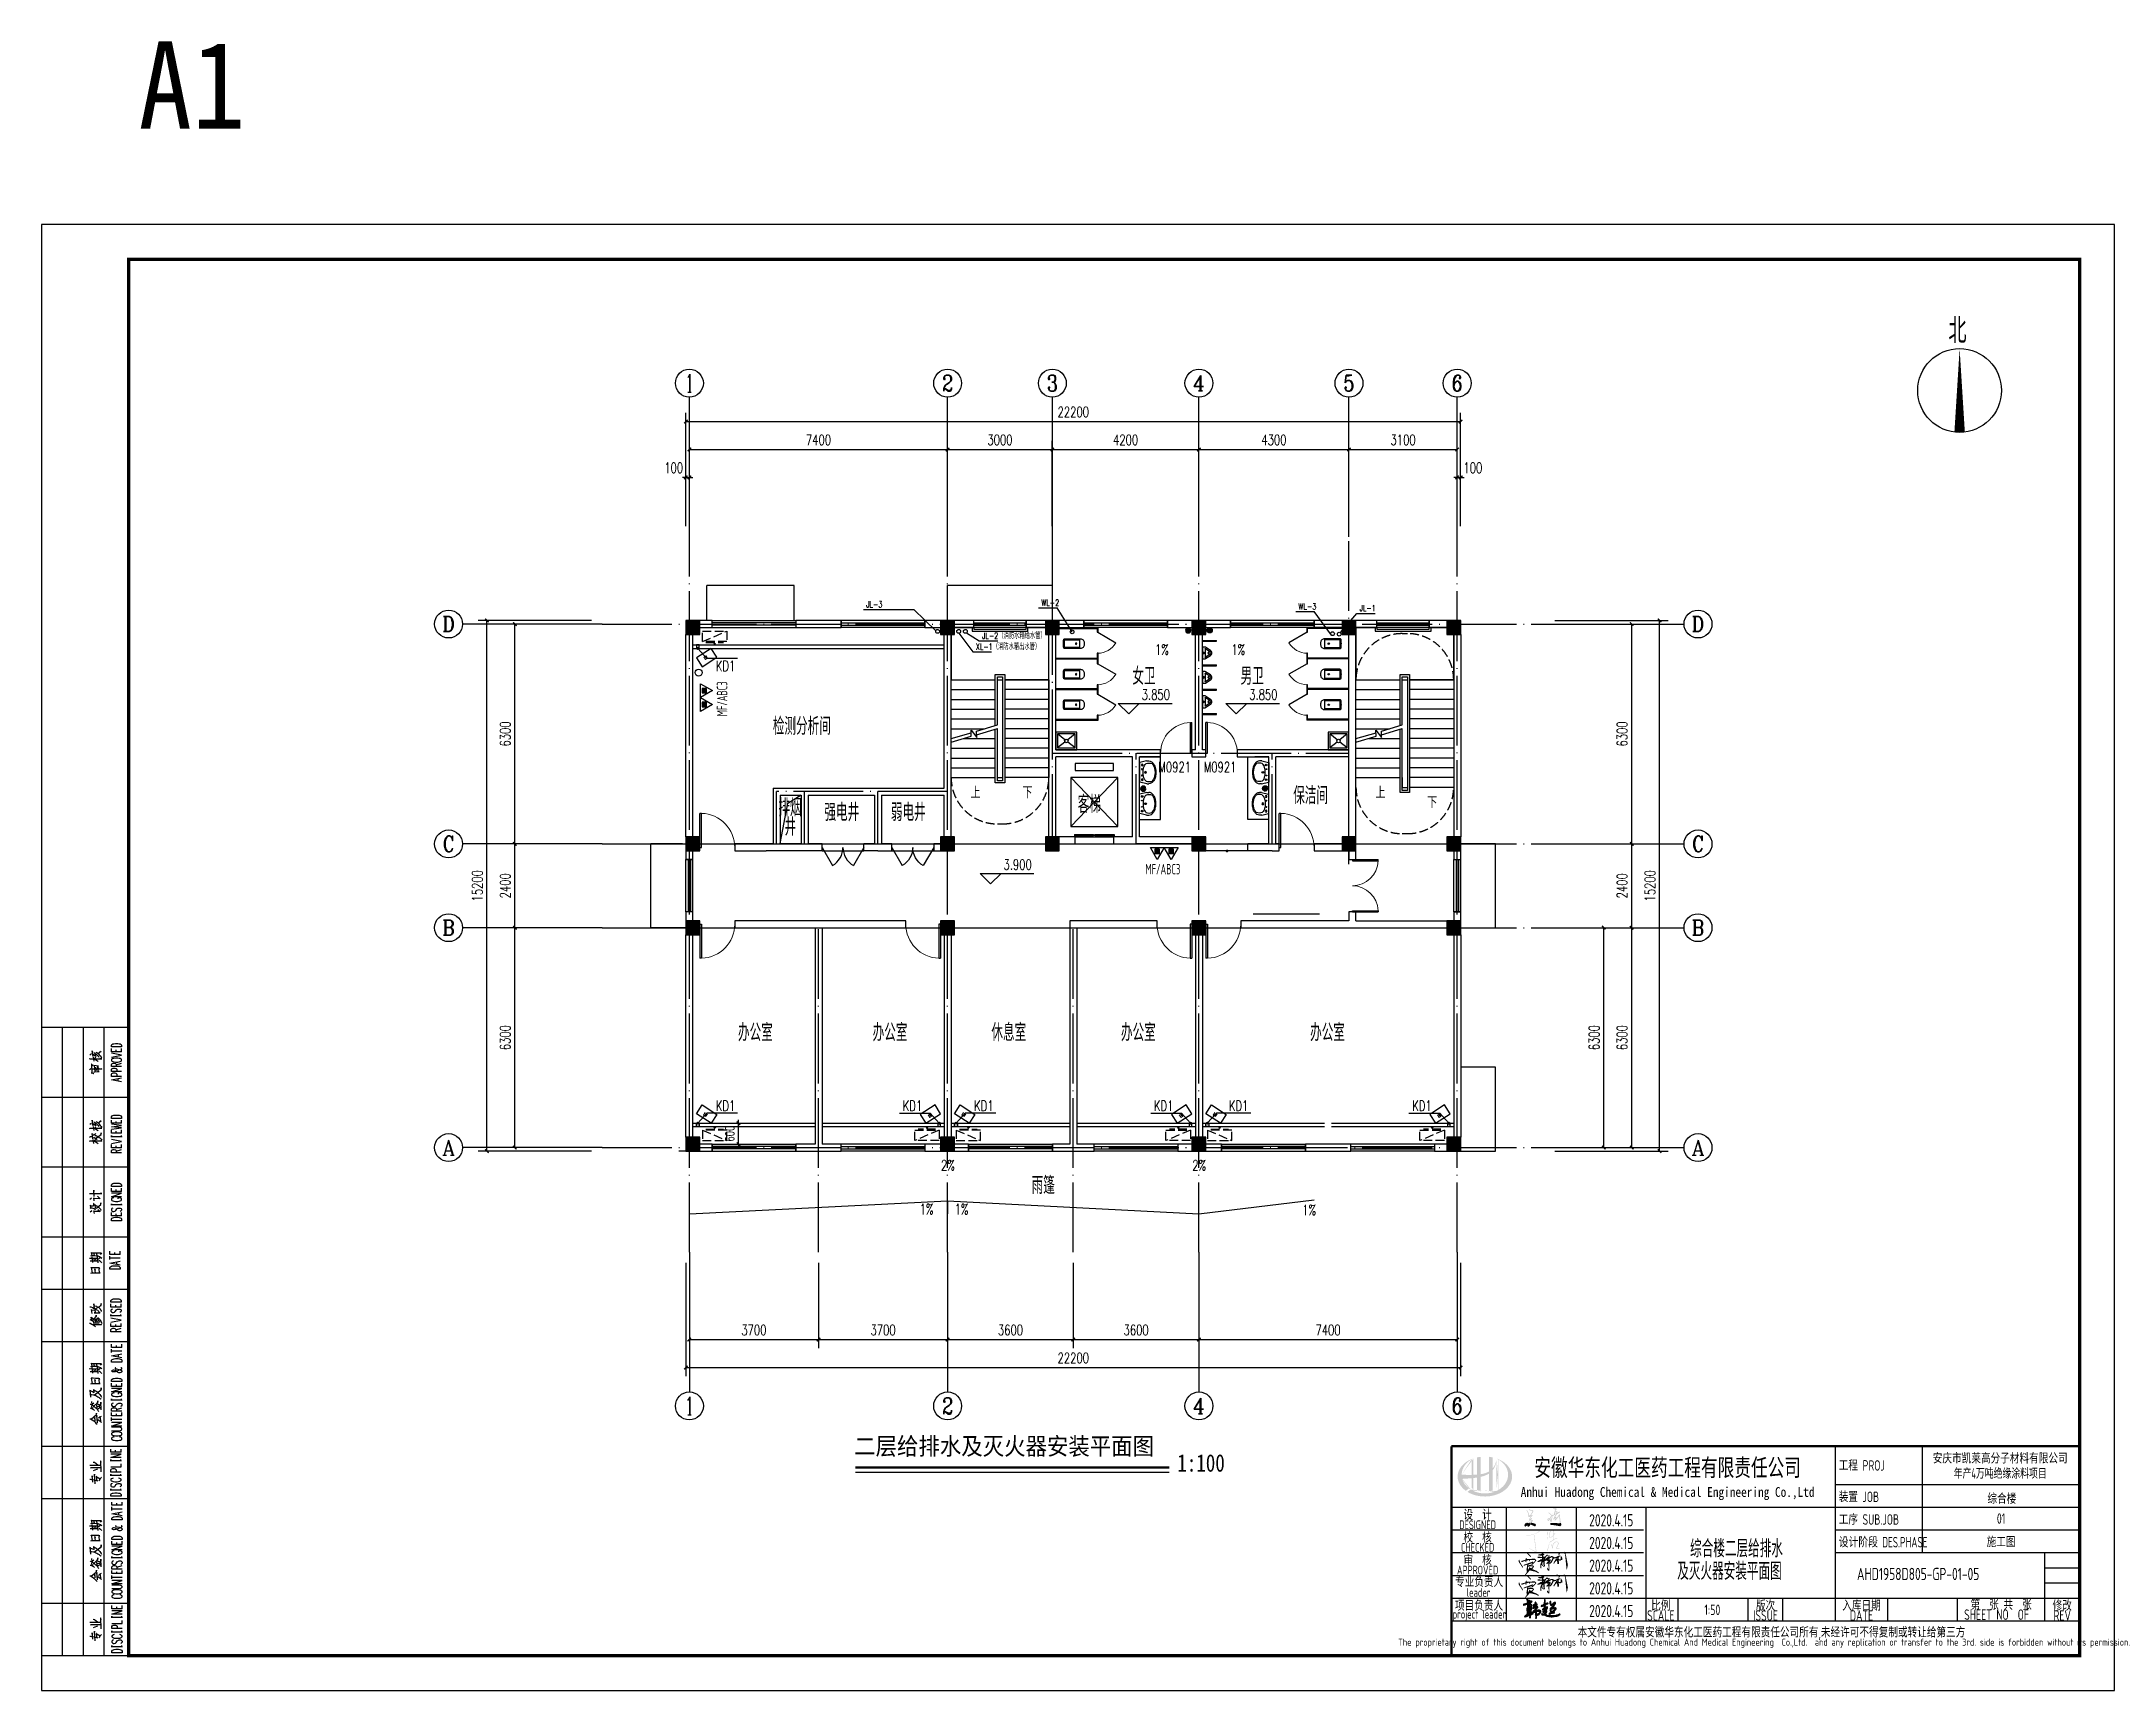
# Model space of a CAD drawing. Extents: x 6128144 to 12201635, y -1670122 to -706096.
# Drawn here: x 6357703 to 6417103, y -753340 to -706096 of the extents above; entities that cross this region are included whole.
import ezdxf
from ezdxf.enums import TextEntityAlignment as Align

# ---------------------------------------------------------------- set-up
doc = ezdxf.new("R2010")
doc.units = 0
doc.header["$LTSCALE"] = 1000
doc.header["$MEASUREMENT"] = 0
doc.linetypes.add('DASH', pattern=[0.35, 0.25, -0.1])
doc.linetypes.add('DOTE', pattern=[2.42, 2, -0.2, 0.02, -0.2])
doc.layers.get('0').update_dxf_attribs({"linetype": 'CONTINUOUS'})
doc.layers.get('Defpoints').update_dxf_attribs({"linetype": 'CONTINUOUS'})
for name, color, linetype in [('AUDIT_I_111215025233-1', 7, 'CONTINUOUS'), ('AXIS', 3, 'CONTINUOUS'), ('AXIS_TEXT', 7, 'CONTINUOUS'), ('COLUMN', 9, 'CONTINUOUS'), ('DIM_ELEV', 3, 'CONTINUOUS'), ('DIM_LEAD', 3, 'CONTINUOUS'), ('DIM_SYMB', 3, 'CONTINUOUS'), ('DOTE', 252, 'CONTINUOUS'), ('LATRINE', 6, 'CONTINUOUS'), ('LVTRY', 6, 'CONTINUOUS'), ('PUB_DIM', 3, 'CONTINUOUS'), ('PUB_HATCH', 8, 'CONTINUOUS'), ('PUB_TEXT', 7, 'CONTINUOUS'), ('PUB_TITLE', 4, 'CONTINUOUS'), ('RAIL', 163, 'CONTINUOUS'), ('STAIR', 5, 'CONTINUOUS'), ('TEXT_给水', 7, 'CONTINUOUS'), ('TWT_LEAD', 3, 'CONTINUOUS'), ('VPIPE_DIM', 3, 'CONTINUOUS'), ('WALL', 2, 'CONTINUOUS'), ('WINDOW', 4, 'CONTINUOUS'), ('WINDOW_TEXT', 7, 'CONTINUOUS'), ('厨卫布置', 6, 'CONTINUOUS'), ('图名', 15, 'CONTINUOUS'), ('填充', 251, 'CONTINUOUS'), ('排水', 221, 'CONTINUOUS')]:
    doc.layers.add(name, color=color, linetype=linetype)
doc.styles.add('_TCH_AXIS', font='COMPLEX', dxfattribs={"bigfont": 'GBCBIG'})
doc.styles.add('_TCH_DIM', font='SIMPLEX', dxfattribs={"bigfont": 'GBCBIG'})
doc.styles.add('_TCH_DIM_T3', font='SIMPLEX', dxfattribs={"width": 0.705882, "bigfont": 'GBCBIG'})
doc.styles.add('_TCH_DIM_T3_T3', font='SIMPLEX', dxfattribs={"width": 0.705882, "bigfont": 'GBCBIG'})
doc.styles.add('_TCH_LABEL', font='COMPLEX', dxfattribs={"bigfont": 'GBCBIG'})
doc.styles.add('_TCH_WINDOW', font='SIMPLEX', dxfattribs={"height": 3.5, "bigfont": 'GBCBIG'})
doc.styles.add('AHD', font='sceie.shx', dxfattribs={"width": 0.7, "bigfont": 'sceic.shx'})
doc.styles.add('COMPLEX', font='COMPLEX')
doc.styles.add('DIM_FONT', font='SIMPLEX', dxfattribs={"width": 0.7, "bigfont": 'GBCBIG'})
doc.styles.add('sceie', font='sceie.shx', dxfattribs={"bigfont": 'sceic.shx'})
doc.styles.add('schuco', font='sceie.shx', dxfattribs={"width": 0.7, "bigfont": 'sceic.shx'})
doc.styles.add('X02W-L0100$0$_TWT_SERIAL', font='SIMPLEX', dxfattribs={"width": 0.8, "height": 3.5, "bigfont": 'HZTXT'})
doc.styles.add('宋体', font='', dxfattribs={"width": 0.7})
doc.styles.add('样式 1', font='sceie.shx', dxfattribs={"width": 0.7, "bigfont": 'sceic.shx'})
doc.styles.get('宋体').set_extended_font_data('SimSun')
doc.dimstyles.new('_TCH_ARCH&&100', dxfattribs={"dimtxt": 297.5, "dimasz": 100, "dimexe": 250, "dimexo": 300, "dimgap": 126.25, "dimtad": 1, "dimdec": 0, "dimzin": 0, "dimdsep": 46, "dimtxsty": '_TCH_DIM_T3', "dimblk": 'ARCHTICK', "dimcen": 0.09, "dimclrt": 7, "dimazin": 2, "dimtfac": 1, "dimtdec": 0, "dimtix": 1, "dimtmove": 2, "dimatfit": 3, "dimfxl": 0, "dimtolj": 1, "dimtzin": 0, "dimarcsym": 0})
doc.dimstyles.new('_TCH_ARCH&&100$TCH&&100', dxfattribs={"dimtxt": 252.875, "dimasz": 100, "dimexe": 250, "dimexo": 300, "dimgap": 122.3125, "dimtad": 1, "dimdec": 0, "dimzin": 0, "dimdsep": 46, "dimtxsty": '_TCH_DIM_T3_T3', "dimblk": 'ARCHTICK', "dimcen": 0.09, "dimclrt": 7, "dimazin": 2, "dimtfac": 1, "dimtdec": 0, "dimtix": 1, "dimtmove": 2, "dimatfit": 3, "dimfxl": 0, "dimtolj": 1, "dimtzin": 0, "dimarcsym": 0})

msp = doc.modelspace()

# ---------------------------------------------------------------- texts
for s, height, style, width, p in [('女卫', 500, 'schuco', 0.7, (6388962.2, -724527.9)), ('男卫', 500, 'schuco', 0.7, (6392060.7, -724527.9)), ('检测分析间', 500, 'schuco', 0.7, (6378658.5, -725961.7)), ('客梯', 500, 'schuco', 0.7, (6387394.6, -728200)), ('保洁间', 500, 'schuco', 0.7, (6393569.4, -727946.9)), ('排烟', 500, 'schuco', 0.7, (6378816.4, -728295.5)), ('强电井', 500, 'schuco', 0.7, (6380136.3, -728429.2)), ('弱电井', 500, 'schuco', 0.7, (6382041.3, -728429.2)), ('井', 500, 'schuco', 0.7, (6378992.8, -728845.4)), ('办公室', 500, 'schuco', 0.7, (6377659.6, -734737)), ('办公室', 500, 'schuco', 0.7, (6381518.6, -734737)), ('休息室', 500, 'schuco', 0.7, (6384921.1, -734737)), ('办公室', 500, 'schuco', 0.7, (6388632.7, -734737)), ('办公室', 500, 'schuco', 0.7, (6394054.2, -734737)), ('雨篷', 500, 'schuco', 0.7, (6386073.6, -739115.4)), ('工程 PROJ', 300, 'sceie', 0.8, (6409199.4, -747039.6)), ('装置 JOB', 300, 'sceie', 0.8, (6409199.4, -747939.6)), ('工序 SUB.JOB', 300, 'sceie', 0.8, (6409199.4, -748589.6)), ('设计阶段 DES.PHASE', 300, 'sceie', 0.75, (6409199.4, -749239.6))]:
    msp.add_text(s, height=height, dxfattribs=dict(style=style, width=width)).set_placement(p)
for s, height, style, width, p in [('安徽华东化工医药工程有限责任公司', 500, '宋体', 0.7, (6404297.4, -746939.6)), ('安庆市凯莱高分子材料有限公司', 300, 'sceie', 0.8, (6413826.3, -746669.4)), ('年产4万吨绝缘涂料项目', 300, 'sceie', 0.65, (6413826.3, -747104.4)), ('Anhui Huadong Chemical & Medical Engineering Co.,Ltd', 280, '宋体', 0.85, (6404297.4, -747689.6)), ('综合楼', 300, 'sceie', 0.8, (6413874, -747825.6)), ('设  计', 300, 'AHD', 0.8, (6398852.5, -748289.6)), ('设  计', 300, 'AHD', 0.8, (6398852.5, -748289.6)), ('01', 300, 'sceie', 0.8, (6413852.5, -748414.6)), ('DESIGNED', 250, 'AHD', 0.8, (6398852.5, -748589.6)), ('DESIGNED', 250, 'AHD', 0.8, (6398852.5, -748589.6)), ('校  核', 300, 'AHD', 0.8, (6398852.5, -748939.6)), ('校  核', 300, 'AHD', 0.8, (6398852.5, -748939.6)), ('综合楼二层给排水', 500, 'AHD', 0.7, (6406271.4, -749249.5)), ('施工图', 300, 'sceie', 0.8, (6413852.5, -749064.6)), ('CHECKED', 250, 'AHD', 0.8, (6398852.5, -749239.6)), ('CHECKED', 250, 'AHD', 0.8, (6398852.5, -749239.6)), ('审  核', 300, 'AHD', 0.8, (6398852.5, -749589.6)), ('审  核', 300, 'AHD', 0.8, (6398852.5, -749589.6)), ('及灭火器安装平面图', 500, 'AHD', 0.7, (6406069.2, -749895.5)), ('APPROVED', 250, 'AHD', 0.8, (6398852.5, -749889.6)), ('APPROVED', 250, 'AHD', 0.8, (6398852.5, -749889.6)), ('专业负责人', 300, 'AHD', 0.8, (6398895.5, -750209.6)), ('项目负责人', 300, 'AHD', 0.8, (6398892.5, -750889.6)), ('leader', 250, 'AHD', 0.8, (6398882.5, -750529.6)), ('比例', 300, 'sceie', 0.8, (6404102.5, -750889.6)), ('版次', 300, 'sceie', 0.8, (6407102.5, -750889.6)), ('入库日期', 300, 'sceie', 0.8, (6409852.5, -750889.6)), ('第  张 共  张', 300, 'sceie', 0.8, (6413852.5, -750864.6)), ('修改', 300, 'sceie', 0.8, (6415602.5, -750889.6)), ('project leader', 250, 'AHD', 0.8, (6398902.5, -751189.6)), ('SCALE', 300, 'sceie', 0.8, (6404102.5, -751189.6)), ('1:50', 300, 'sceie', 0.8, (6405578.4, -751026.5)), ('ISSUE', 300, 'sceie', 0.8, (6407102.5, -751189.6)), ('DATE', 300, 'sceie', 0.8, (6409852.5, -751189.6)), ('SHEET NO  OF  ', 300, 'sceie', 0.8, (6413852.5, -751164.6)), ('REV', 300, 'sceie', 0.8, (6415602.5, -751189.6)), ('The proprietary right of this document belongs to Anhui Huadong Chemical And Medical Engineering  Co.,Ltd.  and any replication or transfer to the 3rd. side is forbidden without its permission. ', 200, 'AHD', 0.8, (6407116.2, -751983.3)), ('本文件专有权属安徽华东化工医药工程有限责任公司所有,未经许可不得复制或转让给第三方', 300, 'sceie', 0.8, (6407273.6, -751688.5))]:
    msp.add_text(s, height=height, dxfattribs=dict(style=style, width=width)).set_placement(p, align=Align.MIDDLE)
at = {"style": 'sceie', "width": 0.8}
for p in [(6402681.9, -748461), (6402681.9, -748461), (6402681.9, -749111), (6402681.9, -749111), (6402681.9, -749761), (6402681.9, -749761), (6402681.9, -750411), (6402681.9, -750411), (6402681.9, -751061), (6402681.9, -751061)]:
    msp.add_attdef('2020.4.15', text='200320-02-040', height=350, dxfattribs=at).set_placement(p, align=Align.MIDDLE)
at = {"layer": 'PUB_TEXT', "style": '_TCH_DIM'}
msp.add_text('北', height=723.4, dxfattribs=at).set_placement((6412342.3, -714741.2))
at = {"layer": 'PUB_TEXT', "width": 0.705882}
for s, style, p in [('1%', '_TCH_AXIS', (6389610, -723665.1)), ('1%', '_TCH_AXIS', (6391794.9, -723665.1)), ('KD1', '_TCH_LABEL', (6377024.8, -724132.8)), ('KD1', '_TCH_LABEL', (6377024.8, -736735.4)), ('KD1', '_TCH_LABEL', (6382380.1, -736735.4)), ('KD1', '_TCH_LABEL', (6384424.8, -736735.4)), ('KD1', '_TCH_LABEL', (6389580.1, -736735.4)), ('KD1', '_TCH_LABEL', (6391724.8, -736735.4)), ('KD1', '_TCH_LABEL', (6396980.1, -736735.4)), ('2%', '_TCH_AXIS', (6383477.5, -738439.6)), ('2%', '_TCH_AXIS', (6390677.5, -738439.6)), ('1%', '_TCH_AXIS', (6382867.9, -739697.9)), ('1%', '_TCH_AXIS', (6383865.8, -739697.9)), ('1%', '_TCH_AXIS', (6393826.4, -739717.8))]:
    msp.add_text(s, height=297.5, dxfattribs=dict(at, style=style)).set_placement(p)
at = {"layer": 'PUB_TEXT', "color": 7, "style": '样式 1', "width": 0.7}
msp.add_text('MF/ABC3', height=300, rotation=90, dxfattribs=at).set_placement((6377354, -725427.2))
at = {"layer": 'PUB_TEXT', "color": 0, "style": '_TCH_DIM', "width": 0.705882}
for s, p in [('3.850', (6389227.2, -724955.6)), ('3.850', (6392309.2, -724955.6)), ('3.900', (6385268.5, -729826.1))]:
    msp.add_text(s, height=297.5, dxfattribs=at).set_placement(p)
at = {"layer": 'PUB_TEXT', "color": 0, "style": '_TCH_DIM'}
for s, p in [('上', (6384325.7, -727780.3)), ('下', (6385810, -727780.3)), ('上', (6395925.7, -727780.3)), ('下', (6397410, -728060.3))]:
    msp.add_text(s, height=337.6, dxfattribs=at).set_placement(p)
at = {"layer": 'PUB_TEXT', "color": 7, "style": '样式 1', "width": 0.7}
msp.add_text('MF/ABC3', height=300, dxfattribs=at).set_placement((6389336.2, -729957.4))
at = {"layer": 'TEXT_给水', "color": 4, "style": 'sceie', "width": 0.8}
msp.add_text('AHD1958D805-GP-01-05', height=350, dxfattribs=at).set_placement((6409723.5, -750175.1))
at = {"layer": 'TWT_LEAD', "color": 3, "style": 'X02W-L0100$0$_TWT_SERIAL', "width": 0.64}
for s, p in [('JL-3', (6381334.7, -722307.7)), ('JL-1', (6395471.1, -722418.9)), ('JL-2（消防水箱给水管）', (6384654.6, -723208))]:
    msp.add_text(s, height=175, dxfattribs=at).set_placement(p)
at = {"layer": 'TWT_LEAD', "color": 7, "style": 'X02W-L0100$0$_TWT_SERIAL', "width": 0.64}
for s, p in [('WL-2', (6386354.1, -722261.3)), ('WL-3', (6393720.1, -722368.2))]:
    msp.add_text(s, height=175, dxfattribs=at).set_placement(p)
at = {"layer": 'TWT_LEAD', "color": 1, "style": 'X02W-L0100$0$_TWT_SERIAL', "width": 0.64}
msp.add_text('XL-1（消防水箱出水管）', height=175, dxfattribs=at).set_placement((6384473.1, -723522.4))
at = {"layer": '厨卫布置', "style": 'DIM_FONT', "width": 0.494118}
for rotation, p in [(32.716692, (6376720.5, -723808.5)), (327.283308, (6376663.5, -736850.9)), (32.716692, (6383146.4, -736931.2)), (327.283308, (6384063.5, -736850.9)), (32.716692, (6390346.4, -736931.2)), (327.283308, (6391263.5, -736850.9)), (32.716692, (6397746.4, -736931.2))]:
    msp.add_text('LW', height=89.65, rotation=rotation, dxfattribs=at).set_placement(p)
at = {"layer": '图名', "style": '宋体', "width": 0.9}
msp.add_text('  A1', height=2500, dxfattribs=at).set_placement((6357421.5, -708595.6))
at = {"layer": '图名', "color": 7, "style": '宋体'}
for s, width, p in [('二层给排水及灭火器安装平面图', 0.9, (6380989.3, -746588.2)), ('1:100', 0.8, (6390248, -747069.1))]:
    msp.add_text(s, height=500, dxfattribs=dict(at, width=width)).set_placement(p)

# ---------------------------------------------------------------- blocks, each defined once
blk = doc.blocks.new('$lvtry$00000171')
at = {"layer": '排水'}
for p, q in [((-74, 11), (-11, 74)), ((-70, -27), (27, 70)), ((-53, -53), (53, 53)), ((-27, -70), (70, 27)), ((11, -74), (74, -11))]:
    blk.add_line(p, q, dxfattribs=at)
blk.add_circle((0, 0), 75, dxfattribs=at)
blk.add_point((0, 0), dxfattribs=at)
blk = doc.blocks.new('A$C2E081725')
at = {"linetype": 'DASH'}
for p, q in [((700, 94), (0, 394)), ((600, 64), (100, 64)), ((138, 94), (138, 64)), ((350, 8), (327, 39)), ((350, 49), (350, 0)), ((350, 8), (373, 39)), ((563, 94), (563, 64))]:
    blk.add_line(p, q, dxfattribs=at)
blk.add_lwpolyline([(0, 394), (0, 94), (700, 94), (700, 394)], close=True, dxfattribs=at)
blk = doc.blocks.new('$TCHSYS$APDOOR2D')
blk.add_line((0.5, 0), (0, 0.866))
at = {"lineweight": 13}
blk.add_arc((0.5, 0), 1, 120, 180, dxfattribs=at)
blk = doc.blocks.new('$lvtry$00000200')
at = {"color": 0}
for p, q in [((-110, -40), (-110, -470)), ((100, -30), (-100, -30)), ((110, -470), (110, -40))]:
    blk.add_line(p, q, dxfattribs=at)
blk.add_lwpolyline([(100, 0), (-100, 0, 0.414214), (-140, -40), (-140, -480, 0.414214), (-30, -590), (30, -590, 0.414214), (140, -480), (140, -40, 0.414214)], format="xyb", close=True, dxfattribs=at)
blk.add_lwpolyline([(140, -470), (-140, -470)], dxfattribs=at)
blk.add_circle((0, -359), 20, dxfattribs=at)
for centre, start, end in [((-100, -40), 90, 180), ((100, -40), 0, 90)]:
    blk.add_arc(centre, 10, start, end, dxfattribs=at)
for p in [(0, 0), (0, -359)]:
    blk.add_point(p, dxfattribs=at)
blk = doc.blocks.new('$lvtry$00000221')
at = {"color": 0}
for p, q in [((-124, -91), (-43, -216)), ((-116, -76), (116, -76)), ((43, -216), (124, -91))]:
    blk.add_line(p, q, dxfattribs=at)
blk.add_lwpolyline([(69, -231, -0.57735), (-69, -231), (-162, -88, -0.145378), (-170, -61), (-170, 0), (170, 0), (170, -61, -0.145378), (162, -88)], format="xyb", close=True, dxfattribs=at)
for centre, radius in [((0, -177), 20), ((0, -38), 17.7)]:
    blk.add_circle(centre, radius, dxfattribs=at)
for centre, radius, start, end in [((-116, -86), 10, 90, 213.0863), ((0, -191), 50, 210, 330), ((116, -86), 10, 326.9137, 90)]:
    blk.add_arc(centre, radius, start, end, dxfattribs=at)
for p in [(0, -38), (0, -177)]:
    blk.add_point(p, dxfattribs=at)
blk = doc.blocks.new('A$C04D97144')
for p, q in [((6, 0), (6, 180)), ((12, 0), (12, 180)), ((18, 0), (18, 180)), ((0, 160), (25, 160)), ((0, 140), (25, 140)), ((0, 120), (25, 120)), ((0, 105), (25, 105)), ((0, 90), (25, 90)), ((0, 60), (25, 60)), ((0, 45), (25, 45)), ((0, 15), (25, 15))]:
    blk.add_line(p, q)
blk.add_lwpolyline([(0, 180), (0, 0), (25, 0), (25, 180)], close=True)
for points in [[(13.86, 172.15), (14.14, 172.35), (14.27, 172.38), (14.34, 172.35)], [(14.77, 171.68), (14.55, 173.26), (14.52, 173.14), (14.6, 172.92)], [(14.74, 172.24), (14.91, 172.21), (15.58, 171.72), (15.62, 171.68), (15.41, 172.54)], [(15.05, 172.71), (15.19, 172.68), (15.62, 172.35), (15.65, 172.32), (15.93, 172.07), (16.21, 171.79), (16.46, 171.47)], [(15.62, 172.92), (15.82, 172.82), (16.28, 172.49), (16.56, 172.15), (16.86, 171.79), (17.09, 171.47), (17.27, 171.22)], [(16.39, 172.38), (16.86, 172.95), (17.09, 173.06), (16.81, 172.89)], [(22.97, 174.41), (20.03, 174.41), (20.03, 174.9), (20.17, 175.1), (20.47, 175.24), (20.72, 175.32), (21.18, 175.38), (21.87, 175.38), (22.28, 175.32), (22.58, 175.24), (22.83, 175.1), (22.97, 174.9), (22.97, 174.41), (22.97, 174.41)], [(22.97, 173), (20.03, 173), (20.03, 173.91)], [(20.03, 171.46), (22.97, 172.02), (20.03, 172.59)], [(21.43, 173), (21.43, 173.56)], [(22.97, 173), (22.97, 173.91)], [(13.78, 167.95), (14.06, 168.13), (14.27, 168.19)], [(13.81, 170.94), (13.95, 171.05), (13.92, 171.02), (17.27, 171.02), (17, 170.98), (16.72, 171.02)], [(14.27, 166.93), (14.52, 166.93), (14.71, 166.88), (14.91, 166.82), (15.05, 166.76)], [(14.56, 166.93), (14.41, 169.49), (14.31, 169.43), (14.77, 169.08)], [(14.66, 168.06), (14.71, 168.13), (17.28, 168.09), (17.03, 168.05), (16.72, 168.09)], [(14.8, 171.44), (14.97, 170.34)], [(16.18, 168.75), (16.32, 168.86), (14.97, 169.04), (15.08, 169.08), (15.27, 167.31)], [(14.99, 171.05), (15.44, 170.8), (15.79, 170.59), (16.04, 170.42), (16.29, 170.2)], [(15.02, 167.18), (15.27, 167.25), (16.53, 167.36), (16.29, 167.32), (16.18, 168.75), (16.15, 168.58), (16.21, 168.27)], [(15.19, 171.05), (15.54, 171.41)], [(15.73, 167.59), (15.62, 168.61)], [(20.03, 170.48), (20.17, 170.34), (20.47, 170.2), (20.72, 170.14), (21.18, 170.06), (21.87, 170.06), (22.28, 170.14), (22.58, 170.2), (22.83, 170.34), (22.97, 170.48), (22.97, 170.77), (22.83, 170.91), (22.58, 171.05), (22.28, 171.11), (21.87, 171.19), (21.18, 171.19), (20.72, 171.11), (20.47, 171.05), (20.17, 170.91), (20.03, 170.77), (20.03, 170.48), (20.03, 170.48)], [(22.97, 168.74), (20.03, 168.74), (20.03, 169.37), (20.17, 169.57), (20.33, 169.65), (20.58, 169.71), (20.88, 169.71), (21.18, 169.65), (21.27, 169.57), (21.43, 169.37), (21.43, 168.74)], [(22.97, 167.34), (20.03, 167.34), (20.03, 167.97), (20.17, 168.17), (20.33, 168.24), (20.58, 168.31), (21.02, 168.31), (21.27, 168.24), (21.43, 168.17), (21.57, 167.97), (21.57, 167.34)], [(22.97, 165.93), (20.03, 165.93), (20.03, 166.57), (20.17, 166.77), (20.33, 166.84), (20.58, 166.92), (21.02, 166.92), (21.27, 166.84), (21.43, 166.77), (21.57, 166.57), (21.57, 165.93)], [(21.43, 169.23), (22.97, 169.71)], [(22.97, 164.39), (20.03, 164.95), (22.97, 165.52)], [(21.98, 164.61), (21.98, 165.3)], [(22.97, 153.91), (20.03, 153.91), (20.03, 154.4), (20.17, 154.6), (20.47, 154.74), (20.72, 154.82), (21.18, 154.88), (21.87, 154.88), (22.28, 154.82), (22.58, 154.74), (22.83, 154.6), (22.97, 154.4), (22.97, 153.91), (22.97, 153.91)], [(13.81, 151.05), (13.95, 151.16), (13.92, 151.13), (17.27, 151.13), (17, 151.1), (16.72, 151.13)], [(13.81, 148.52), (14.06, 148.69), (14.23, 148.76), (14.41, 148.76)], [(13.86, 152.26), (14.14, 152.46), (14.27, 152.49), (14.34, 152.46)], [(14.71, 148.1), (14.52, 149.54), (14.49, 149.43), (14.55, 149.29)], [(14.77, 151.79), (14.55, 153.37), (14.52, 153.26), (14.6, 153.03)], [(14.74, 152.35), (14.91, 152.32), (15.58, 151.84), (15.62, 151.79), (15.41, 152.67)], [(14.8, 151.55), (14.97, 150.45)], [(14.91, 149.01), (15.22, 149.35), (15.36, 149.43), (15.54, 149.54)], [(14.99, 151.16), (15.44, 150.91), (15.79, 150.7), (16.04, 150.53), (16.29, 150.31)], [(15.05, 152.82), (15.19, 152.81), (15.62, 152.46), (15.65, 152.43), (15.93, 152.18), (16.21, 151.9), (16.46, 151.58)], [(15.19, 151.16), (15.54, 151.52)], [(15.33, 148.98), (15.57, 149.01), (15.96, 148.83), (16.28, 148.66), (16.53, 148.47), (16.72, 148.3), (16.92, 148.13), (17.09, 147.92), (17.27, 147.67)], [(15.62, 153.03), (15.82, 152.95), (16.28, 152.6), (16.56, 152.26), (16.86, 151.9), (17.09, 151.58), (17.27, 151.33)], [(15.73, 148.21), (15.79, 148.3), (17.09, 149.29), (17.12, 149.82), (17.03, 149.32), (16.92, 149.18)], [(16.39, 152.49), (16.86, 153.06), (17.09, 153.17), (16.81, 153)], [(22.97, 152.51), (20.03, 152.51), (20.03, 153.42)], [(20.03, 150.83), (22.97, 151.18), (20.03, 151.52), (22.97, 151.88), (20.03, 152.23)], [(22.97, 149.7), (20.03, 149.7), (20.03, 150.61)], [(20.03, 148.52), (20.03, 148.98), (20.03, 148.71), (22.89, 148.71), (22.89, 148.52), (22.89, 148.98)], [(21.43, 152.51), (21.43, 153.06)], [(21.43, 149.7), (21.43, 150.26)], [(22.97, 152.51), (22.97, 153.42)], [(22.97, 149.7), (22.97, 150.61)], [(13.81, 147.36), (13.98, 147.5), (13.92, 147.45), (17.27, 147.45), (17.06, 147.39), (16.78, 147.45)], [(14.74, 147.84), (14.94, 146.76)], [(14.91, 148.47), (15.13, 148.44), (15.54, 148.16), (15.82, 147.95), (15.93, 147.84)], [(14.94, 147.45), (15.33, 147.28), (15.68, 147.08), (15.99, 146.89), (16.28, 146.65)], [(15.08, 147.47), (15.44, 147.88)], [(20.03, 146.76), (22.97, 147.33), (20.03, 147.89)], [(22.97, 145.5), (20.03, 145.5), (20.03, 146.42)], [(22.97, 144.03), (20.03, 144.03), (20.03, 144.67), (20.17, 144.88), (20.33, 144.94), (20.58, 145.02), (20.88, 145.02), (21.18, 144.94), (21.27, 144.88), (21.43, 144.67), (21.43, 144.03)], [(21.43, 145.5), (21.43, 146.07)], [(21.43, 144.53), (22.97, 145.02)], [(22.97, 145.5), (22.97, 146.42)], [(13.78, 132.37), (13.98, 132.39), (17.28, 132.39), (17.06, 132.37), (16.78, 132.39)], [(13.86, 130.75), (14.14, 130.97), (14.28, 131.08), (14.45, 131.15)], [(15.13, 131.49), (14.99, 133.33), (14.97, 133.22), (15.02, 132.98)], [(15.13, 130.33), (15.02, 131.11), (14.97, 131.07), (16.72, 131), (16.84, 130.89), (16.04, 131.66)], [(22.97, 134.41), (20.03, 134.41), (20.03, 134.9), (20.17, 135.1), (20.47, 135.25), (20.72, 135.31), (21.18, 135.39), (21.87, 135.39), (22.28, 135.31), (22.58, 135.25), (22.83, 135.1), (22.97, 134.9), (22.97, 134.41), (22.97, 134.41)], [(22.97, 133), (20.03, 133), (20.03, 133.91)], [(22.97, 131.46), (20.03, 131.46), (22.97, 132.45), (20.03, 132.45)], [(20.72, 131.19), (20.47, 131.11), (20.17, 130.97), (20.03, 130.83), (20.03, 130.55), (20.17, 130.42), (20.47, 130.28), (20.72, 130.2), (21.18, 130.14), (21.87, 130.14), (22.28, 130.2), (22.58, 130.28), (22.83, 130.42), (22.97, 130.55), (22.97, 130.83), (22.83, 130.97), (22.58, 131.11), (22.28, 131.19), (21.87, 131.19), (21.87, 130.83)], [(21.43, 133), (21.43, 133.56)], [(22.97, 133), (22.97, 133.91)], [(13.92, 128.22), (14.17, 128.26), (14.45, 128.26), (14.71, 128.19), (14.97, 128.11), (15.13, 128), (15.27, 127.89), (15.41, 127.75)], [(13.98, 127.12), (14.38, 127.45), (14.55, 127.52)], [(14.14, 128.29), (14.09, 129.06), (14, 128.99), (14.23, 128.9), (14.42, 128.9), (14.6, 128.9), (14.8, 128.9), (14.88, 128.93), (14.97, 128.99), (14.99, 129.1), (15.02, 129.24), (15.02, 129.45), (14.99, 129.56), (14.94, 129.64)], [(15.16, 126.7), (15.05, 127.45), (14.94, 127.34), (15.16, 127.31), (16.67, 127.3), (16.78, 127.16), (16.18, 127.75)], [(15.51, 128.11), (15.36, 129.21), (15.27, 129.13), (15.51, 129.02), (15.79, 128.88), (16.01, 128.74), (16.21, 128.6), (16.46, 128.37), (16.7, 128.11), (16.89, 127.86), (17.03, 127.66), (17.12, 127.49)], [(15.76, 128.08), (15.76, 128.15), (17, 129.2), (17.03, 129.73), (16.95, 129.2), (16.84, 129.06)], [(20.03, 129.02), (20.03, 129.48), (20.03, 129.21), (22.89, 129.21), (22.89, 129.02), (22.89, 129.48)], [(20.47, 128.24), (20.17, 128.1), (20.03, 127.89), (20.03, 127.61), (20.17, 127.41), (20.47, 127.27), (20.72, 127.27), (21.02, 127.33), (21.18, 127.41), (21.27, 127.55), (21.57, 127.97), (21.73, 128.1), (21.87, 128.18), (22.12, 128.24), (22.58, 128.24), (22.83, 128.1), (22.97, 127.89), (22.97, 127.61), (22.83, 127.41), (22.58, 127.27)], [(22.97, 126.01), (20.03, 126.01), (20.03, 126.92)], [(22.97, 124.61), (20.03, 124.61), (20.03, 125.1), (20.17, 125.3), (20.47, 125.44), (20.72, 125.52), (21.18, 125.58), (21.87, 125.58), (22.28, 125.52), (22.58, 125.44), (22.83, 125.3), (22.97, 125.1), (22.97, 124.61), (22.97, 124.61)], [(21.43, 126.01), (21.43, 126.56)], [(22.97, 126.01), (22.97, 126.92)], [(13.75, 113.87), (13.92, 113.91), (16.13, 113.83)], [(13.92, 113.06), (14.09, 113.13), (16.21, 113.13)], [(14.14, 114.51), (14.45, 114.6), (15.08, 114.6), (15.76, 114.57), (16.18, 114.51), (16.64, 114.37), (16.92, 114.2), (17.34, 113.88)], [(14.49, 114.6), (14.34, 115.45), (14.27, 115.36), (15.13, 115.36), (15.19, 115.36), (16.46, 115.39), (16.95, 115.36), (17.23, 115.33), (17.31, 115.31), (16.95, 114.89), (17.2, 115.28)], [(14.69, 112.61), (14.52, 114.29)], [(15.16, 113.16), (15.08, 113.66)], [(15.19, 114.62), (15.11, 115.11)], [(15.65, 113.17), (15.57, 113.63)], [(15.93, 114.57), (15.93, 114.62), (15.85, 115.07)], [(16.29, 112.53), (16.07, 114.29), (16.04, 114.2), (16.13, 114.09)], [(16.39, 113.63), (16.72, 113.94), (16.86, 113.94), (16.61, 113.83)], [(16.46, 113.17), (16.61, 113.16), (16.89, 112.92), (17.09, 112.72), (17.23, 112.53)], [(22.54, 114.92), (19.59, 114.92), (19.59, 115.83)], [(19.59, 113.44), (19.59, 114.43)], [(19.59, 113.94), (22.54, 113.94)], [(22.54, 111.9), (19.59, 112.47), (22.54, 113.03)], [(21, 114.92), (21, 115.48)], [(22.54, 114.92), (22.54, 115.83)], [(14.17, 109.58), (14.45, 109.64), (15.08, 109.67), (15.73, 109.69), (15.82, 109.69), (16.28, 109.69), (16.86, 109.69), (16.67, 109.69), (16.5, 110.8), (16.7, 111.02), (16.43, 111.08), (16.1, 111.08), (15.44, 111.12), (14.77, 111.13), (14.2, 111.13), (14.28, 111.16), (14.49, 109.67)], [(15.51, 109.69), (15.33, 110.8), (15.3, 110.69), (15.41, 110.42)], [(22.54, 110.72), (19.59, 110.72), (19.59, 111.21), (19.75, 111.41), (20.05, 111.56), (20.3, 111.63), (20.75, 111.7), (21.44, 111.7), (21.85, 111.63), (22.15, 111.56), (22.4, 111.41), (22.54, 111.21), (22.54, 110.72), (22.54, 110.72)], [(21.55, 112.12), (21.55, 112.81)], [(22.86, 101.27), (19.92, 101.27), (19.92, 101.75), (20.06, 101.97), (20.36, 102.11), (20.61, 102.18), (21.07, 102.24), (21.76, 102.24), (22.17, 102.18), (22.47, 102.11), (22.72, 101.97), (22.86, 101.75), (22.86, 101.27), (22.86, 101.27)], [(13.78, 95.27), (13.95, 95.23), (14.41, 94.98), (14.45, 94.98), (14.8, 94.75), (15.08, 94.56), (15.3, 94.35), (15.51, 94.18)], [(13.84, 99.93), (14.17, 99.88), (14.63, 99.71), (15.11, 99.49), (15.41, 99.32), (15.65, 99.21), (15.85, 99.08)], [(13.84, 96.29), (14.27, 96.08), (14.6, 95.91), (14.85, 95.72), (14.91, 95.69), (15.11, 95.55)], [(14.38, 96.02), (14.41, 96.14), (14.28, 96.99), (14.23, 96.93), (14.63, 96.65), (14.97, 96.4), (15.19, 96.16), (15.4, 95.91), (15.58, 95.66), (15.71, 95.49)], [(14.49, 98.06), (14.34, 99.21), (14.27, 99.08), (15.25, 98.94), (15.25, 99.08), (15.36, 98.23), (15.11, 98.19), (15.41, 98.23), (16.7, 98.2)], [(14.66, 95.91), (14.69, 96.02), (15.71, 97.13), (15.68, 97.5), (15.68, 97.13), (15.57, 96.99)], [(14.83, 95.3), (16.46, 95.3), (16.28, 95.27), (16.13, 95.3)], [(15.16, 99.49), (14.99, 100.76), (14.97, 100.62), (15.02, 100.39)], [(15.11, 100.2), (15.27, 100.2), (15.73, 100.07), (15.99, 99.96), (16.21, 99.85), (16.42, 99.71), (16.61, 99.54), (16.81, 99.35), (16.95, 99.11), (17.09, 98.89), (17.14, 98.72), (17.2, 98.55)], [(15.41, 96.4), (15.51, 96.36), (15.54, 96.33), (15.76, 96.05), (15.96, 95.83), (16.1, 95.63)], [(15.54, 99.35), (15.57, 99.43), (17.09, 100.31), (17.12, 100.84), (17.03, 100.34), (16.86, 100.2)], [(15.76, 96.62), (15.87, 96.57), (15.93, 96.54), (16.21, 96.22), (16.24, 96.16), (16.39, 96), (16.53, 95.77), (16.67, 95.55)], [(16.81, 98.12), (16.04, 99)], [(16.1, 96.88), (16.29, 96.79), (16.57, 96.47), (16.81, 96.19), (16.95, 95.91), (17.12, 95.63), (17.23, 95.38), (17.28, 95.17)], [(22.86, 99.87), (19.92, 99.87), (19.92, 100.78)], [(20.36, 99.3), (20.06, 99.16), (19.92, 98.96), (19.92, 98.67), (20.06, 98.47), (20.36, 98.33), (20.61, 98.33), (20.91, 98.39), (21.07, 98.47), (21.16, 98.61), (21.46, 99.02), (21.62, 99.16), (21.76, 99.24), (22.01, 99.3), (22.47, 99.3), (22.72, 99.16), (22.86, 98.96), (22.86, 98.67), (22.72, 98.47), (22.47, 98.33)], [(19.92, 97.28), (19.92, 97.75), (19.92, 97.48), (22.78, 97.48), (22.78, 97.28), (22.78, 97.75)], [(19.92, 95.53), (22.86, 96.08), (19.92, 96.65)], [(22.86, 94.26), (19.92, 94.26), (19.92, 95.17)], [(21.32, 99.87), (21.32, 100.43)], [(22.86, 99.87), (22.86, 100.78)], [(22.86, 94.26), (22.86, 95.17)], [(14.74, 94.86), (17.23, 94.86), (17, 94.81), (16.57, 94.86)], [(22.86, 92.8), (19.92, 92.8), (19.92, 93.43), (20.06, 93.63), (20.22, 93.71), (20.47, 93.77), (20.77, 93.77), (21.07, 93.71), (21.16, 93.63), (21.32, 93.43), (21.32, 92.8)], [(23.05, 88.31), (20.09, 88.31), (20.09, 89.22)], [(21.32, 94.26), (21.32, 94.83)], [(21.32, 93.29), (22.86, 93.77)], [(23.05, 88.31), (23.05, 89.22)], [(14.49, 82.9), (14.34, 83.77), (14.27, 83.67), (15.13, 83.67), (15.19, 83.67), (16.46, 83.7), (16.95, 83.67), (17.23, 83.64), (17.31, 83.62), (16.95, 83.2), (17.2, 83.59)], [(15.19, 82.93), (15.11, 83.42)], [(15.93, 82.89), (15.93, 82.93), (15.85, 83.39)], [(20.09, 86.83), (20.09, 87.82)], [(20.09, 87.33), (23.05, 87.33)], [(23.05, 85.29), (20.09, 85.86), (23.05, 86.42)], [(23.05, 84.11), (20.09, 84.11), (20.09, 84.6), (20.25, 84.8), (20.55, 84.94), (20.8, 85.02), (21.26, 85.09), (21.95, 85.09), (22.34, 85.02), (22.65, 84.94), (22.89, 84.8), (23.05, 84.6), (23.05, 84.11), (23.05, 84.11)], [(21.49, 88.31), (21.49, 88.87)], [(22.04, 85.51), (22.04, 86.2)], [(13.75, 82.18), (13.92, 82.23), (16.13, 82.15)], [(13.92, 81.38), (14.09, 81.44), (16.21, 81.44)], [(14.14, 82.82), (14.45, 82.9), (15.08, 82.9), (15.76, 82.89), (16.18, 82.82), (16.64, 82.68), (16.92, 82.51), (17.34, 82.19)], [(14.17, 77.89), (14.45, 77.95), (15.08, 77.98), (15.73, 78), (15.82, 78), (16.28, 78), (16.86, 78), (16.67, 78), (16.5, 79.12), (16.7, 79.34), (16.43, 79.4), (16.1, 79.4), (15.44, 79.43), (14.77, 79.45), (14.2, 79.45), (14.28, 79.48), (14.49, 77.98)], [(14.69, 80.92), (14.52, 82.6)], [(15.16, 81.46), (15.08, 81.97)], [(15.51, 78), (15.33, 79.12), (15.3, 79.01), (15.41, 78.74)], [(15.65, 81.49), (15.57, 81.94)], [(16.29, 80.84), (16.07, 82.6), (16.04, 82.51), (16.13, 82.4)], [(16.39, 81.94), (16.72, 82.26), (16.86, 82.26), (16.61, 82.15)], [(16.46, 81.49), (16.61, 81.46), (16.89, 81.24), (17.09, 81.03), (17.23, 80.84)], [(21.35, 82.43), (21.26, 82.43), (21.1, 82.35), (21.1, 82.29), (21.26, 82.21), (21.49, 82.15), (22.2, 82.01), (22.65, 81.87), (22.89, 81.72), (23.05, 81.58), (23.05, 81.3), (22.89, 81.17), (22.75, 81.1), (22.5, 81.03), (22.2, 81.03), (21.95, 81.1), (21.79, 81.17), (21.26, 81.66), (21.1, 81.72), (20.8, 81.8), (20.55, 81.8), (20.25, 81.72), (20.09, 81.58), (20.25, 81.44), (20.55, 81.38), (20.8, 81.38), (21.26, 81.44), (21.65, 81.58), (22.65, 81.94), (22.89, 82.08), (23.05, 82.21), (23.05, 82.35), (22.89, 82.43), (22.75, 82.43)], [(23.05, 78.5), (20.09, 78.5), (20.09, 78.99), (20.25, 79.21), (20.55, 79.35), (20.8, 79.41), (21.26, 79.49), (21.95, 79.49), (22.34, 79.41), (22.65, 79.35), (22.89, 79.21), (23.05, 78.99), (23.05, 78.5), (23.05, 78.5)], [(23.05, 77.11), (20.09, 77.11), (20.09, 78.02)], [(21.49, 77.11), (21.49, 77.67)], [(23.05, 77.11), (23.05, 78.02)], [(14.14, 74.09), (14, 76.02), (13.89, 75.88), (14.06, 75.82), (14.6, 75.63), (15.13, 75.42), (15.08, 75.38), (15.08, 75.42), (14.97, 76.24), (14.88, 76.16), (15.19, 76.02), (15.47, 75.88), (15.68, 75.77), (15.85, 75.63), (16.13, 75.42), (16.35, 75.24), (16.57, 75), (16.72, 74.8), (16.89, 74.54), (17.06, 74.26), (17.2, 74.04)], [(13.92, 72), (14.06, 72.03), (14.85, 71.69)], [(14.23, 74.8), (14.38, 74.8), (14.91, 74.69), (15.22, 74.61), (15.54, 74.5), (15.87, 74.36), (16.15, 74.18), (16.5, 73.98), (16.75, 73.79), (16.98, 73.55), (17.09, 73.44)], [(14.49, 70.73), (14.41, 71.54)], [(14.56, 71.83), (14.42, 72.85)], [(14.6, 72.14), (15.05, 72.39)], [(14.85, 71.48), (14.99, 71.47), (15.51, 71.01), (15.57, 70.98), (15.82, 70.74), (16.13, 70.35), (16.28, 70.16), (16.42, 69.96)], [(15.05, 71.43), (16.13, 72.56), (16.13, 73.02), (16.1, 72.56), (15.9, 72.33)], [(15.22, 74.69), (17.12, 76.16), (17.12, 76.76), (17.06, 76.23), (17.03, 76.16), (16.81, 75.94)], [(15.76, 71.86), (15.87, 70.95)], [(16.04, 71.37), (16.46, 71.48), (16.7, 71.43), (16.39, 71.43)], [(16.07, 72.08), (16.28, 72.08), (17.06, 71.75)], [(17.14, 70.46), (17, 72.63), (17, 72.49), (17.03, 72.17)], [(23.05, 75.57), (20.09, 75.57), (23.05, 76.56), (20.09, 76.56)], [(20.8, 75.28), (20.55, 75.22), (20.25, 75.08), (20.09, 74.94), (20.09, 74.65), (20.25, 74.51), (20.55, 74.37), (20.8, 74.31), (21.26, 74.23), (21.95, 74.23), (22.34, 74.31), (22.65, 74.37), (22.89, 74.51), (23.05, 74.65), (23.05, 74.94), (22.89, 75.08), (22.65, 75.22), (22.34, 75.28), (21.95, 75.28), (21.95, 74.94)], [(20.55, 72.35), (20.25, 72.2), (20.09, 72), (20.09, 71.72), (20.25, 71.51), (20.55, 71.37), (20.8, 71.37), (21.1, 71.43), (21.26, 71.51), (21.35, 71.65), (21.65, 72.06), (21.79, 72.2), (21.95, 72.28), (22.2, 72.35), (22.65, 72.35), (22.89, 72.2), (23.05, 72), (23.05, 71.72), (22.89, 71.51), (22.65, 71.37)], [(20.11, 73.11), (20.11, 73.59), (20.11, 73.32), (22.95, 73.32), (22.95, 73.11), (22.95, 73.59)], [(13.89, 67.85), (14.03, 67.84), (14.49, 67.57), (14.97, 67.24), (15.27, 66.96), (15.62, 66.61), (15.93, 66.27)], [(13.92, 70.95), (14.12, 70.92), (14.55, 70.7), (14.88, 70.49), (15.16, 70.27)], [(14.23, 67.74), (15.76, 69.05), (15.76, 69.08), (15.79, 69.5), (15.71, 69.05), (15.57, 68.87)], [(14.52, 70.92), (14.94, 71.12)], [(15.4, 67.27), (15.4, 67.29), (15.4, 67.35), (15.27, 68.26), (15.27, 68.13), (15.33, 67.99)], [(16.04, 66.69), (16.07, 66.82), (15.9, 68.76), (15.87, 68.65), (15.9, 68.54)], [(16.13, 67.63), (16.24, 67.6), (16.78, 67.18), (17.09, 66.93), (17.12, 66.83), (16.86, 68.4), (16.39, 67.99)], [(16.28, 70.84), (16.64, 70.98), (16.81, 70.98), (16.57, 70.95)], [(16.86, 68.4), (17, 68.51), (17.17, 68.59)], [(23.05, 70.04), (20.09, 70.04), (20.09, 70.66), (20.25, 70.88), (20.39, 70.95), (20.64, 71.03), (20.94, 71.03), (21.26, 70.95), (21.35, 70.88), (21.49, 70.66), (21.49, 70.04)], [(23.05, 68.7), (20.09, 68.7), (20.09, 69.61)], [(20.09, 67.24), (20.09, 68.21)], [(20.09, 67.73), (23.05, 67.73)], [(23.05, 65.76), (20.09, 65.76), (23.05, 66.75), (20.09, 66.75)], [(20.09, 64.44), (22.2, 64.44), (22.65, 64.51), (22.89, 64.65), (23.05, 64.85), (23.05, 64.99), (22.89, 65.21), (22.65, 65.35), (22.2, 65.42), (20.09, 65.42)], [(21.49, 70.52), (23.05, 71.03)], [(21.49, 68.7), (21.49, 69.27)], [(23.05, 68.7), (23.05, 69.61)], [(20.09, 63.39), (20.25, 63.25), (20.55, 63.11), (20.8, 63.05), (21.26, 62.97), (21.95, 62.97), (22.34, 63.05), (22.65, 63.11), (22.89, 63.25), (23.05, 63.39), (23.05, 63.67), (22.89, 63.81), (22.65, 63.94), (22.34, 64.02), (21.95, 64.08), (21.26, 64.08), (20.8, 64.02), (20.55, 63.94), (20.25, 63.81), (20.09, 63.67), (20.09, 63.39), (20.09, 63.39)], [(20.8, 62.68), (20.55, 62.62), (20.25, 62.48), (20.09, 62.34), (20.09, 62.06), (20.25, 61.91), (20.55, 61.77), (20.8, 61.71), (21.26, 61.63), (21.95, 61.63), (22.34, 61.71), (22.65, 61.77), (22.89, 61.91), (23.05, 62.06), (23.05, 62.34), (22.89, 62.48), (22.65, 62.62), (22.34, 62.68)], [(13.86, 54.53), (14.09, 54.59), (17.03, 54.53)], [(14.06, 53.82), (14.31, 53.87), (17.06, 53.87)], [(14.8, 55.44), (15.16, 55.38), (15.71, 55.02), (16.28, 54.56)], [(14.91, 53.02), (15.85, 53.43), (16.15, 53.48)], [(17.12, 52.63), (16.98, 55.83), (16.95, 55.69), (17, 55.38)], [(22.81, 58.27), (19.86, 58.27), (19.86, 59.18)], [(22.81, 56.73), (19.86, 56.73), (22.81, 57.72), (19.86, 57.72)], [(19.86, 54.07), (22.81, 54.07), (22.81, 54.91)], [(22.81, 52.6), (19.86, 52.6), (19.86, 53.23), (20.01, 53.45), (20.16, 53.51), (20.41, 53.59), (20.86, 53.59), (21.11, 53.51), (21.26, 53.45), (21.41, 53.23), (21.41, 52.6)], [(19.87, 55.68), (19.87, 56.15), (19.87, 55.88), (22.72, 55.88), (22.72, 55.68), (22.72, 56.15)], [(21.26, 58.27), (21.26, 58.83)], [(22.81, 58.27), (22.81, 59.18)], [(13.84, 50.54), (14.06, 50.56), (15.11, 50.34), (16.04, 50.08), (15.99, 50.02), (15.79, 51.39), (15.71, 51.36), (16.84, 50.68)], [(14.74, 49.71), (14.55, 51.5), (14.55, 51.39), (14.6, 51.18)], [(15.36, 49.2), (15.19, 52.03), (15.16, 51.89), (15.19, 51.72)], [(16.46, 50.05), (16.7, 50.4), (16.84, 50.62), (16.98, 50.87), (17.09, 51.01), (17.23, 51.11)], [(20.56, 50.85), (20.31, 50.78), (20.01, 50.65), (19.86, 50.51), (19.86, 50.23), (20.01, 50.08), (20.31, 49.94), (20.56, 49.88), (21.02, 49.8), (21.71, 49.8), (22.1, 49.88), (22.42, 49.94), (22.65, 50.08), (22.81, 50.23), (22.81, 50.51), (22.65, 50.65), (22.42, 50.78), (22.1, 50.85)], [(20.31, 49.31), (20.01, 49.17), (19.86, 48.97), (19.86, 48.69), (20.01, 48.47), (20.31, 48.34), (20.56, 48.34), (20.86, 48.4), (21.02, 48.47), (21.11, 48.61), (21.41, 49.03), (21.55, 49.17), (21.71, 49.24), (21.96, 49.31), (22.42, 49.31), (22.65, 49.17), (22.81, 48.97), (22.81, 48.69), (22.65, 48.47), (22.42, 48.34)], [(19.87, 51.48), (19.87, 51.95), (19.87, 51.69), (22.72, 51.69), (22.72, 51.48), (22.72, 51.95)], [(19.87, 47.29), (19.87, 47.74), (19.87, 47.48), (22.72, 47.48), (22.72, 47.29), (22.72, 47.74)], [(22.81, 45.67), (19.86, 45.67), (19.86, 46.16), (20.01, 46.38), (20.31, 46.52), (20.56, 46.58), (21.02, 46.66), (21.71, 46.66), (22.1, 46.58), (22.42, 46.52), (22.65, 46.38), (22.81, 46.16), (22.81, 45.67), (22.81, 45.67)], [(23.13, 43.08), (20.19, 43.08), (20.19, 43.99)], [(20.19, 41.62), (20.19, 42.59)], [(20.19, 42.1), (23.13, 42.1)], [(21.59, 43.08), (21.59, 43.64)], [(23.13, 43.08), (23.13, 43.99)], [(13.75, 37.17), (13.92, 37.23), (16.13, 37.14)], [(13.92, 36.39), (14.09, 36.43), (16.21, 36.43)], [(14.14, 37.83), (14.45, 37.91), (15.08, 37.91), (15.76, 37.88), (16.18, 37.83), (16.64, 37.69), (16.92, 37.52), (17.34, 37.2)], [(14.49, 37.91), (14.34, 38.76), (14.27, 38.68), (15.13, 38.68), (15.19, 38.68), (16.46, 38.71), (16.95, 38.68), (17.23, 38.65), (17.31, 38.62), (16.95, 38.19), (17.2, 38.59)], [(14.69, 35.93), (14.52, 37.6)], [(15.16, 36.46), (15.08, 36.98)], [(15.19, 37.94), (15.11, 38.43)], [(15.65, 36.5), (15.57, 36.95)], [(15.93, 37.88), (15.93, 37.94), (15.85, 38.4)], [(16.29, 35.84), (16.07, 37.6), (16.04, 37.52), (16.13, 37.41)], [(16.39, 36.95), (16.72, 37.27), (16.86, 37.27), (16.61, 37.14)], [(16.46, 36.5), (16.61, 36.46), (16.89, 36.24), (17.09, 36.04), (17.23, 35.84)], [(23.13, 40.08), (20.19, 40.63), (23.13, 41.19)], [(23.13, 38.88), (20.19, 38.88), (20.19, 39.37), (20.33, 39.58), (20.63, 39.72), (20.88, 39.79), (21.33, 39.86), (22.03, 39.86), (22.43, 39.79), (22.73, 39.72), (22.98, 39.58), (23.13, 39.37), (23.13, 38.88), (23.13, 38.88)], [(21.43, 37.2), (21.33, 37.2), (21.18, 37.12), (21.18, 37.06), (21.33, 36.98), (21.59, 36.92), (22.28, 36.78), (22.73, 36.64), (22.98, 36.5), (23.13, 36.35), (23.13, 36.09), (22.98, 35.95), (22.83, 35.87), (22.58, 35.8), (22.28, 35.8), (22.03, 35.87), (21.88, 35.95), (21.33, 36.43), (21.18, 36.5), (20.88, 36.57), (20.63, 36.57), (20.33, 36.5), (20.19, 36.35), (20.33, 36.21), (20.63, 36.15), (20.88, 36.15), (21.33, 36.21), (21.73, 36.35), (22.73, 36.72), (22.98, 36.86), (23.13, 36.98), (23.13, 37.12), (22.98, 37.2), (22.83, 37.2)], [(22.14, 40.28), (22.14, 40.97)], [(14.14, 29.1), (14, 31.03), (13.89, 30.89), (14.06, 30.82), (14.6, 30.62), (15.13, 30.43), (15.08, 30.37), (15.08, 30.43), (14.97, 31.25), (14.88, 31.17), (15.19, 31.03), (15.47, 30.89), (15.68, 30.76), (15.85, 30.62), (16.13, 30.43), (16.35, 30.23), (16.57, 30.01), (16.72, 29.8), (16.89, 29.55), (17.06, 29.27), (17.2, 29.03)], [(14.17, 32.9), (14.45, 32.95), (15.08, 32.98), (15.73, 33.01), (15.82, 33.01), (16.28, 33.01), (16.86, 33.01), (16.67, 33.01), (16.5, 34.11), (16.7, 34.34), (16.43, 34.39), (16.1, 34.39), (15.44, 34.42), (14.77, 34.45), (14.2, 34.45), (14.28, 34.49), (14.49, 32.98)], [(14.23, 29.8), (14.38, 29.8), (14.91, 29.69), (15.22, 29.6), (15.54, 29.49), (15.87, 29.35), (16.15, 29.18), (16.5, 28.99), (16.75, 28.78), (16.98, 28.56), (17.09, 28.45)], [(15.22, 29.69), (17.12, 31.17), (17.12, 31.77), (17.06, 31.22), (17.03, 31.17), (16.81, 30.93)], [(15.51, 33.01), (15.33, 34.11), (15.3, 34), (15.41, 33.75)], [(23.13, 33.28), (20.19, 33.28), (20.19, 33.78), (20.33, 33.98), (20.63, 34.12), (20.88, 34.19), (21.33, 34.27), (22.03, 34.27), (22.43, 34.19), (22.73, 34.12), (22.98, 33.98), (23.13, 33.78), (23.13, 33.28), (23.13, 33.28)], [(23.13, 31.88), (20.19, 31.88), (20.19, 32.79)], [(23.13, 30.34), (20.19, 30.34), (23.13, 31.33), (20.19, 31.33)], [(20.88, 30.06), (20.63, 29.99), (20.33, 29.85), (20.19, 29.71), (20.19, 29.43), (20.33, 29.29), (20.63, 29.14), (20.88, 29.08), (21.33, 29.02), (22.03, 29.02), (22.43, 29.08), (22.73, 29.14), (22.98, 29.29), (23.13, 29.43), (23.13, 29.71), (22.98, 29.85), (22.73, 29.99), (22.43, 30.06), (22.03, 30.06), (22.03, 29.71)], [(21.59, 31.88), (21.59, 32.44)], [(23.13, 31.88), (23.13, 32.79)], [(13.92, 26.99), (14.06, 27.02), (14.85, 26.69)], [(13.92, 25.95), (14.12, 25.92), (14.55, 25.69), (14.88, 25.5), (15.16, 25.26)], [(14.23, 22.75), (15.76, 24.05), (15.76, 24.09), (15.79, 24.51), (15.71, 24.05), (15.57, 23.88)], [(14.49, 25.72), (14.41, 26.55)], [(14.56, 26.83), (14.42, 27.86)], [(14.52, 25.92), (14.94, 26.13)], [(14.6, 27.15), (15.05, 27.4)], [(14.85, 26.49), (14.99, 26.46), (15.51, 26), (15.57, 25.99), (15.82, 25.75), (16.13, 25.36), (16.28, 25.15), (16.42, 24.97)], [(15.05, 26.43), (16.13, 27.57), (16.13, 28.01), (16.1, 27.57), (15.9, 27.34)], [(15.76, 26.85), (15.87, 25.95)], [(16.04, 21.7), (16.07, 21.81), (15.9, 23.77), (15.87, 23.66), (15.9, 23.54)], [(16.04, 26.38), (16.46, 26.49), (16.7, 26.43), (16.39, 26.43)], [(16.07, 27.09), (16.28, 27.09), (17.06, 26.74)], [(16.28, 25.84), (16.64, 25.99), (16.81, 25.99), (16.57, 25.95)], [(17.14, 25.47), (17, 27.62), (17, 27.48), (17.03, 27.16)], [(20.19, 27.89), (20.19, 28.36), (20.19, 28.09), (23.05, 28.09), (23.05, 27.89), (23.05, 28.36)], [(20.63, 27.12), (20.33, 26.98), (20.19, 26.77), (20.19, 26.49), (20.33, 26.28), (20.63, 26.14), (20.88, 26.14), (21.18, 26.21), (21.33, 26.28), (21.43, 26.43), (21.73, 26.83), (21.88, 26.98), (22.03, 27.05), (22.28, 27.12), (22.73, 27.12), (22.98, 26.98), (23.13, 26.77), (23.13, 26.49), (22.98, 26.28), (22.73, 26.14)], [(23.13, 24.81), (20.19, 24.81), (20.19, 25.44), (20.33, 25.66), (20.49, 25.72), (20.74, 25.8), (21.04, 25.8), (21.33, 25.72), (21.43, 25.66), (21.59, 25.44), (21.59, 24.81)], [(23.13, 23.49), (20.19, 23.49), (20.19, 24.38)], [(21.59, 25.3), (23.13, 25.8)], [(21.59, 23.49), (21.59, 24.04)], [(23.13, 23.49), (23.13, 24.38)], [(13.89, 22.86), (14.03, 22.83), (14.49, 22.58), (14.97, 22.23), (15.27, 21.95), (15.62, 21.62), (15.93, 21.27)], [(15.4, 22.26), (15.4, 22.29), (15.4, 22.36), (15.27, 23.25), (15.27, 23.14), (15.33, 23)], [(16.13, 22.64), (16.24, 22.61), (16.78, 22.18), (17.09, 21.93), (17.12, 21.84), (16.86, 23.39), (16.39, 23)], [(16.86, 23.39), (17, 23.52), (17.17, 23.6)], [(20.19, 22.01), (20.19, 22.99)], [(20.19, 22.5), (23.13, 22.5)], [(23.13, 20.54), (20.19, 20.54), (23.13, 21.52), (20.19, 21.52)], [(20.19, 19.22), (22.28, 19.22), (22.73, 19.28), (22.98, 19.42), (23.13, 19.62), (23.13, 19.77), (22.98, 19.99), (22.73, 20.13), (22.28, 20.19), (20.19, 20.19)], [(20.19, 18.16), (20.33, 18.02), (20.63, 17.88), (20.88, 17.82), (21.33, 17.74), (22.03, 17.74), (22.43, 17.82), (22.73, 17.88), (22.98, 18.02), (23.13, 18.16), (23.13, 18.45), (22.98, 18.59), (22.73, 18.73), (22.43, 18.79), (22.03, 18.85), (21.33, 18.85), (20.88, 18.79), (20.63, 18.73), (20.33, 18.59), (20.19, 18.45), (20.19, 18.16), (20.19, 18.16)], [(20.88, 17.46), (20.63, 17.39), (20.33, 17.25), (20.19, 17.11), (20.19, 16.83), (20.33, 16.69), (20.63, 16.54), (20.88, 16.48), (21.33, 16.42), (22.03, 16.42), (22.43, 16.48), (22.73, 16.54), (22.98, 16.69), (23.13, 16.83), (23.13, 17.11), (22.98, 17.25), (22.73, 17.39), (22.43, 17.46)], [(23.13, 13.43), (20.19, 13.43), (20.19, 14.35)], [(23.13, 11.89), (20.19, 11.89), (23.13, 12.87), (20.19, 12.87)], [(21.59, 13.43), (21.59, 14)], [(23.13, 13.43), (23.13, 14.35)], [(13.84, 5.53), (14.06, 5.56), (15.11, 5.34), (16.04, 5.08), (15.99, 5.03), (15.79, 6.38), (15.71, 6.37), (16.84, 5.67)], [(13.86, 9.54), (14.09, 9.59), (17.03, 9.54)], [(14.06, 8.82), (14.31, 8.88), (17.06, 8.88)], [(14.74, 4.72), (14.55, 6.51), (14.55, 6.38), (14.6, 6.19)], [(14.8, 10.43), (15.16, 10.39), (15.71, 10.01), (16.28, 9.55)], [(14.91, 8.03), (15.85, 8.42), (16.15, 8.49)], [(15.36, 4.2), (15.19, 7.04), (15.16, 6.9), (15.19, 6.73)], [(16.46, 5.06), (16.7, 5.39), (16.84, 5.63), (16.98, 5.88), (17.09, 6.02), (17.23, 6.1)], [(17.12, 7.64), (16.98, 10.84), (16.95, 10.7), (17, 10.39)], [(20.19, 10.84), (20.19, 11.31), (20.19, 11.05), (23.05, 11.05), (23.05, 10.84), (23.05, 11.31)], [(20.19, 9.24), (23.13, 9.24), (23.13, 10.07)], [(23.13, 7.76), (20.19, 7.76), (20.19, 8.39), (20.33, 8.61), (20.49, 8.67), (20.74, 8.75), (21.18, 8.75), (21.43, 8.67), (21.59, 8.61), (21.73, 8.39), (21.73, 7.76)], [(20.19, 6.65), (20.19, 7.12), (20.19, 6.85), (23.05, 6.85), (23.05, 6.65), (23.05, 7.12)], [(20.88, 6.02), (20.63, 5.94), (20.33, 5.8), (20.19, 5.66), (20.19, 5.39), (20.33, 5.25), (20.63, 5.11), (20.88, 5.03), (21.33, 4.97), (22.03, 4.97), (22.43, 5.03), (22.73, 5.11), (22.98, 5.25), (23.13, 5.39), (23.13, 5.66), (22.98, 5.8), (22.73, 5.94), (22.43, 6.02)], [(20.63, 4.48), (20.33, 4.34), (20.19, 4.12), (20.19, 3.85), (20.33, 3.63), (20.63, 3.49), (20.88, 3.49), (21.18, 3.57), (21.33, 3.63), (21.43, 3.77), (21.73, 4.2), (21.88, 4.34), (22.03, 4.4), (22.28, 4.48), (22.73, 4.48), (22.98, 4.34), (23.13, 4.12), (23.13, 3.85), (22.98, 3.63), (22.73, 3.49)], [(20.19, 2.45), (20.19, 2.91), (20.19, 2.64), (23.05, 2.64), (23.05, 2.45), (23.05, 2.91)], [(23.13, 0.84), (20.19, 0.84), (20.19, 1.32), (20.33, 1.54), (20.63, 1.67), (20.88, 1.75), (21.33, 1.81), (22.03, 1.81), (22.43, 1.75), (22.73, 1.67), (22.98, 1.54), (23.13, 1.32), (23.13, 0.84), (23.13, 0.84)]]:
    blk.add_lwpolyline(points)
blk = doc.blocks.new('A$C1BD43FEB')
blk.add_blockref('A$C04D97144', (0, 0))
blk = doc.blocks.new('GXED01100007000C')
blk.add_blockref('A$C1BD43FEB', (-25, 0))
blk = doc.blocks.new('$plan$00000344')
for p, q in [((-280, -10), (-280, 0)), ((280, 0), (280, -10)), ((-251, -189), (-251, -186)), ((-248, -183), (-250, -185))]:
    blk.add_line(p, q)
for points in [[(-280, 0), (280, 0)], [(-326, -200), (-280, -5)], [(326, -204), (280, -5)]]:
    blk.add_lwpolyline(points)
for points in [[(-326, -200, 0.008223), (-326, -204, 0.149285)], [(-326, -266, 0.149285), (-304, -337, 0.107079), (-231, -408, 0.075625), (-131, -450, 0.062436), (-1, -467, 0.062436), (130, -452, 0.075625), (230, -410, 0.107079), (304, -339, 0.149285), (326, -268, 0.005205), (326, -266, 0.086596)], [(253, -188, 0.098208), (193, -141, 0.066287), (110, -111, 0.052428), (0, -100, 0.052428), (-110, -111, 0.066287), (-193, -141, 0.093876), (-251, -186, 0.171377)], [(-250, -358, 0.091341), (-193, -401, 0.066287), (-110, -431, 0.052428), (0, -442, 0.052428), (110, -431, 0.066287), (193, -401, 0.091756), (250, -358, 0.171377)]]:
    blk.add_lwpolyline(points, format="xyb")
at = {"flags": 128}
for points in [[(-326, -204), (-326, -268)], [(326, -204), (326, -268)]]:
    blk.add_lwpolyline(points, dxfattribs=at)
for points in [[(-253, -188, 0.172546), (-250, -358, 0.726395)], [(253, -188, -0.172546), (250, -358, -0.726395)]]:
    blk.add_lwpolyline(points, format="xyb", dxfattribs=at)
for centre, radius in [((-210, -75), 24), ((-210, -75), 24), ((-210, -75), 24), ((-90, -65), 10), ((0, -170), 25), ((90, -65), 10), ((210, -75), 24)]:
    blk.add_circle(centre, radius)
at = {"lineweight": 13}
blk.add_circle((0, -170), 15, dxfattribs=at)
blk.add_arc((-250, -186), 1, 131.32236, 180)
blk = doc.blocks.new('_LV12')
for p, q in [((-250, -50), (-39, -219)), ((-250, -450), (-39, -281)), ((39, -219), (250, -50)), ((39, -281), (250, -450))]:
    blk.add_line(p, q)
for points in [[(300, -500), (300, 0), (-300, 0), (-300, -500)], [(250, -450), (250, -50), (-250, -50), (-250, -450)]]:
    blk.add_lwpolyline(points, close=True)
blk.add_circle((0, -250), 50)
blk = doc.blocks.new('_AXISO')
blk.add_circle((0, 0), 0.5)
at = {"layer": 'AXIS_TEXT', "style": 'COMPLEX', "width": 1.041667}
blk.add_attdef('A', text='', height=0.56, dxfattribs=at).set_placement((-0.25, -0.28), (0.25, -0.28), align=Align.FIT)
blk = doc.blocks.new('_ArchTick')
at = {"color": 0, "linetype": 'ByBlock', "const_width": 0.4}
blk.add_lwpolyline([(-0.5, -0.5), (0.5, 0.5)], dxfattribs=at)
blk = doc.blocks.new('*D2743')
at = {"layer": 'Defpoints', "color": 0}
for p in [(6376267, -718585), (6376167, -720085), (6376267, -720085)]:
    blk.add_point(p, dxfattribs=at)
at = {"layer": 'PUB_DIM', "color": 0, "lineweight": -2}
for p, q in [((6376167, -718585), (6376067, -718585)), ((6376167, -719785), (6376167, -718335)), ((6376167, -718585), (6376267, -718585)), ((6376267, -719785), (6376267, -718335)), ((6376267, -718585), (6376367, -718585))]:
    blk.add_line(p, q, dxfattribs=at)
at = {"layer": 'PUB_DIM', "color": 0, "lineweight": -2, "xscale": 100, "yscale": 100, "zscale": 100}
blk.add_blockref('_ArchTick', (6376167, -718585), dxfattribs=at)
at = {"layer": 'PUB_DIM', "color": 0, "lineweight": -2, "xscale": 100, "yscale": 100, "zscale": 100, "rotation": 180}
blk.add_blockref('_ArchTick', (6376267, -718585), dxfattribs=at)
at = {"layer": 'PUB_DIM', "color": 7, "insert": (6375817, -718310), "char_height": 297.5, "attachment_point": 5, "style": '_TCH_DIM_T3'}
blk.add_mtext('\\A1;100', dxfattribs=at)
blk = doc.blocks.new('*D2761')
at = {"layer": 'Defpoints', "color": 0}
for p in [(6398367, -718585), (6398267, -720085), (6398367, -720085)]:
    blk.add_point(p, dxfattribs=at)
at = {"layer": 'PUB_DIM', "color": 0, "lineweight": -2}
for p, q in [((6398267, -718585), (6398167, -718585)), ((6398267, -719785), (6398267, -718335)), ((6398267, -718585), (6398367, -718585)), ((6398367, -719785), (6398367, -718335)), ((6398367, -718585), (6398467, -718585))]:
    blk.add_line(p, q, dxfattribs=at)
at = {"layer": 'PUB_DIM', "color": 0, "lineweight": -2, "xscale": 100, "yscale": 100, "zscale": 100}
blk.add_blockref('_ArchTick', (6398267, -718585), dxfattribs=at)
at = {"layer": 'PUB_DIM', "color": 0, "lineweight": -2, "xscale": 100, "yscale": 100, "zscale": 100, "rotation": 180}
blk.add_blockref('_ArchTick', (6398367, -718585), dxfattribs=at)
at = {"layer": 'PUB_DIM', "color": 7, "insert": (6398717, -718310), "char_height": 297.5, "attachment_point": 5, "style": '_TCH_DIM_T3'}
blk.add_mtext('\\A1;100', dxfattribs=at)
blk = doc.blocks.new('*D2781')
at = {"layer": 'Defpoints', "color": 0}
for p in [(6400767, -731485), (6402467, -731485), (6400767, -737785)]:
    blk.add_point(p, dxfattribs=at)
at = {"layer": 'PUB_DIM', "color": 0, "lineweight": -2}
for p, q in [((6401067, -731485), (6402717, -731485)), ((6402467, -737785), (6402467, -731485)), ((6401067, -737785), (6402717, -737785))]:
    blk.add_line(p, q, dxfattribs=at)
at = {"layer": 'PUB_DIM', "color": 0, "lineweight": -2, "xscale": 100, "yscale": 100, "zscale": 100}
for p, rotation in [((6402467, -731485), 90), ((6402467, -737785), 270)]:
    blk.add_blockref('_ArchTick', p, dxfattribs=dict(at, rotation=rotation))
at = {"layer": 'PUB_DIM', "color": 7, "insert": (6402192, -734635), "char_height": 297.5, "attachment_point": 5, "rotation": 90, "style": '_TCH_DIM_T3'}
blk.add_mtext('\\A1;6300', dxfattribs=at)
blk = doc.blocks.new('_FZH')
blk.add_lwpolyline([(-0.5, -0.5), (0.5, -0.5), (0.5, 0.5), (-0.5, 0.5)], close=True)
at = {"layer": 'PUB_HATCH'}
blk.add_solid([(-0.5, -0.5), (0.5, -0.5), (-0.5, 0.5), (0.5, 0.5)], dxfattribs=at)
blk = doc.blocks.new('*D2963')
at = {"layer": 'AXIS', "color": 0, "lineweight": -2}
for p, q in [((6401067, -731485), (6403517, -731485)), ((6403267, -737785), (6403267, -731485)), ((6401067, -737785), (6403517, -737785))]:
    blk.add_line(p, q, dxfattribs=at)
at = {"layer": 'Defpoints', "color": 0}
for p in [(6400767, -731485), (6403267, -731485), (6400767, -737785)]:
    blk.add_point(p, dxfattribs=at)
at = {"layer": 'AXIS', "color": 0, "lineweight": -2, "xscale": 100, "yscale": 100, "zscale": 100}
for p, rotation in [((6403267, -731485), 90), ((6403267, -737785), 270)]:
    blk.add_blockref('_ArchTick', p, dxfattribs=dict(at, rotation=rotation))
at = {"layer": 'AXIS', "color": 7, "insert": (6402992, -734635), "char_height": 297.5, "attachment_point": 5, "rotation": 90, "style": '_TCH_DIM_T3'}
blk.add_mtext('\\A1;6300', dxfattribs=at)
blk = doc.blocks.new('*D2964')
at = {"layer": 'AXIS', "color": 0, "lineweight": -2}
for p, q in [((6401067, -729085), (6403517, -729085)), ((6403267, -731485), (6403267, -729085)), ((6401067, -731485), (6403517, -731485))]:
    blk.add_line(p, q, dxfattribs=at)
at = {"layer": 'Defpoints', "color": 0}
for p in [(6400767, -729085), (6403267, -729085), (6400767, -731485)]:
    blk.add_point(p, dxfattribs=at)
at = {"layer": 'AXIS', "color": 0, "lineweight": -2, "xscale": 100, "yscale": 100, "zscale": 100}
for p, rotation in [((6403267, -729085), 90), ((6403267, -731485), 270)]:
    blk.add_blockref('_ArchTick', p, dxfattribs=dict(at, rotation=rotation))
at = {"layer": 'AXIS', "color": 7, "insert": (6402992, -730285), "char_height": 297.5, "attachment_point": 5, "rotation": 90, "style": '_TCH_DIM_T3'}
blk.add_mtext('\\A1;2400', dxfattribs=at)
blk = doc.blocks.new('*D2965')
at = {"layer": 'AXIS', "color": 0, "lineweight": -2}
for p, q in [((6401067, -722785), (6403517, -722785)), ((6403267, -729085), (6403267, -722785)), ((6401067, -729085), (6403517, -729085))]:
    blk.add_line(p, q, dxfattribs=at)
at = {"layer": 'Defpoints', "color": 0}
for p in [(6400767, -722785), (6403267, -722785), (6400767, -729085)]:
    blk.add_point(p, dxfattribs=at)
at = {"layer": 'AXIS', "color": 0, "lineweight": -2, "xscale": 100, "yscale": 100, "zscale": 100}
for p, rotation in [((6403267, -722785), 90), ((6403267, -729085), 270)]:
    blk.add_blockref('_ArchTick', p, dxfattribs=dict(at, rotation=rotation))
at = {"layer": 'AXIS', "color": 7, "insert": (6402992, -725935), "char_height": 297.5, "attachment_point": 5, "rotation": 90, "style": '_TCH_DIM_T3'}
blk.add_mtext('\\A1;6300', dxfattribs=at)
blk = doc.blocks.new('*D2966')
at = {"layer": 'AXIS', "color": 0, "lineweight": -2}
for p, q in [((6401067, -722685), (6404317, -722685)), ((6404067, -737885), (6404067, -722685)), ((6401067, -737885), (6404317, -737885))]:
    blk.add_line(p, q, dxfattribs=at)
at = {"layer": 'Defpoints', "color": 0}
for p in [(6400767, -722685), (6404067, -722685), (6400767, -737885)]:
    blk.add_point(p, dxfattribs=at)
at = {"layer": 'AXIS', "color": 0, "lineweight": -2, "xscale": 100, "yscale": 100, "zscale": 100}
for p, rotation in [((6404067, -722685), 90), ((6404067, -737885), 270)]:
    blk.add_blockref('_ArchTick', p, dxfattribs=dict(at, rotation=rotation))
at = {"layer": 'AXIS', "color": 7, "insert": (6403792, -730285), "char_height": 297.5, "attachment_point": 5, "rotation": 90, "style": '_TCH_DIM_T3'}
blk.add_mtext('\\A1;15200', dxfattribs=at)
blk = doc.blocks.new('*D2967')
at = {"layer": 'AXIS', "color": 0, "lineweight": -2}
for p, q in [((6373467, -731485), (6371017, -731485)), ((6371267, -737785), (6371267, -731485)), ((6373467, -737785), (6371017, -737785))]:
    blk.add_line(p, q, dxfattribs=at)
at = {"layer": 'Defpoints', "color": 0}
for p in [(6371267, -731485), (6373767, -731485), (6373767, -737785)]:
    blk.add_point(p, dxfattribs=at)
at = {"layer": 'AXIS', "color": 0, "lineweight": -2, "xscale": 100, "yscale": 100, "zscale": 100}
for p, rotation in [((6371267, -731485), 90), ((6371267, -737785), 270)]:
    blk.add_blockref('_ArchTick', p, dxfattribs=dict(at, rotation=rotation))
at = {"layer": 'AXIS', "color": 7, "insert": (6370992, -734635), "char_height": 297.5, "attachment_point": 5, "rotation": 90, "style": '_TCH_DIM_T3'}
blk.add_mtext('\\A1;6300', dxfattribs=at)
blk = doc.blocks.new('*D2968')
at = {"layer": 'AXIS', "color": 0, "lineweight": -2}
for p, q in [((6373467, -729085), (6371017, -729085)), ((6371267, -731485), (6371267, -729085)), ((6373467, -731485), (6371017, -731485))]:
    blk.add_line(p, q, dxfattribs=at)
at = {"layer": 'Defpoints', "color": 0}
for p in [(6371267, -729085), (6373767, -729085), (6373767, -731485)]:
    blk.add_point(p, dxfattribs=at)
at = {"layer": 'AXIS', "color": 0, "lineweight": -2, "xscale": 100, "yscale": 100, "zscale": 100}
for p, rotation in [((6371267, -729085), 90), ((6371267, -731485), 270)]:
    blk.add_blockref('_ArchTick', p, dxfattribs=dict(at, rotation=rotation))
at = {"layer": 'AXIS', "color": 7, "insert": (6370992, -730285), "char_height": 297.5, "attachment_point": 5, "rotation": 90, "style": '_TCH_DIM_T3'}
blk.add_mtext('\\A1;2400', dxfattribs=at)
blk = doc.blocks.new('*D2969')
at = {"layer": 'AXIS', "color": 0, "lineweight": -2}
for p, q in [((6373467, -722785), (6371017, -722785)), ((6371267, -729085), (6371267, -722785)), ((6373467, -729085), (6371017, -729085))]:
    blk.add_line(p, q, dxfattribs=at)
at = {"layer": 'Defpoints', "color": 0}
for p in [(6371267, -722785), (6373767, -722785), (6373767, -729085)]:
    blk.add_point(p, dxfattribs=at)
at = {"layer": 'AXIS', "color": 0, "lineweight": -2, "xscale": 100, "yscale": 100, "zscale": 100}
for p, rotation in [((6371267, -722785), 90), ((6371267, -729085), 270)]:
    blk.add_blockref('_ArchTick', p, dxfattribs=dict(at, rotation=rotation))
at = {"layer": 'AXIS', "color": 7, "insert": (6370992, -725935), "char_height": 297.5, "attachment_point": 5, "rotation": 90, "style": '_TCH_DIM_T3'}
blk.add_mtext('\\A1;6300', dxfattribs=at)
blk = doc.blocks.new('*D2970')
at = {"layer": 'AXIS', "color": 0, "lineweight": -2}
for p, q in [((6373467, -722685), (6370217, -722685)), ((6370467, -737885), (6370467, -722685)), ((6373467, -737885), (6370217, -737885))]:
    blk.add_line(p, q, dxfattribs=at)
at = {"layer": 'Defpoints', "color": 0}
for p in [(6370467, -722685), (6373767, -722685), (6373767, -737885)]:
    blk.add_point(p, dxfattribs=at)
at = {"layer": 'AXIS', "color": 0, "lineweight": -2, "xscale": 100, "yscale": 100, "zscale": 100}
for p, rotation in [((6370467, -722685), 90), ((6370467, -737885), 270)]:
    blk.add_blockref('_ArchTick', p, dxfattribs=dict(at, rotation=rotation))
at = {"layer": 'AXIS', "color": 7, "insert": (6370192, -730285), "char_height": 297.5, "attachment_point": 5, "rotation": 90, "style": '_TCH_DIM_T3'}
blk.add_mtext('\\A1;15200', dxfattribs=at)
blk = doc.blocks.new('*D2971')
at = {"layer": 'AXIS', "color": 0, "lineweight": -2}
for p, q in [((6376267, -719985), (6376267, -717535)), ((6383667, -719985), (6383667, -717535)), ((6376267, -717785), (6383667, -717785))]:
    blk.add_line(p, q, dxfattribs=at)
at = {"layer": 'Defpoints', "color": 0}
for p in [(6383667, -717785), (6376267, -720285), (6383667, -720285)]:
    blk.add_point(p, dxfattribs=at)
at = {"layer": 'AXIS', "color": 0, "lineweight": -2, "xscale": 100, "yscale": 100, "zscale": 100, "rotation": 180}
blk.add_blockref('_ArchTick', (6376267, -717785), dxfattribs=at)
at = {"layer": 'AXIS', "color": 0, "lineweight": -2, "xscale": 100, "yscale": 100, "zscale": 100}
blk.add_blockref('_ArchTick', (6383667, -717785), dxfattribs=at)
at = {"layer": 'AXIS', "color": 7, "insert": (6379967, -717510), "char_height": 297.5, "attachment_point": 5, "style": '_TCH_DIM_T3'}
blk.add_mtext('\\A1;7400', dxfattribs=at)
blk = doc.blocks.new('*D2972')
at = {"layer": 'AXIS', "color": 0, "lineweight": -2}
for p, q in [((6383667, -719985), (6383667, -717535)), ((6386667, -719985), (6386667, -717535)), ((6383667, -717785), (6386667, -717785))]:
    blk.add_line(p, q, dxfattribs=at)
at = {"layer": 'Defpoints', "color": 0}
for p in [(6386667, -717785), (6383667, -720285), (6386667, -720285)]:
    blk.add_point(p, dxfattribs=at)
at = {"layer": 'AXIS', "color": 0, "lineweight": -2, "xscale": 100, "yscale": 100, "zscale": 100, "rotation": 180}
blk.add_blockref('_ArchTick', (6383667, -717785), dxfattribs=at)
at = {"layer": 'AXIS', "color": 0, "lineweight": -2, "xscale": 100, "yscale": 100, "zscale": 100}
blk.add_blockref('_ArchTick', (6386667, -717785), dxfattribs=at)
at = {"layer": 'AXIS', "color": 7, "insert": (6385167, -717510), "char_height": 297.5, "attachment_point": 5, "style": '_TCH_DIM_T3'}
blk.add_mtext('\\A1;3000', dxfattribs=at)
blk = doc.blocks.new('*D2973')
at = {"layer": 'AXIS', "color": 0, "lineweight": -2}
for p, q in [((6386667, -719985), (6386667, -717535)), ((6390867, -719985), (6390867, -717535)), ((6386667, -717785), (6390867, -717785))]:
    blk.add_line(p, q, dxfattribs=at)
at = {"layer": 'Defpoints', "color": 0}
for p in [(6390867, -717785), (6386667, -720285), (6390867, -720285)]:
    blk.add_point(p, dxfattribs=at)
at = {"layer": 'AXIS', "color": 0, "lineweight": -2, "xscale": 100, "yscale": 100, "zscale": 100, "rotation": 180}
blk.add_blockref('_ArchTick', (6386667, -717785), dxfattribs=at)
at = {"layer": 'AXIS', "color": 0, "lineweight": -2, "xscale": 100, "yscale": 100, "zscale": 100}
blk.add_blockref('_ArchTick', (6390867, -717785), dxfattribs=at)
at = {"layer": 'AXIS', "color": 7, "insert": (6388767, -717510), "char_height": 297.5, "attachment_point": 5, "style": '_TCH_DIM_T3'}
blk.add_mtext('\\A1;4200', dxfattribs=at)
blk = doc.blocks.new('*D2974')
at = {"layer": 'AXIS', "color": 0, "lineweight": -2}
for p, q in [((6390867, -719985), (6390867, -717535)), ((6395167, -719985), (6395167, -717535)), ((6390867, -717785), (6395167, -717785))]:
    blk.add_line(p, q, dxfattribs=at)
at = {"layer": 'Defpoints', "color": 0}
for p in [(6395167, -717785), (6390867, -720285), (6395167, -720285)]:
    blk.add_point(p, dxfattribs=at)
at = {"layer": 'AXIS', "color": 0, "lineweight": -2, "xscale": 100, "yscale": 100, "zscale": 100, "rotation": 180}
blk.add_blockref('_ArchTick', (6390867, -717785), dxfattribs=at)
at = {"layer": 'AXIS', "color": 0, "lineweight": -2, "xscale": 100, "yscale": 100, "zscale": 100}
blk.add_blockref('_ArchTick', (6395167, -717785), dxfattribs=at)
at = {"layer": 'AXIS', "color": 7, "insert": (6393017, -717510), "char_height": 297.5, "attachment_point": 5, "style": '_TCH_DIM_T3'}
blk.add_mtext('\\A1;4300', dxfattribs=at)
blk = doc.blocks.new('*D2975')
at = {"layer": 'AXIS', "color": 0, "lineweight": -2}
for p, q in [((6395167, -719985), (6395167, -717535)), ((6398267, -719985), (6398267, -717535)), ((6395167, -717785), (6398267, -717785))]:
    blk.add_line(p, q, dxfattribs=at)
at = {"layer": 'Defpoints', "color": 0}
for p in [(6398267, -717785), (6395167, -720285), (6398267, -720285)]:
    blk.add_point(p, dxfattribs=at)
at = {"layer": 'AXIS', "color": 0, "lineweight": -2, "xscale": 100, "yscale": 100, "zscale": 100, "rotation": 180}
blk.add_blockref('_ArchTick', (6395167, -717785), dxfattribs=at)
at = {"layer": 'AXIS', "color": 0, "lineweight": -2, "xscale": 100, "yscale": 100, "zscale": 100}
blk.add_blockref('_ArchTick', (6398267, -717785), dxfattribs=at)
at = {"layer": 'AXIS', "color": 7, "insert": (6396717, -717510), "char_height": 297.5, "attachment_point": 5, "style": '_TCH_DIM_T3'}
blk.add_mtext('\\A1;3100', dxfattribs=at)
blk = doc.blocks.new('*D2976')
at = {"layer": 'AXIS', "color": 0, "lineweight": -2}
for p, q in [((6376167, -719985), (6376167, -716735)), ((6398367, -719985), (6398367, -716735)), ((6376167, -716985), (6398367, -716985))]:
    blk.add_line(p, q, dxfattribs=at)
at = {"layer": 'Defpoints', "color": 0}
for p in [(6398367, -716985), (6376167, -720285), (6398367, -720285)]:
    blk.add_point(p, dxfattribs=at)
at = {"layer": 'AXIS', "color": 0, "lineweight": -2, "xscale": 100, "yscale": 100, "zscale": 100, "rotation": 180}
blk.add_blockref('_ArchTick', (6376167, -716985), dxfattribs=at)
at = {"layer": 'AXIS', "color": 0, "lineweight": -2, "xscale": 100, "yscale": 100, "zscale": 100}
blk.add_blockref('_ArchTick', (6398367, -716985), dxfattribs=at)
at = {"layer": 'AXIS', "color": 7, "insert": (6387267, -716710), "char_height": 297.5, "attachment_point": 5, "style": '_TCH_DIM_T3'}
blk.add_mtext('\\A1;22200', dxfattribs=at)
blk = doc.blocks.new('*D2977')
at = {"layer": 'AXIS', "color": 0, "lineweight": -2}
for p, q in [((6376267, -741085), (6376267, -743535)), ((6379967, -741085), (6379967, -743535)), ((6376267, -743285), (6379967, -743285))]:
    blk.add_line(p, q, dxfattribs=at)
at = {"layer": 'Defpoints', "color": 0}
for p in [(6376267, -740785), (6379967, -740785), (6379967, -743285)]:
    blk.add_point(p, dxfattribs=at)
at = {"layer": 'AXIS', "color": 0, "lineweight": -2, "xscale": 100, "yscale": 100, "zscale": 100, "rotation": 180}
blk.add_blockref('_ArchTick', (6376267, -743285), dxfattribs=at)
at = {"layer": 'AXIS', "color": 0, "lineweight": -2, "xscale": 100, "yscale": 100, "zscale": 100}
blk.add_blockref('_ArchTick', (6379967, -743285), dxfattribs=at)
at = {"layer": 'AXIS', "color": 7, "insert": (6378117, -743010), "char_height": 297.5, "attachment_point": 5, "style": '_TCH_DIM_T3'}
blk.add_mtext('\\A1;3700', dxfattribs=at)
blk = doc.blocks.new('*D2978')
at = {"layer": 'AXIS', "color": 0, "lineweight": -2}
for p, q in [((6379967, -741085), (6379967, -743535)), ((6383667, -741085), (6383667, -743535)), ((6379967, -743285), (6383667, -743285))]:
    blk.add_line(p, q, dxfattribs=at)
at = {"layer": 'Defpoints', "color": 0}
for p in [(6379967, -740785), (6383667, -740785), (6383667, -743285)]:
    blk.add_point(p, dxfattribs=at)
at = {"layer": 'AXIS', "color": 0, "lineweight": -2, "xscale": 100, "yscale": 100, "zscale": 100, "rotation": 180}
blk.add_blockref('_ArchTick', (6379967, -743285), dxfattribs=at)
at = {"layer": 'AXIS', "color": 0, "lineweight": -2, "xscale": 100, "yscale": 100, "zscale": 100}
blk.add_blockref('_ArchTick', (6383667, -743285), dxfattribs=at)
at = {"layer": 'AXIS', "color": 7, "insert": (6381817, -743010), "char_height": 297.5, "attachment_point": 5, "style": '_TCH_DIM_T3'}
blk.add_mtext('\\A1;3700', dxfattribs=at)
blk = doc.blocks.new('*D2979')
at = {"layer": 'AXIS', "color": 0, "lineweight": -2}
for p, q in [((6383667, -741085), (6383667, -743535)), ((6387267, -741085), (6387267, -743535)), ((6383667, -743285), (6387267, -743285))]:
    blk.add_line(p, q, dxfattribs=at)
at = {"layer": 'Defpoints', "color": 0}
for p in [(6383667, -740785), (6387267, -740785), (6387267, -743285)]:
    blk.add_point(p, dxfattribs=at)
at = {"layer": 'AXIS', "color": 0, "lineweight": -2, "xscale": 100, "yscale": 100, "zscale": 100, "rotation": 180}
blk.add_blockref('_ArchTick', (6383667, -743285), dxfattribs=at)
at = {"layer": 'AXIS', "color": 0, "lineweight": -2, "xscale": 100, "yscale": 100, "zscale": 100}
blk.add_blockref('_ArchTick', (6387267, -743285), dxfattribs=at)
at = {"layer": 'AXIS', "color": 7, "insert": (6385467, -743010), "char_height": 297.5, "attachment_point": 5, "style": '_TCH_DIM_T3'}
blk.add_mtext('\\A1;3600', dxfattribs=at)
blk = doc.blocks.new('*D2980')
at = {"layer": 'AXIS', "color": 0, "lineweight": -2}
for p, q in [((6387267, -741085), (6387267, -743535)), ((6390867, -741085), (6390867, -743535)), ((6387267, -743285), (6390867, -743285))]:
    blk.add_line(p, q, dxfattribs=at)
at = {"layer": 'Defpoints', "color": 0}
for p in [(6387267, -740785), (6390867, -740785), (6390867, -743285)]:
    blk.add_point(p, dxfattribs=at)
at = {"layer": 'AXIS', "color": 0, "lineweight": -2, "xscale": 100, "yscale": 100, "zscale": 100, "rotation": 180}
blk.add_blockref('_ArchTick', (6387267, -743285), dxfattribs=at)
at = {"layer": 'AXIS', "color": 0, "lineweight": -2, "xscale": 100, "yscale": 100, "zscale": 100}
blk.add_blockref('_ArchTick', (6390867, -743285), dxfattribs=at)
at = {"layer": 'AXIS', "color": 7, "insert": (6389067, -743010), "char_height": 297.5, "attachment_point": 5, "style": '_TCH_DIM_T3'}
blk.add_mtext('\\A1;3600', dxfattribs=at)
blk = doc.blocks.new('*D2981')
at = {"layer": 'AXIS', "color": 0, "lineweight": -2}
for p, q in [((6390867, -741085), (6390867, -743535)), ((6398267, -741085), (6398267, -743535)), ((6390867, -743285), (6398267, -743285))]:
    blk.add_line(p, q, dxfattribs=at)
at = {"layer": 'Defpoints', "color": 0}
for p in [(6390867, -740785), (6398267, -740785), (6398267, -743285)]:
    blk.add_point(p, dxfattribs=at)
at = {"layer": 'AXIS', "color": 0, "lineweight": -2, "xscale": 100, "yscale": 100, "zscale": 100, "rotation": 180}
blk.add_blockref('_ArchTick', (6390867, -743285), dxfattribs=at)
at = {"layer": 'AXIS', "color": 0, "lineweight": -2, "xscale": 100, "yscale": 100, "zscale": 100}
blk.add_blockref('_ArchTick', (6398267, -743285), dxfattribs=at)
at = {"layer": 'AXIS', "color": 7, "insert": (6394567, -743010), "char_height": 297.5, "attachment_point": 5, "style": '_TCH_DIM_T3'}
blk.add_mtext('\\A1;7400', dxfattribs=at)
blk = doc.blocks.new('*D2982')
at = {"layer": 'AXIS', "color": 0, "lineweight": -2}
for p, q in [((6376167, -741085), (6376167, -744335)), ((6398367, -741085), (6398367, -744335)), ((6376167, -744085), (6398367, -744085))]:
    blk.add_line(p, q, dxfattribs=at)
at = {"layer": 'Defpoints', "color": 0}
for p in [(6376167, -740785), (6398367, -740785), (6398367, -744085)]:
    blk.add_point(p, dxfattribs=at)
at = {"layer": 'AXIS', "color": 0, "lineweight": -2, "xscale": 100, "yscale": 100, "zscale": 100, "rotation": 180}
blk.add_blockref('_ArchTick', (6376167, -744085), dxfattribs=at)
at = {"layer": 'AXIS', "color": 0, "lineweight": -2, "xscale": 100, "yscale": 100, "zscale": 100}
blk.add_blockref('_ArchTick', (6398367, -744085), dxfattribs=at)
at = {"layer": 'AXIS', "color": 7, "insert": (6387267, -743810), "char_height": 297.5, "attachment_point": 5, "style": '_TCH_DIM_T3'}
blk.add_mtext('\\A1;22200', dxfattribs=at)
blk = doc.blocks.new('*D2983')
at = {"layer": 'Defpoints', "color": 0, "linetype": 'ByBlock'}
for p in [(6377401, -737085), (6377673, -737085), (6377401, -737685)]:
    blk.add_point(p, dxfattribs=at)
at = {"layer": 'PUB_DIM', "color": 0, "linetype": 'ByBlock', "lineweight": -2}
for p, q in [((6377673, -737085), (6377673, -736985)), ((6377673, -737685), (6377673, -737085)), ((6377701, -737085), (6377923, -737085)), ((6377673, -737685), (6377673, -737785)), ((6377701, -737685), (6377923, -737685))]:
    blk.add_line(p, q, dxfattribs=at)
at = {"layer": 'PUB_DIM', "color": 0, "linetype": 'ByBlock', "lineweight": -2, "xscale": 100, "yscale": 100, "zscale": 100}
for p, rotation in [((6377673, -737085), 270), ((6377673, -737685), 90)]:
    blk.add_blockref('_ArchTick', p, dxfattribs=dict(at, rotation=rotation))
at = {"layer": 'PUB_DIM', "color": 7, "linetype": 'ByBlock', "insert": (6377425, -737385), "char_height": 252.9, "attachment_point": 5, "rotation": 90, "style": '_TCH_DIM_T3_T3'}
blk.add_mtext('\\A1;600', dxfattribs=at)
blk = doc.blocks.new('$DorLib2D$00000001')
for p, q in [((0.45, 0.975), (0.5, 0.975)), ((0.45, 0), (0.45, 0.975)), ((0.5, 0), (0.5, 0.975)), ((0.5, 0), (0.45, 0))]:
    blk.add_line(p, q)
at = {"lineweight": 13}
blk.add_arc((0.475, 0), 0.975, 91.46928, 180, dxfattribs=at)
blk = doc.blocks.new('$TCHSYS$LDOR22D')
for p, q in [((-0.517, 0.833), (-0.017, 0.833)), ((-0.517, 0.833), (-0.517, 0.667)), ((-0.517, 0.667), (-0.017, 0.667)), ((-0.017, 0.833), (-0.017, 0.667)), ((0.017, 0.833), (0.017, 0.667)), ((0.017, 0.833), (0.517, 0.833)), ((0.017, 0.667), (0.517, 0.667)), ((0.517, 0.833), (0.517, 0.667)), ((-0.5, 0.5), (0.5, 0.5))]:
    blk.add_line(p, q)
blk = doc.blocks.new('$ATTACHMENT$00000214')
h = blk.add_hatch()
h.set_pattern_fill('ANSI31', color=256, scale=200, style=0)
h.set_pattern_definition([(45, (-38543.802, -6842.639), (-17.67767, 17.67767), [])])
h.paths.add_polyline_path([(-65, 2), (65, 2), (65, -128), (-65, -128)])
for points in [[(0, 172), (-198, -172), (198, -172)], [(-65, 2), (65, 2), (65, -128), (-65, -128)]]:
    blk.add_lwpolyline(points, close=True)
blk = doc.blocks.new('韩超')
h = blk.add_hatch(color=256)
h.dxf.hatch_style = 1
h.paths.add_polyline_path([(0.787849, 0.514197), (0.777955, 0.527898), (0.77346, 0.562754), (0.78123, 0.586063), (0.805739, 0.61125), (0.805739, 0.625142), (0.819631, 0.625142), (0.818004, 0.635027), (0.823773, 0.643681), (0.833523, 0.64598), (0.860867, 0.674873), (0.870953, 0.696725), (0.875199, 0.736279), (0.836353, 0.74757), (0.816903, 0.753127), (0.777955, 0.764063), (0.777955, 0.777955), (0.791847, 0.777955), (0.791847, 0.819631), (0.801775, 0.820971), (0.80763, 0.824875), (0.812685, 0.833523), (0.832189, 0.847055), (0.839321, 0.866071), (0.833523, 0.889091), (0.791847, 0.889091), (0.776856, 0.916298), (0.7735, 0.934755), (0.777955, 0.965498), (0.770329, 0.984025), (0.756314, 0.993368), (0.736279, 0.993282), (0.716867, 0.977277), (0.713907, 0.950644), (0.729333, 0.930768), (0.740061, 0.911103), (0.737625, 0.891618), (0.722387, 0.875199), (0.694603, 0.875199), (0.683489, 0.864086), (0.677932, 0.858529), (0.666819, 0.847415), (0.638572, 0.845181), (0.624291, 0.842325), (0.597358, 0.833523), (0.597358, 0.791847), (0.643081, 0.794876), (0.666726, 0.800787), (0.708495, 0.819631), (0.708495, 0.833523), (0.736279, 0.833523), (0.736279, 0.791847), (0.718733, 0.774249), (0.705317, 0.767541), (0.680711, 0.764063), (0.680711, 0.750171), (0.666819, 0.750171), (0.658732, 0.72359), (0.639033, 0.708815), (0.61125, 0.708495), (0.596777, 0.690733), (0.592946, 0.675409), (0.597358, 0.652926), (0.623512, 0.642026), (0.64687, 0.646697), (0.666819, 0.666819), (0.722387, 0.666819), (0.738834, 0.631134), (0.742077, 0.608437), (0.736279, 0.569574), (0.708495, 0.569574), (0.682162, 0.535076), (0.663824, 0.519794), (0.625142, 0.500114), (0.625142, 0.47233), (0.61125, 0.47233), (0.589715, 0.441777), (0.574435, 0.428025), (0.54179, 0.409816), (0.527664, 0.400538), (0.510468, 0.403404), (0.500114, 0.416762), (0.500114, 0.569574), (0.524623, 0.594762), (0.532393, 0.618071), (0.527898, 0.652926), (0.514006, 0.652926), (0.514006, 0.847415), (0.500114, 0.847415), (0.500114, 0.875199), (0.486416, 0.877514), (0.478388, 0.883536), (0.47233, 0.896037), (0.438162, 0.892345), (0.420863, 0.888021), (0.388977, 0.875199), (0.388977, 0.847415), (0.375085, 0.847415), (0.379444, 0.836821), (0.376971, 0.826928), (0.368139, 0.819631), (0.356965, 0.793593), (0.353947, 0.778504), (0.354247, 0.750171), (0.337644, 0.741703), (0.330222, 0.726858), (0.333409, 0.708495), (0.347301, 0.708495), (0.347301, 0.666819), (0.332737, 0.655189), (0.327028, 0.643772), (0.326463, 0.625142), (0.32344, 0.619715), (0.327253, 0.612088), (0.333409, 0.61125), (0.333409, 0.583466), (0.305625, 0.583466), (0.302565, 0.667178), (0.306887, 0.710398), (0.326463, 0.791847), (0.3234, 0.8474), (0.32482, 0.875797), (0.333409, 0.930768), (0.375085, 0.930768), (0.375085, 0.94466), (0.430654, 0.94466), (0.482374, 0.970498), (0.50707, 0.987931), (0.548736, 1.028012), (0.542559, 1.028676), (0.538615, 1.036564), (0.54179, 1.041904), (0.514006, 1.041904), (0.514006, 1.055796), (0.462884, 1.052445), (0.433869, 1.058893), (0.388977, 1.08358), (0.305625, 1.08358), (0.305625, 1.139148), (0.281985, 1.161307), (0.266841, 1.170393), (0.236165, 1.180825), (0.238399, 1.152578), (0.241255, 1.138297), (0.250057, 1.111364), (0.263949, 1.111364), (0.263949, 1.041904), (0.277841, 1.041904), (0.277841, 0.930768), (0.250057, 0.930768), (0.200194, 0.90821), (0.175186, 0.897095), (0.125028, 0.875199), (0.097454, 0.881715), (0.078516, 0.877928), (0.055568, 0.861307), (0.050109, 0.847376), (0.0559, 0.8329), (0.06946, 0.826577), (0.152955, 0.845407), (0.194635, 0.855133), (0.277841, 0.875199), (0.277841, 0.708495), (0.266727, 0.675154), (0.261171, 0.658483), (0.250057, 0.625142), (0.255939, 0.530696), (0.258718, 0.483462), (0.263949, 0.388977), (0.286969, 0.38318), (0.305985, 0.390311), (0.319517, 0.409816), (0.344599, 0.428141), (0.359268, 0.435475), (0.388977, 0.444546), (0.388977, 0.458438), (0.40287, 0.458438), (0.40287, 0.416762), (0.388977, 0.416762), (0.340729, 0.364454), (0.31168, 0.341215), (0.250057, 0.305625), (0.250057, 0.291733), (0.236165, 0.291733), (0.231424, 0.268639), (0.217583, 0.254798), (0.194489, 0.250057), (0.194489, 0.236165), (0.180597, 0.236165), (0.148793, 0.216524), (0.134276, 0.200394), (0.118082, 0.166705), (0.127514, 0.14947), (0.152825, 0.145854), (0.166705, 0.159759), (0.185336, 0.17447), (0.198563, 0.17943), (0.222273, 0.180597), (0.222273, 0.194489), (0.277841, 0.194489), (0.311245, 0.220472), (0.333233, 0.229896), (0.375085, 0.236165), (0.375085, 0.250057), (0.40287, 0.250057), (0.420685, 0.221738), (0.422698, 0.197582), (0.409816, 0.166705), (0.396068, 0.142401), (0.398473, 0.118345), (0.416762, 0.097244), (0.43433, 0.097627), (0.444154, 0.100901), (0.458438, 0.111136), (0.458438, 0.263949), (0.47233, 0.263949), (0.524193, 0.298154), (0.552768, 0.312442), (0.61125, 0.333409), (0.61125, 0.40287), (0.621931, 0.39652), (0.637706, 0.404407), (0.639034, 0.416762), (0.680711, 0.416762), (0.680711, 0.430654), (0.736279, 0.430654), (0.736279, 0.416762), (0.750171, 0.416762), (0.750171, 0.305625), (0.735269, 0.297653), (0.731714, 0.276323), (0.743225, 0.263949), (0.754517, 0.192544), (0.755945, 0.155413), (0.750171, 0.083352), (0.791847, 0.083352), (0.791847, 0.263949), (0.833523, 0.263949), (0.837499, 0.253205), (0.852744, 0.249394), (0.861307, 0.257003), (0.883535, 0.265338), (0.894648, 0.269506), (0.916876, 0.277841), (0.916876, 0.291733), (0.94466, 0.291733), (0.969894, 0.324902), (0.982398, 0.341574), (1.007174, 0.375085), (1.032146, 0.402761), (1.041693, 0.421855), (1.04885, 0.458438), (1.055218, 0.477023), (1.053221, 0.491001), (1.041904, 0.50706), (0.972444, 0.54179), (0.910919, 0.546316), (0.877697, 0.541786), (0.819631, 0.520952), (0.805828, 0.5112)])
h.paths.add_polyline_path([(0.791847, 0.458438), (0.805739, 0.458438), (0.82241, 0.469551), (0.847415, 0.486222), (1.000228, 0.486222), (1.003038, 0.45197), (0.997988, 0.431769), (0.97939, 0.40287), (0.948039, 0.36501), (0.929334, 0.347744), (0.889091, 0.319517), (0.889091, 0.305625), (0.805739, 0.305625), (0.805739, 0.291733), (0.791847, 0.291733)], flags=16)
h.paths.add_polyline_path([(0.750171, 0.500114), (0.736279, 0.500114), (0.725165, 0.489), (0.719608, 0.483443), (0.708495, 0.47233), (0.694603, 0.47233), (0.694603, 0.486222), (0.688447, 0.48706), (0.684633, 0.494686), (0.687657, 0.500114), (0.701182, 0.516386), (0.715167, 0.52238), (0.736279, 0.520952), (0.736943, 0.514775), (0.744831, 0.510831), (0.750171, 0.514006)], flags=16)
h.paths.add_polyline_path([(0.791847, 0.666819), (0.793521, 0.674497), (0.785633, 0.682384), (0.777955, 0.680711), (0.777955, 0.694603), (0.791847, 0.694603), (0.792194, 0.70849), (0.806202, 0.718996), (0.819631, 0.715441), (0.833192, 0.709118), (0.838982, 0.694641), (0.833523, 0.680711), (0.805739, 0.680711), (0.805739, 0.666819)], flags=16)
h.paths.add_polyline_path([(0.527898, 0.361193), (0.527898, 0.333409), (0.517217, 0.339759), (0.501443, 0.331871), (0.500114, 0.319517), (0.458438, 0.319517), (0.458438, 0.347301), (0.466116, 0.345628), (0.474003, 0.353515), (0.47233, 0.361193)], flags=16)
h.paths.add_polyline_path([(0.47233, 0.40287), (0.47233, 0.388977), (0.430654, 0.388977), (0.42898, 0.396656), (0.436867, 0.404543), (0.444546, 0.40287), (0.444546, 0.430654), (0.458438, 0.430654), (0.452088, 0.419973), (0.459976, 0.404198)], flags=16)
h.paths.add_polyline_path([(0.47233, 0.604304), (0.464836, 0.588169), (0.458643, 0.580427), (0.444546, 0.569574), (0.444546, 0.555682), (0.430654, 0.555682), (0.432327, 0.548004), (0.42444, 0.540117), (0.416762, 0.54179), (0.416762, 0.527898), (0.40287, 0.527898), (0.39467, 0.507807), (0.386422, 0.49791), (0.368139, 0.486222), (0.333409, 0.486222), (0.327612, 0.509242), (0.334743, 0.528258), (0.354247, 0.54179), (0.384775, 0.569612), (0.400056, 0.583504), (0.430654, 0.61125), (0.446814, 0.616197), (0.458647, 0.614224)], flags=16)
h.paths.add_polyline_path([(0.458438, 0.666819), (0.426908, 0.659351), (0.410404, 0.649448), (0.388977, 0.625142), (0.361193, 0.625142), (0.354844, 0.635823), (0.362731, 0.651598), (0.375085, 0.652926), (0.375085, 0.722387), (0.390598, 0.753922), (0.396359, 0.771203), (0.40287, 0.805739), (0.416762, 0.805739), (0.416762, 0.833523), (0.430654, 0.833523), (0.434629, 0.844267), (0.449874, 0.848078), (0.458438, 0.840469), (0.459102, 0.834292), (0.466989, 0.830348), (0.47233, 0.833523), (0.47233, 0.764063), (0.458438, 0.764063)], flags=16)
h.paths.add_polyline_path([(0.40287, 0.347301), (0.40287, 0.305625), (0.388977, 0.305625), (0.360889, 0.27915), (0.342496, 0.268422), (0.305625, 0.257003), (0.294367, 0.254885), (0.286778, 0.256782), (0.277841, 0.263949), (0.277841, 0.277841), (0.291733, 0.277841), (0.319459, 0.305683), (0.333352, 0.319575), (0.361193, 0.347301)], flags=16)
h.paths.add_polyline_path([(0.430654, 1.000228), (0.416762, 1.000228), (0.39813, 0.985517), (0.384903, 0.980557), (0.361193, 0.97939), (0.347067, 0.970112), (0.329871, 0.972978), (0.319517, 0.986336), (0.319517, 1.055796), (0.347301, 1.055796), (0.376072, 1.035613), (0.395527, 1.029128), (0.430654, 1.028012)], flags=16)
h = blk.add_hatch(color=256)
h.dxf.hatch_style = 1
h.paths.add_polyline_path([(1.542018, 0.208381), (1.519791, 0.219494), (1.508677, 0.225051), (1.48645, 0.236165), (1.416989, 0.236165), (1.371255, 0.264232), (1.344642, 0.274582), (1.291961, 0.284787), (1.328443, 0.335457), (1.345237, 0.362046), (1.375313, 0.416762), (1.391241, 0.446575), (1.394603, 0.466747), (1.389205, 0.500114), (1.375313, 0.500114), (1.375313, 0.514006), (1.291961, 0.514006), (1.291961, 0.527898), (1.305853, 0.527898), (1.359796, 0.576664), (1.385101, 0.603375), (1.430881, 0.659873), (1.430881, 0.722387), (1.386427, 0.71683), (1.3642, 0.714052), (1.319745, 0.708495), (1.319745, 0.694603), (1.291961, 0.694603), (1.291961, 0.833523), (1.31926, 0.838693), (1.334923, 0.85044), (1.347529, 0.875199), (1.381781, 0.872389), (1.401982, 0.877439), (1.430881, 0.896037), (1.450883, 0.906123), (1.460131, 0.922307), (1.458666, 0.94466), (1.401114, 0.937345), (1.371819, 0.928557), (1.319745, 0.902983), (1.319745, 0.889091), (1.278069, 0.889091), (1.278069, 0.958552), (1.291961, 0.958552), (1.291961, 1.139148), (1.285806, 1.138304), (1.281086, 1.140664), (1.278069, 1.146094), (1.267308, 1.150023), (1.257931, 1.147679), (1.250285, 1.139148), (1.250285, 1.000228), (1.236393, 1.000228), (1.236393, 0.861307), (1.208609, 0.861307), (1.168183, 0.824416), (1.138053, 0.811024), (1.08358, 0.805739), (1.087939, 0.795145), (1.085465, 0.785252), (1.076634, 0.777955), (1.071121, 0.771113), (1.075065, 0.759282), (1.08358, 0.757117), (1.122533, 0.76519), (1.141984, 0.769358), (1.180825, 0.777955), (1.180825, 0.791847), (1.208609, 0.791847), (1.208609, 0.805739), (1.250285, 0.805739), (1.250285, 0.708495), (1.236393, 0.708495), (1.236393, 0.652926), (1.203973, 0.631977), (1.187234, 0.622213), (1.15304, 0.604304), (1.15304, 0.548736), (1.229739, 0.588318), (1.266619, 0.612432), (1.333637, 0.666819), (1.375313, 0.666819), (1.366995, 0.654381), (1.363975, 0.646831), (1.361421, 0.632088), (1.335054, 0.599814), (1.316435, 0.58585), (1.278069, 0.569574), (1.278069, 0.555682), (1.264177, 0.555682), (1.26415, 0.539965), (1.25211, 0.527924), (1.236393, 0.527898), (1.236393, 0.514006), (1.222501, 0.514006), (1.219217, 0.502022), (1.216226, 0.496039), (1.208609, 0.486222), (1.191149, 0.488205), (1.17971, 0.484393), (1.166932, 0.47233), (1.166932, 0.430654), (1.200708, 0.424307), (1.223469, 0.429997), (1.250285, 0.451492), (1.27048, 0.461183), (1.283894, 0.46286), (1.305853, 0.458438), (1.305853, 0.47233), (1.333637, 0.47233), (1.333637, 0.458438), (1.339793, 0.4576), (1.343606, 0.449973), (1.340583, 0.444546), (1.32937, 0.406076), (1.316213, 0.38634), (1.285015, 0.361193), (1.229447, 0.305625), (1.187056, 0.302553), (1.163204, 0.307323), (1.125256, 0.326463), (1.114566, 0.33576), (1.096818, 0.332211), (1.090526, 0.319517), (1.102438, 0.292491), (1.113943, 0.279343), (1.139148, 0.263949), (1.194983, 0.265062), (1.223561, 0.262204), (1.278069, 0.250057), (1.289183, 0.238943), (1.294739, 0.233386), (1.305853, 0.222273), (1.320568, 0.231877), (1.341519, 0.224893), (1.347529, 0.208381), (1.389205, 0.208381), (1.389205, 0.194489), (1.439628, 0.1998), (1.468259, 0.195028), (1.514234, 0.173651), (1.635959, 0.161998), (1.69773, 0.160594), (1.819859, 0.166705), (1.833779, 0.185933), (1.852296, 0.192877), (1.875427, 0.187543), (1.930995, 0.198656), (1.958779, 0.204213), (2.014348, 0.215327), (2.025534, 0.209917), (2.039748, 0.217024), (2.042132, 0.229219), (2.049428, 0.23805), (2.059322, 0.240524), (2.069916, 0.236165), (2.069916, 0.250057), (2.083808, 0.250057), (2.098401, 0.26772), (2.118188, 0.272666), (2.139376, 0.263949), (2.133917, 0.27788), (2.139708, 0.292356), (2.153268, 0.298679), (2.133073, 0.308371), (2.119659, 0.310047), (2.0977, 0.305625), (2.086586, 0.294512), (2.08103, 0.288955), (2.069916, 0.277841), (2.042132, 0.277841), (2.042132, 0.263949), (1.946785, 0.245868), (1.899372, 0.234712), (1.805967, 0.208381)])
h = blk.add_hatch(color=256)
h.dxf.hatch_style = 1
h.paths.add_polyline_path([(1.831635, 0.573795), (1.812227, 0.549535), (1.792075, 0.500114), (1.762292, 0.496094), (1.744726, 0.484384), (1.729561, 0.458438), (1.700075, 0.463546), (1.684975, 0.469586), (1.6601, 0.486222), (1.637668, 0.49978), (1.627728, 0.515685), (1.62537, 0.54179), (1.603143, 0.54179), (1.592029, 0.54179), (1.569802, 0.54179), (1.586675, 0.509854), (1.593737, 0.492906), (1.604532, 0.458438), (1.621804, 0.436498), (1.61886, 0.407063), (1.597586, 0.388977), (1.597586, 0.375085), (1.55591, 0.375085), (1.536306, 0.36578), (1.526798, 0.35437), (1.52118, 0.333409), (1.537185, 0.313997), (1.563818, 0.311038), (1.583694, 0.326463), (1.614401, 0.331156), (1.630976, 0.339443), (1.653154, 0.361193), (1.667046, 0.361193), (1.708723, 0.361193), (1.720352, 0.375758), (1.731769, 0.381467), (1.750399, 0.382031), (1.77782, 0.376762), (1.791938, 0.37535), (1.819859, 0.375085), (1.821199, 0.385013), (1.825102, 0.390868), (1.833751, 0.395924), (1.815429, 0.411271), (1.805589, 0.418299), (1.785129, 0.430654), (1.829593, 0.491137), (1.853312, 0.520437), (1.903211, 0.57652), (1.923495, 0.606919), (1.927312, 0.631729), (1.917103, 0.666819), (1.904326, 0.678881), (1.892887, 0.682694), (1.875427, 0.680711), (1.875427, 0.650148), (1.875427, 0.634867), (1.875427, 0.604304)])
h = blk.add_hatch(color=256)
h.dxf.hatch_style = 1
h.paths.add_polyline_path([(1.611478, 0.625142), (1.597547, 0.630601), (1.583071, 0.624811), (1.576748, 0.61125), (1.572819, 0.60049), (1.575163, 0.591112), (1.583694, 0.583466), (1.61855, 0.578971), (1.641859, 0.586741), (1.667046, 0.61125), (1.680938, 0.61125), (1.722615, 0.61125), (1.737208, 0.628913), (1.756995, 0.63386), (1.778183, 0.625142), (1.778183, 0.639034), (1.833751, 0.639034), (1.833751, 0.655705), (1.833751, 0.66404), (1.833751, 0.680711), (1.805967, 0.680711), (1.792075, 0.680711), (1.764291, 0.680711), (1.764291, 0.666819), (1.722615, 0.666819), (1.717058, 0.655705), (1.714279, 0.650148), (1.708723, 0.639034), (1.69483, 0.639034), (1.680938, 0.639034), (1.678868, 0.661339), (1.688455, 0.678116), (1.708723, 0.687657), (1.768692, 0.728785), (1.795922, 0.757527), (1.833751, 0.819631), (1.839429, 0.846829), (1.850907, 0.862133), (1.875427, 0.875199), (1.888443, 0.91196), (1.890032, 0.934206), (1.882373, 0.972444), (1.876196, 0.973108), (1.872252, 0.980995), (1.875427, 0.986336), (1.861535, 0.986336), (1.819859, 0.986336), (1.796859, 0.959188), (1.781933, 0.947248), (1.750399, 0.930768), (1.750399, 0.916876), (1.736507, 0.916876), (1.71031, 0.882162), (1.682751, 0.868382), (1.639262, 0.868253), (1.61591, 0.897042), (1.610049, 0.922442), (1.618424, 0.958552), (1.629264, 0.984285), (1.6309, 1.000642), (1.62537, 1.028012), (1.602888, 1.032424), (1.587563, 1.028593), (1.569802, 1.01412), (1.562035, 0.958817), (1.56513, 0.927869), (1.583694, 0.875199), (1.595758, 0.853473), (1.601336, 0.842318), (1.611478, 0.819631), (1.650742, 0.818134), (1.671448, 0.821092), (1.708723, 0.833523), (1.714279, 0.844637), (1.717058, 0.850194), (1.722615, 0.861307), (1.740978, 0.85812), (1.755823, 0.865542), (1.764291, 0.882145), (1.764955, 0.888322), (1.772842, 0.892266), (1.778183, 0.889091), (1.778183, 0.902983), (1.792075, 0.902983), (1.803189, 0.919654), (1.808745, 0.927989), (1.819859, 0.94466), (1.847643, 0.94466), (1.847643, 0.916876), (1.817381, 0.887163), (1.804962, 0.866982), (1.792075, 0.826577), (1.753545, 0.774398), (1.730689, 0.750113), (1.680938, 0.708495), (1.641359, 0.690689), (1.621854, 0.667284)])
for p, q in [((0.055568, 0.861307), (0.050109, 0.847376)), ((0.050109, 0.847376), (0.0559, 0.8329)), ((0.078516, 0.877928), (0.055568, 0.861307)), ((0.0559, 0.8329), (0.06946, 0.826577)), ((0.06946, 0.826577), (0.152955, 0.845407)), ((0.097454, 0.881715), (0.078516, 0.877928)), ((0.125028, 0.875199), (0.097454, 0.881715)), ((0.134276, 0.200394), (0.118082, 0.166705)), ((0.118082, 0.166705), (0.127514, 0.14947)), ((0.175186, 0.897095), (0.125028, 0.875199)), ((0.127514, 0.14947), (0.152825, 0.145854)), ((0.148793, 0.216524), (0.134276, 0.200394)), ((0.180597, 0.236165), (0.148793, 0.216524)), ((0.152825, 0.145854), (0.166705, 0.159759)), ((0.152955, 0.845407), (0.194635, 0.855133)), ((0.166705, 0.159759), (0.185336, 0.17447)), ((0.200194, 0.90821), (0.175186, 0.897095)), ((0.194489, 0.236165), (0.180597, 0.236165)), ((0.185336, 0.17447), (0.198563, 0.17943)), ((0.217583, 0.254798), (0.194489, 0.250057)), ((0.194489, 0.250057), (0.194489, 0.236165)), ((0.194635, 0.855133), (0.277841, 0.875199)), ((0.198563, 0.17943), (0.222273, 0.180597)), ((0.250057, 0.930768), (0.200194, 0.90821)), ((0.231424, 0.268639), (0.217583, 0.254798)), ((0.222273, 0.194489), (0.277841, 0.194489)), ((0.222273, 0.194489), (0.222273, 0.180597)), ((0.236165, 0.291733), (0.231424, 0.268639)), ((0.266841, 1.170393), (0.236165, 1.180825)), ((0.236165, 1.180825), (0.238399, 1.152578)), ((0.250057, 0.291733), (0.236165, 0.291733)), ((0.238399, 1.152578), (0.241255, 1.138297)), ((0.241255, 1.138297), (0.250057, 1.111364)), ((0.263949, 1.111364), (0.250057, 1.111364)), ((0.277841, 0.930768), (0.250057, 0.930768)), ((0.261171, 0.658483), (0.250057, 0.625142)), ((0.250057, 0.625142), (0.255939, 0.530696)), ((0.31168, 0.341215), (0.250057, 0.305625)), ((0.250057, 0.305625), (0.250057, 0.291733)), ((0.255939, 0.530696), (0.258718, 0.483462)), ((0.258718, 0.483462), (0.263949, 0.388977)), ((0.266727, 0.675154), (0.261171, 0.658483)), ((0.263949, 1.111364), (0.263949, 1.041904)), ((0.263949, 1.041904), (0.277841, 1.041904)), ((0.263949, 0.388977), (0.286969, 0.38318)), ((0.277841, 0.708495), (0.266727, 0.675154)), ((0.281985, 1.161307), (0.266841, 1.170393)), ((0.277841, 1.041904), (0.277841, 0.930768)), ((0.277841, 0.875199), (0.277841, 0.708495)), ((0.291733, 0.277841), (0.277841, 0.277841)), ((0.277841, 0.277841), (0.277841, 0.263949)), ((0.277841, 0.263949), (0.286778, 0.256782)), ((0.277841, 0.194489), (0.311245, 0.220472)), ((0.305625, 1.139148), (0.281985, 1.161307)), ((0.286778, 0.256782), (0.294367, 0.254885)), ((0.286969, 0.38318), (0.305985, 0.390311)), ((0.291733, 0.277841), (0.319459, 0.305683)), ((0.294367, 0.254885), (0.305625, 0.257003)), ((0.302565, 0.667178), (0.306887, 0.710398)), ((0.305625, 0.583466), (0.302565, 0.667178)), ((0.305625, 1.08358), (0.305625, 1.139148)), ((0.388977, 1.08358), (0.305625, 1.08358)), ((0.333409, 0.583466), (0.305625, 0.583466)), ((0.342496, 0.268422), (0.305625, 0.257003)), ((0.305985, 0.390311), (0.319517, 0.409816)), ((0.306887, 0.710398), (0.326463, 0.791847)), ((0.311245, 0.220472), (0.333233, 0.229896)), ((0.340729, 0.364454), (0.31168, 0.341215)), ((0.319459, 0.305683), (0.333352, 0.319575)), ((0.319517, 0.986336), (0.319517, 1.055796)), ((0.347301, 1.055796), (0.319517, 1.055796)), ((0.319517, 0.986336), (0.329871, 0.972978)), ((0.319517, 0.409816), (0.344599, 0.428141)), ((0.3234, 0.8474), (0.32482, 0.875797)), ((0.326463, 0.791847), (0.3234, 0.8474)), ((0.326463, 0.625142), (0.32344, 0.619715)), ((0.32344, 0.619715), (0.327253, 0.612088)), ((0.32482, 0.875797), (0.333409, 0.930768)), ((0.327028, 0.643772), (0.326463, 0.625142)), ((0.332737, 0.655189), (0.327028, 0.643772)), ((0.327253, 0.612088), (0.333409, 0.61125)), ((0.334743, 0.528258), (0.327612, 0.509242)), ((0.327612, 0.509242), (0.333409, 0.486222)), ((0.329871, 0.972978), (0.347067, 0.970112)), ((0.337644, 0.741703), (0.330222, 0.726858)), ((0.330222, 0.726858), (0.333409, 0.708495)), ((0.347301, 0.666819), (0.332737, 0.655189)), ((0.333233, 0.229896), (0.375085, 0.236165)), ((0.333352, 0.319575), (0.361193, 0.347301)), ((0.333409, 0.930768), (0.375085, 0.930768)), ((0.347301, 0.708495), (0.333409, 0.708495)), ((0.333409, 0.61125), (0.333409, 0.583466)), ((0.333409, 0.486222), (0.368139, 0.486222)), ((0.334743, 0.528258), (0.354247, 0.54179)), ((0.354247, 0.750171), (0.337644, 0.741703)), ((0.388977, 0.416762), (0.340729, 0.364454)), ((0.342496, 0.268422), (0.360889, 0.27915)), ((0.344599, 0.428141), (0.359268, 0.435475)), ((0.347067, 0.970112), (0.361193, 0.97939)), ((0.347301, 1.055796), (0.376072, 1.035613)), ((0.347301, 0.708495), (0.347301, 0.666819)), ((0.356965, 0.793593), (0.353947, 0.778504)), ((0.353947, 0.778504), (0.354247, 0.750171)), ((0.384775, 0.569612), (0.354247, 0.54179)), ((0.362731, 0.651598), (0.354844, 0.635823)), ((0.361193, 0.625142), (0.354844, 0.635823)), ((0.368139, 0.819631), (0.356965, 0.793593)), ((0.359268, 0.435475), (0.388977, 0.444546)), ((0.388977, 0.305625), (0.360889, 0.27915)), ((0.361193, 0.97939), (0.384903, 0.980557)), ((0.361193, 0.625142), (0.388977, 0.625142)), ((0.40287, 0.347301), (0.361193, 0.347301)), ((0.375085, 0.652926), (0.362731, 0.651598)), ((0.376971, 0.826928), (0.368139, 0.819631)), ((0.386422, 0.49791), (0.368139, 0.486222)), ((0.375085, 0.930768), (0.375085, 0.94466)), ((0.430654, 0.94466), (0.375085, 0.94466)), ((0.388977, 0.847415), (0.375085, 0.847415)), ((0.375085, 0.847415), (0.379444, 0.836821)), ((0.375085, 0.722387), (0.390598, 0.753922)), ((0.375085, 0.722387), (0.375085, 0.652926)), ((0.375085, 0.250057), (0.40287, 0.250057)), ((0.375085, 0.250057), (0.375085, 0.236165)), ((0.376072, 1.035613), (0.395527, 1.029128)), ((0.379444, 0.836821), (0.376971, 0.826928)), ((0.384775, 0.569612), (0.400056, 0.583504)), ((0.384903, 0.980557), (0.39813, 0.985517)), ((0.39467, 0.507807), (0.386422, 0.49791)), ((0.433869, 1.058893), (0.388977, 1.08358)), ((0.420863, 0.888021), (0.388977, 0.875199)), ((0.388977, 0.875199), (0.388977, 0.847415)), ((0.410404, 0.649448), (0.388977, 0.625142)), ((0.388977, 0.458438), (0.40287, 0.458438)), ((0.388977, 0.444546), (0.388977, 0.458438)), ((0.40287, 0.416762), (0.388977, 0.416762)), ((0.388977, 0.305625), (0.40287, 0.305625)), ((0.396359, 0.771203), (0.390598, 0.753922)), ((0.40287, 0.527898), (0.39467, 0.507807)), ((0.395527, 1.029128), (0.430654, 1.028012)), ((0.409816, 0.166705), (0.396068, 0.142401)), ((0.396068, 0.142401), (0.398473, 0.118345)), ((0.396359, 0.771203), (0.40287, 0.805739)), ((0.416762, 1.000228), (0.39813, 0.985517)), ((0.398473, 0.118345), (0.416762, 0.097244)), ((0.430654, 0.61125), (0.400056, 0.583504)), ((0.40287, 0.805739), (0.416762, 0.805739)), ((0.40287, 0.527898), (0.416762, 0.527898)), ((0.40287, 0.458438), (0.40287, 0.416762)), ((0.40287, 0.347301), (0.40287, 0.305625)), ((0.40287, 0.250057), (0.420685, 0.221738)), ((0.422698, 0.197582), (0.409816, 0.166705)), ((0.410404, 0.649448), (0.426908, 0.659351)), ((0.430654, 1.000228), (0.416762, 1.000228)), ((0.416762, 0.833523), (0.416762, 0.805739)), ((0.430654, 0.833523), (0.416762, 0.833523)), ((0.416762, 0.54179), (0.416762, 0.527898)), ((0.416762, 0.54179), (0.42444, 0.540117)), ((0.416762, 0.097244), (0.43433, 0.097627)), ((0.420685, 0.221738), (0.422698, 0.197582)), ((0.438162, 0.892345), (0.420863, 0.888021)), ((0.432327, 0.548004), (0.42444, 0.540117)), ((0.426908, 0.659351), (0.458438, 0.666819)), ((0.42898, 0.396656), (0.436867, 0.404543)), ((0.430654, 0.388977), (0.42898, 0.396656)), ((0.430654, 1.028012), (0.430654, 1.000228)), ((0.430654, 0.94466), (0.482374, 0.970498)), ((0.434629, 0.844267), (0.430654, 0.833523)), ((0.446814, 0.616197), (0.430654, 0.61125)), ((0.432327, 0.548004), (0.430654, 0.555682)), ((0.444546, 0.555682), (0.430654, 0.555682)), ((0.47233, 0.388977), (0.430654, 0.388977)), ((0.462884, 1.052445), (0.433869, 1.058893)), ((0.43433, 0.097627), (0.444154, 0.100901)), ((0.449874, 0.848078), (0.434629, 0.844267)), ((0.436867, 0.404543), (0.444546, 0.40287)), ((0.47233, 0.896037), (0.438162, 0.892345)), ((0.444154, 0.100901), (0.458438, 0.111136)), ((0.444546, 0.569574), (0.458643, 0.580427)), ((0.444546, 0.569574), (0.444546, 0.555682)), ((0.444546, 0.430654), (0.458438, 0.430654)), ((0.444546, 0.40287), (0.444546, 0.430654)), ((0.458647, 0.614224), (0.446814, 0.616197)), ((0.458438, 0.840469), (0.449874, 0.848078)), ((0.452088, 0.419973), (0.458438, 0.430654)), ((0.452088, 0.419973), (0.459976, 0.404198)), ((0.458438, 0.840469), (0.459102, 0.834292)), ((0.47233, 0.764063), (0.458438, 0.764063)), ((0.458438, 0.666819), (0.458438, 0.764063)), ((0.466116, 0.345628), (0.458438, 0.347301)), ((0.458438, 0.319517), (0.458438, 0.347301)), ((0.500114, 0.319517), (0.458438, 0.319517)), ((0.458438, 0.263949), (0.47233, 0.263949)), ((0.458438, 0.111136), (0.458438, 0.263949)), ((0.458643, 0.580427), (0.464836, 0.588169)), ((0.458647, 0.614224), (0.47233, 0.604304)), ((0.466989, 0.830348), (0.459102, 0.834292)), ((0.459976, 0.404198), (0.47233, 0.40287)), ((0.514006, 1.055796), (0.462884, 1.052445)), ((0.47233, 0.604304), (0.464836, 0.588169)), ((0.466116, 0.345628), (0.474003, 0.353515)), ((0.47233, 0.833523), (0.466989, 0.830348)), ((0.478388, 0.883536), (0.47233, 0.896037)), ((0.47233, 0.833523), (0.47233, 0.764063)), ((0.47233, 0.40287), (0.47233, 0.388977)), ((0.47233, 0.361193), (0.474003, 0.353515)), ((0.527898, 0.361193), (0.47233, 0.361193)), ((0.47233, 0.263949), (0.524193, 0.298154)), ((0.486416, 0.877514), (0.478388, 0.883536)), ((0.482374, 0.970498), (0.50707, 0.987931)), ((0.500114, 0.875199), (0.486416, 0.877514)), ((0.500114, 0.875199), (0.500114, 0.847415)), ((0.514006, 0.847415), (0.500114, 0.847415)), ((0.500114, 0.569574), (0.524623, 0.594762)), ((0.500114, 0.416762), (0.500114, 0.569574)), ((0.510468, 0.403404), (0.500114, 0.416762)), ((0.501443, 0.331871), (0.500114, 0.319517)), ((0.501443, 0.331871), (0.517217, 0.339759)), ((0.50707, 0.987931), (0.548736, 1.028012)), ((0.527664, 0.400538), (0.510468, 0.403404)), ((0.514006, 1.041904), (0.514006, 1.055796)), ((0.54179, 1.041904), (0.514006, 1.041904)), ((0.514006, 0.652926), (0.514006, 0.847415)), ((0.527898, 0.652926), (0.514006, 0.652926)), ((0.517217, 0.339759), (0.527898, 0.333409)), ((0.524193, 0.298154), (0.552768, 0.312442)), ((0.524623, 0.594762), (0.532393, 0.618071)), ((0.54179, 0.409816), (0.527664, 0.400538)), ((0.532393, 0.618071), (0.527898, 0.652926)), ((0.527898, 0.333409), (0.527898, 0.361193)), ((0.538615, 1.036564), (0.54179, 1.041904)), ((0.542559, 1.028676), (0.538615, 1.036564)), ((0.574435, 0.428025), (0.54179, 0.409816)), ((0.548736, 1.028012), (0.542559, 1.028676)), ((0.552768, 0.312442), (0.61125, 0.333409)), ((0.589715, 0.441777), (0.574435, 0.428025)), ((0.61125, 0.47233), (0.589715, 0.441777)), ((0.596777, 0.690733), (0.592946, 0.675409)), ((0.592946, 0.675409), (0.597358, 0.652926)), ((0.61125, 0.708495), (0.596777, 0.690733)), ((0.624291, 0.842325), (0.597358, 0.833523)), ((0.597358, 0.833523), (0.597358, 0.791847)), ((0.597358, 0.791847), (0.643081, 0.794876)), ((0.597358, 0.652926), (0.623512, 0.642026)), ((0.639033, 0.708815), (0.61125, 0.708495)), ((0.625142, 0.47233), (0.61125, 0.47233)), ((0.61125, 0.333409), (0.61125, 0.40287)), ((0.61125, 0.40287), (0.621931, 0.39652)), ((0.621931, 0.39652), (0.637706, 0.404407)), ((0.623512, 0.642026), (0.64687, 0.646697)), ((0.638572, 0.845181), (0.624291, 0.842325)), ((0.663824, 0.519794), (0.625142, 0.500114)), ((0.625142, 0.500114), (0.625142, 0.47233)), ((0.637706, 0.404407), (0.639034, 0.416762)), ((0.666819, 0.847415), (0.638572, 0.845181)), ((0.658732, 0.72359), (0.639033, 0.708815)), ((0.639034, 0.416762), (0.680711, 0.416762)), ((0.643081, 0.794876), (0.666726, 0.800787)), ((0.64687, 0.646697), (0.666819, 0.666819)), ((0.666819, 0.750171), (0.658732, 0.72359)), ((0.682162, 0.535076), (0.663824, 0.519794)), ((0.666726, 0.800787), (0.708495, 0.819631)), ((0.677932, 0.858529), (0.666819, 0.847415)), ((0.680711, 0.750171), (0.666819, 0.750171)), ((0.666819, 0.666819), (0.722387, 0.666819)), ((0.683489, 0.864086), (0.677932, 0.858529)), ((0.705317, 0.767541), (0.680711, 0.764063)), ((0.680711, 0.764063), (0.680711, 0.750171)), ((0.680711, 0.430654), (0.736279, 0.430654)), ((0.680711, 0.416762), (0.680711, 0.430654)), ((0.708495, 0.569574), (0.682162, 0.535076)), ((0.694603, 0.875199), (0.683489, 0.864086)), ((0.687657, 0.500114), (0.684633, 0.494686)), ((0.688447, 0.48706), (0.684633, 0.494686)), ((0.687657, 0.500114), (0.701182, 0.516386)), ((0.694603, 0.486222), (0.688447, 0.48706)), ((0.722387, 0.875199), (0.694603, 0.875199)), ((0.694603, 0.47233), (0.694603, 0.486222)), ((0.708495, 0.47233), (0.694603, 0.47233)), ((0.715167, 0.52238), (0.701182, 0.516386)), ((0.718733, 0.774249), (0.705317, 0.767541)), ((0.708495, 0.833523), (0.736279, 0.833523)), ((0.708495, 0.819631), (0.708495, 0.833523)), ((0.736279, 0.569574), (0.708495, 0.569574)), ((0.719608, 0.483443), (0.708495, 0.47233)), ((0.716867, 0.977277), (0.713907, 0.950644)), ((0.713907, 0.950644), (0.729333, 0.930768)), ((0.715167, 0.52238), (0.736279, 0.520952)), ((0.736279, 0.993282), (0.716867, 0.977277)), ((0.736279, 0.791847), (0.718733, 0.774249)), ((0.725165, 0.489), (0.719608, 0.483443)), ((0.737625, 0.891618), (0.722387, 0.875199)), ((0.722387, 0.666819), (0.738834, 0.631134)), ((0.725165, 0.489), (0.736279, 0.500114)), ((0.729333, 0.930768), (0.740061, 0.911103)), ((0.735269, 0.297653), (0.731714, 0.276323)), ((0.731714, 0.276323), (0.743225, 0.263949)), ((0.750171, 0.305625), (0.735269, 0.297653)), ((0.756314, 0.993368), (0.736279, 0.993282)), ((0.736279, 0.833523), (0.736279, 0.791847)), ((0.742077, 0.608437), (0.736279, 0.569574)), ((0.736279, 0.520952), (0.736943, 0.514775)), ((0.750171, 0.500114), (0.736279, 0.500114)), ((0.736279, 0.430654), (0.736279, 0.416762)), ((0.736279, 0.416762), (0.750171, 0.416762)), ((0.744831, 0.510831), (0.736943, 0.514775)), ((0.740061, 0.911103), (0.737625, 0.891618)), ((0.738834, 0.631134), (0.742077, 0.608437)), ((0.743225, 0.263949), (0.754517, 0.192544)), ((0.744831, 0.510831), (0.750171, 0.514006)), ((0.750171, 0.500114), (0.750171, 0.514006)), ((0.750171, 0.416762), (0.750171, 0.305625)), ((0.755945, 0.155413), (0.750171, 0.083352)), ((0.750171, 0.083352), (0.791847, 0.083352)), ((0.754517, 0.192544), (0.755945, 0.155413)), ((0.770329, 0.984025), (0.756314, 0.993368)), ((0.777955, 0.965498), (0.770329, 0.984025)), ((0.77346, 0.562754), (0.78123, 0.586063)), ((0.777955, 0.527898), (0.77346, 0.562754)), ((0.7735, 0.934755), (0.777955, 0.965498)), ((0.776856, 0.916298), (0.7735, 0.934755)), ((0.791847, 0.889091), (0.776856, 0.916298)), ((0.777955, 0.777955), (0.791847, 0.777955)), ((0.777955, 0.764063), (0.777955, 0.777955)), ((0.816903, 0.753127), (0.777955, 0.764063)), ((0.777955, 0.694603), (0.777955, 0.680711)), ((0.777955, 0.694603), (0.791847, 0.694603)), ((0.785633, 0.682384), (0.777955, 0.680711)), ((0.787849, 0.514197), (0.777955, 0.527898)), ((0.78123, 0.586063), (0.805739, 0.61125)), ((0.785633, 0.682384), (0.793521, 0.674497)), ((0.805828, 0.5112), (0.787849, 0.514197)), ((0.833523, 0.889091), (0.791847, 0.889091)), ((0.791847, 0.819631), (0.801775, 0.820971)), ((0.791847, 0.777955), (0.791847, 0.819631)), ((0.792194, 0.70849), (0.791847, 0.694603)), ((0.793521, 0.674497), (0.791847, 0.666819)), ((0.805739, 0.666819), (0.791847, 0.666819)), ((0.791847, 0.458438), (0.805739, 0.458438)), ((0.791847, 0.291733), (0.791847, 0.458438)), ((0.805739, 0.291733), (0.791847, 0.291733)), ((0.791847, 0.083352), (0.791847, 0.263949)), ((0.791847, 0.263949), (0.833523, 0.263949)), ((0.806202, 0.718996), (0.792194, 0.70849)), ((0.801775, 0.820971), (0.80763, 0.824875)), ((0.833523, 0.680711), (0.805739, 0.680711)), ((0.805739, 0.666819), (0.805739, 0.680711)), ((0.805739, 0.61125), (0.805739, 0.625142)), ((0.805739, 0.625142), (0.819631, 0.625142)), ((0.805739, 0.458438), (0.82241, 0.469551)), ((0.805739, 0.291733), (0.805739, 0.305625)), ((0.889091, 0.305625), (0.805739, 0.305625)), ((0.819631, 0.520952), (0.805828, 0.5112)), ((0.819631, 0.715441), (0.806202, 0.718996)), ((0.80763, 0.824875), (0.812685, 0.833523)), ((0.812685, 0.833523), (0.832189, 0.847055)), ((0.836353, 0.74757), (0.816903, 0.753127)), ((0.818004, 0.635027), (0.823773, 0.643681)), ((0.819631, 0.625142), (0.818004, 0.635027)), ((0.833192, 0.709118), (0.819631, 0.715441)), ((0.877697, 0.541786), (0.819631, 0.520952)), ((0.82241, 0.469551), (0.847415, 0.486222)), ((0.823773, 0.643681), (0.833523, 0.64598)), ((0.832189, 0.847055), (0.839321, 0.866071)), ((0.833192, 0.709118), (0.838982, 0.694641)), ((0.839321, 0.866071), (0.833523, 0.889091)), ((0.833523, 0.680711), (0.838982, 0.694641)), ((0.833523, 0.64598), (0.860867, 0.674873)), ((0.833523, 0.263949), (0.837499, 0.253205)), ((0.875199, 0.736279), (0.836353, 0.74757)), ((0.837499, 0.253205), (0.852744, 0.249394)), ((0.847415, 0.486222), (1.000228, 0.486222)), ((0.852744, 0.249394), (0.861307, 0.257003)), ((0.860867, 0.674873), (0.870953, 0.696725)), ((0.861307, 0.257003), (0.883535, 0.265338)), ((0.870953, 0.696725), (0.875199, 0.736279)), ((0.910919, 0.546316), (0.877697, 0.541786)), ((0.883535, 0.265338), (0.894648, 0.269506)), ((0.929334, 0.347744), (0.889091, 0.319517)), ((0.889091, 0.305625), (0.889091, 0.319517)), ((0.894648, 0.269506), (0.916876, 0.277841)), ((0.972444, 0.54179), (0.910919, 0.546316)), ((0.916876, 0.277841), (0.916876, 0.291733)), ((0.916876, 0.291733), (0.94466, 0.291733)), ((0.929334, 0.347744), (0.948039, 0.36501)), ((0.94466, 0.291733), (0.969894, 0.324902)), ((0.97939, 0.40287), (0.948039, 0.36501)), ((0.969894, 0.324902), (0.982398, 0.341574)), ((1.041904, 0.50706), (0.972444, 0.54179)), ((0.97939, 0.40287), (0.997988, 0.431769)), ((0.982398, 0.341574), (1.007174, 0.375085)), ((1.003038, 0.45197), (0.997988, 0.431769)), ((1.000228, 0.486222), (1.003038, 0.45197)), ((1.007174, 0.375085), (1.032146, 0.402761)), ((1.032146, 0.402761), (1.041693, 0.421855)), ((1.041693, 0.421855), (1.04885, 0.458438)), ((1.053221, 0.491001), (1.041904, 0.50706)), ((1.04885, 0.458438), (1.055218, 0.477023)), ((1.055218, 0.477023), (1.053221, 0.491001)), ((1.076634, 0.777955), (1.071121, 0.771113)), ((1.071121, 0.771113), (1.075065, 0.759282)), ((1.075065, 0.759282), (1.08358, 0.757117)), ((1.085465, 0.785252), (1.076634, 0.777955)), ((1.138053, 0.811024), (1.08358, 0.805739)), ((1.08358, 0.805739), (1.087939, 0.795145)), ((1.08358, 0.757117), (1.122533, 0.76519)), ((1.087939, 0.795145), (1.085465, 0.785252)), ((1.096818, 0.332211), (1.090526, 0.319517)), ((1.090526, 0.319517), (1.102438, 0.292491)), ((1.114566, 0.33576), (1.096818, 0.332211)), ((1.102438, 0.292491), (1.113943, 0.279343)), ((1.113943, 0.279343), (1.139148, 0.263949)), ((1.125256, 0.326463), (1.114566, 0.33576)), ((1.122533, 0.76519), (1.141984, 0.769358)), ((1.163204, 0.307323), (1.125256, 0.326463)), ((1.168183, 0.824416), (1.138053, 0.811024)), ((1.139148, 0.263949), (1.194983, 0.265062)), ((1.141984, 0.769358), (1.180825, 0.777955)), ((1.187234, 0.622213), (1.15304, 0.604304)), ((1.15304, 0.604304), (1.15304, 0.548736)), ((1.15304, 0.548736), (1.229739, 0.588318)), ((1.187056, 0.302553), (1.163204, 0.307323)), ((1.17971, 0.484393), (1.166932, 0.47233)), ((1.166932, 0.47233), (1.166932, 0.430654)), ((1.166932, 0.430654), (1.200708, 0.424307)), ((1.208609, 0.861307), (1.168183, 0.824416)), ((1.191149, 0.488205), (1.17971, 0.484393)), ((1.180825, 0.791847), (1.208609, 0.791847)), ((1.180825, 0.791847), (1.180825, 0.777955)), ((1.229447, 0.305625), (1.187056, 0.302553)), ((1.203973, 0.631977), (1.187234, 0.622213)), ((1.208609, 0.486222), (1.191149, 0.488205)), ((1.194983, 0.265062), (1.223561, 0.262204)), ((1.200708, 0.424307), (1.223469, 0.429997)), ((1.236393, 0.652926), (1.203973, 0.631977)), ((1.236393, 0.861307), (1.208609, 0.861307)), ((1.208609, 0.791847), (1.208609, 0.805739)), ((1.208609, 0.805739), (1.250285, 0.805739)), ((1.216226, 0.496039), (1.208609, 0.486222)), ((1.219217, 0.502022), (1.216226, 0.496039)), ((1.222501, 0.514006), (1.219217, 0.502022)), ((1.236393, 0.514006), (1.222501, 0.514006)), ((1.223469, 0.429997), (1.250285, 0.451492)), ((1.223561, 0.262204), (1.278069, 0.250057)), ((1.285015, 0.361193), (1.229447, 0.305625)), ((1.229739, 0.588318), (1.266619, 0.612432)), ((1.236393, 1.000228), (1.236393, 0.861307)), ((1.250285, 1.000228), (1.236393, 1.000228)), ((1.236393, 0.708495), (1.236393, 0.652926)), ((1.250285, 0.708495), (1.236393, 0.708495)), ((1.25211, 0.527924), (1.236393, 0.527898)), ((1.236393, 0.514006), (1.236393, 0.527898)), ((1.257931, 1.147679), (1.250285, 1.139148)), ((1.250285, 1.139148), (1.250285, 1.000228)), ((1.250285, 0.708495), (1.250285, 0.805739)), ((1.250285, 0.451492), (1.27048, 0.461183)), ((1.26415, 0.539965), (1.25211, 0.527924)), ((1.267308, 1.150023), (1.257931, 1.147679)), ((1.264177, 0.555682), (1.26415, 0.539965)), ((1.278069, 0.555682), (1.264177, 0.555682)), ((1.266619, 0.612432), (1.333637, 0.666819)), ((1.278069, 1.146094), (1.267308, 1.150023)), ((1.27048, 0.461183), (1.283894, 0.46286)), ((1.281086, 1.140664), (1.278069, 1.146094)), ((1.278069, 0.958552), (1.291961, 0.958552)), ((1.278069, 0.889091), (1.278069, 0.958552)), ((1.319745, 0.889091), (1.278069, 0.889091)), ((1.316435, 0.58585), (1.278069, 0.569574)), ((1.278069, 0.555682), (1.278069, 0.569574)), ((1.278069, 0.250057), (1.289183, 0.238943)), ((1.285806, 1.138304), (1.281086, 1.140664)), ((1.283894, 0.46286), (1.305853, 0.458438)), ((1.316213, 0.38634), (1.285015, 0.361193)), ((1.291961, 1.139148), (1.285806, 1.138304)), ((1.289183, 0.238943), (1.294739, 0.233386)), ((1.291961, 0.958552), (1.291961, 1.139148)), ((1.291961, 0.833523), (1.31926, 0.838693)), ((1.291961, 0.694603), (1.291961, 0.833523)), ((1.291961, 0.694603), (1.319745, 0.694603)), ((1.291961, 0.527898), (1.291961, 0.514006)), ((1.291961, 0.527898), (1.305853, 0.527898)), ((1.375313, 0.514006), (1.291961, 0.514006)), ((1.291961, 0.284787), (1.328443, 0.335457)), ((1.344642, 0.274582), (1.291961, 0.284787)), ((1.294739, 0.233386), (1.305853, 0.222273)), ((1.305853, 0.527898), (1.359796, 0.576664)), ((1.333637, 0.47233), (1.305853, 0.47233)), ((1.305853, 0.458438), (1.305853, 0.47233)), ((1.305853, 0.222273), (1.320568, 0.231877)), ((1.32937, 0.406076), (1.316213, 0.38634)), ((1.335054, 0.599814), (1.316435, 0.58585)), ((1.31926, 0.838693), (1.334923, 0.85044)), ((1.371819, 0.928557), (1.319745, 0.902983)), ((1.319745, 0.902983), (1.319745, 0.889091)), ((1.3642, 0.714052), (1.319745, 0.708495)), ((1.319745, 0.708495), (1.319745, 0.694603)), ((1.320568, 0.231877), (1.341519, 0.224893)), ((1.328443, 0.335457), (1.345237, 0.362046)), ((1.340583, 0.444546), (1.32937, 0.406076)), ((1.333637, 0.666819), (1.375313, 0.666819)), ((1.333637, 0.47233), (1.333637, 0.458438)), ((1.333637, 0.458438), (1.339793, 0.4576)), ((1.334923, 0.85044), (1.347529, 0.875199)), ((1.361421, 0.632088), (1.335054, 0.599814)), ((1.339793, 0.4576), (1.343606, 0.449973)), ((1.343606, 0.449973), (1.340583, 0.444546)), ((1.341519, 0.224893), (1.347529, 0.208381)), ((1.371255, 0.264232), (1.344642, 0.274582)), ((1.345237, 0.362046), (1.375313, 0.416762)), ((1.347529, 0.875199), (1.381781, 0.872389)), ((1.347529, 0.208381), (1.389205, 0.208381)), ((1.359796, 0.576664), (1.385101, 0.603375)), ((1.363975, 0.646831), (1.361421, 0.632088)), ((1.366995, 0.654381), (1.363975, 0.646831)), ((1.386427, 0.71683), (1.3642, 0.714052)), ((1.375313, 0.666819), (1.366995, 0.654381)), ((1.416989, 0.236165), (1.371255, 0.264232)), ((1.401114, 0.937345), (1.371819, 0.928557)), ((1.375313, 0.500114), (1.375313, 0.514006)), ((1.389205, 0.500114), (1.375313, 0.500114)), ((1.375313, 0.416762), (1.391241, 0.446575)), ((1.381781, 0.872389), (1.401982, 0.877439)), ((1.385101, 0.603375), (1.430881, 0.659873)), ((1.430881, 0.722387), (1.386427, 0.71683)), ((1.394603, 0.466747), (1.389205, 0.500114)), ((1.389205, 0.194489), (1.389205, 0.208381)), ((1.389205, 0.194489), (1.439628, 0.1998)), ((1.391241, 0.446575), (1.394603, 0.466747)), ((1.458666, 0.94466), (1.401114, 0.937345)), ((1.401982, 0.877439), (1.430881, 0.896037)), ((1.416989, 0.236165), (1.48645, 0.236165)), ((1.430881, 0.896037), (1.450883, 0.906123)), ((1.430881, 0.659873), (1.430881, 0.722387)), ((1.439628, 0.1998), (1.468259, 0.195028)), ((1.450883, 0.906123), (1.460131, 0.922307)), ((1.460131, 0.922307), (1.458666, 0.94466)), ((1.468259, 0.195028), (1.514234, 0.173651)), ((1.508677, 0.225051), (1.48645, 0.236165)), ((1.519791, 0.219494), (1.508677, 0.225051)), ((1.514234, 0.173651), (1.635959, 0.161998)), ((1.542018, 0.208381), (1.519791, 0.219494)), ((1.526798, 0.35437), (1.52118, 0.333409)), ((1.52118, 0.333409), (1.537185, 0.313997)), ((1.536306, 0.36578), (1.526798, 0.35437)), ((1.55591, 0.375085), (1.536306, 0.36578)), ((1.537185, 0.313997), (1.563818, 0.311038)), ((1.805967, 0.208381), (1.542018, 0.208381)), ((1.597586, 0.375085), (1.55591, 0.375085)), ((1.569802, 1.01412), (1.562035, 0.958817)), ((1.562035, 0.958817), (1.56513, 0.927869)), ((1.563818, 0.311038), (1.583694, 0.326463)), ((1.56513, 0.927869), (1.583694, 0.875199)), ((1.587563, 1.028593), (1.569802, 1.01412)), ((1.592029, 0.54179), (1.569802, 0.54179)), ((1.569802, 0.54179), (1.586675, 0.509854)), ((1.576748, 0.61125), (1.572819, 0.60049)), ((1.572819, 0.60049), (1.575163, 0.591112)), ((1.575163, 0.591112), (1.583694, 0.583466)), ((1.583071, 0.624811), (1.576748, 0.61125)), ((1.597547, 0.630601), (1.583071, 0.624811)), ((1.583694, 0.875199), (1.595758, 0.853473)), ((1.583694, 0.583466), (1.61855, 0.578971)), ((1.583694, 0.326463), (1.614401, 0.331156)), ((1.586675, 0.509854), (1.593737, 0.492906)), ((1.602888, 1.032424), (1.587563, 1.028593)), ((1.603143, 0.54179), (1.592029, 0.54179)), ((1.593737, 0.492906), (1.604532, 0.458438)), ((1.595758, 0.853473), (1.601336, 0.842318)), ((1.611478, 0.625142), (1.597547, 0.630601)), ((1.61886, 0.407063), (1.597586, 0.388977)), ((1.597586, 0.388977), (1.597586, 0.375085)), ((1.601336, 0.842318), (1.611478, 0.819631)), ((1.62537, 1.028012), (1.602888, 1.032424)), ((1.62537, 0.54179), (1.603143, 0.54179)), ((1.604532, 0.458438), (1.621804, 0.436498)), ((1.610049, 0.922442), (1.618424, 0.958552)), ((1.61591, 0.897042), (1.610049, 0.922442)), ((1.611478, 0.819631), (1.650742, 0.818134)), ((1.621854, 0.667284), (1.611478, 0.625142)), ((1.614401, 0.331156), (1.630976, 0.339443)), ((1.639262, 0.868253), (1.61591, 0.897042)), ((1.618424, 0.958552), (1.629264, 0.984285)), ((1.61855, 0.578971), (1.641859, 0.586741)), ((1.621804, 0.436498), (1.61886, 0.407063)), ((1.641359, 0.690689), (1.621854, 0.667284)), ((1.6309, 1.000642), (1.62537, 1.028012)), ((1.627728, 0.515685), (1.62537, 0.54179)), ((1.637668, 0.49978), (1.627728, 0.515685)), ((1.629264, 0.984285), (1.6309, 1.000642)), ((1.630976, 0.339443), (1.653154, 0.361193)), ((1.635959, 0.161998), (1.69773, 0.160594)), ((1.6601, 0.486222), (1.637668, 0.49978)), ((1.682751, 0.868382), (1.639262, 0.868253)), ((1.680938, 0.708495), (1.641359, 0.690689)), ((1.641859, 0.586741), (1.667046, 0.61125)), ((1.650742, 0.818134), (1.671448, 0.821092)), ((1.653154, 0.361193), (1.667046, 0.361193)), ((1.684975, 0.469586), (1.6601, 0.486222)), ((1.667046, 0.61125), (1.680938, 0.61125)), ((1.667046, 0.361193), (1.708723, 0.361193)), ((1.671448, 0.821092), (1.708723, 0.833523)), ((1.678868, 0.661339), (1.688455, 0.678116)), ((1.680938, 0.639034), (1.678868, 0.661339)), ((1.730689, 0.750113), (1.680938, 0.708495)), ((1.69483, 0.639034), (1.680938, 0.639034)), ((1.680938, 0.61125), (1.722615, 0.61125)), ((1.71031, 0.882162), (1.682751, 0.868382)), ((1.700075, 0.463546), (1.684975, 0.469586)), ((1.688455, 0.678116), (1.708723, 0.687657)), ((1.708723, 0.639034), (1.69483, 0.639034)), ((1.69773, 0.160594), (1.819859, 0.166705)), ((1.729561, 0.458438), (1.700075, 0.463546)), ((1.708723, 0.833523), (1.714279, 0.844637)), ((1.708723, 0.687657), (1.768692, 0.728785)), ((1.714279, 0.650148), (1.708723, 0.639034)), ((1.708723, 0.361193), (1.720352, 0.375758)), ((1.736507, 0.916876), (1.71031, 0.882162)), ((1.714279, 0.844637), (1.717058, 0.850194)), ((1.717058, 0.655705), (1.714279, 0.650148)), ((1.717058, 0.850194), (1.722615, 0.861307)), ((1.722615, 0.666819), (1.717058, 0.655705)), ((1.720352, 0.375758), (1.731769, 0.381467)), ((1.722615, 0.861307), (1.740978, 0.85812)), ((1.764291, 0.666819), (1.722615, 0.666819)), ((1.722615, 0.61125), (1.737208, 0.628913)), ((1.744726, 0.484384), (1.729561, 0.458438)), ((1.753545, 0.774398), (1.730689, 0.750113)), ((1.731769, 0.381467), (1.750399, 0.382031)), ((1.750399, 0.916876), (1.736507, 0.916876)), ((1.737208, 0.628913), (1.756995, 0.63386)), ((1.740978, 0.85812), (1.755823, 0.865542)), ((1.762292, 0.496094), (1.744726, 0.484384)), ((1.781933, 0.947248), (1.750399, 0.930768)), ((1.750399, 0.930768), (1.750399, 0.916876)), ((1.750399, 0.382031), (1.77782, 0.376762)), ((1.792075, 0.826577), (1.753545, 0.774398)), ((1.755823, 0.865542), (1.764291, 0.882145)), ((1.756995, 0.63386), (1.778183, 0.625142)), ((1.792075, 0.500114), (1.762292, 0.496094)), ((1.764291, 0.882145), (1.764955, 0.888322)), ((1.792075, 0.680711), (1.764291, 0.680711)), ((1.764291, 0.680711), (1.764291, 0.666819)), ((1.764955, 0.888322), (1.772842, 0.892266)), ((1.768692, 0.728785), (1.795922, 0.757527)), ((1.772842, 0.892266), (1.778183, 0.889091)), ((1.77782, 0.376762), (1.791938, 0.37535)), ((1.778183, 0.902983), (1.792075, 0.902983)), ((1.778183, 0.889091), (1.778183, 0.902983)), ((1.778183, 0.625142), (1.778183, 0.639034)), ((1.778183, 0.639034), (1.833751, 0.639034)), ((1.796859, 0.959188), (1.781933, 0.947248)), ((1.785129, 0.430654), (1.829593, 0.491137)), ((1.805589, 0.418299), (1.785129, 0.430654)), ((1.791938, 0.37535), (1.819859, 0.375085)), ((1.792075, 0.902983), (1.803189, 0.919654)), ((1.804962, 0.866982), (1.792075, 0.826577)), ((1.805967, 0.680711), (1.792075, 0.680711)), ((1.812227, 0.549535), (1.792075, 0.500114)), ((1.795922, 0.757527), (1.833751, 0.819631)), ((1.819859, 0.986336), (1.796859, 0.959188)), ((1.803189, 0.919654), (1.808745, 0.927989)), ((1.817381, 0.887163), (1.804962, 0.866982)), ((1.815429, 0.411271), (1.805589, 0.418299)), ((1.833751, 0.680711), (1.805967, 0.680711)), ((1.899372, 0.234712), (1.805967, 0.208381)), ((1.808745, 0.927989), (1.819859, 0.94466)), ((1.831635, 0.573795), (1.812227, 0.549535)), ((1.833751, 0.395924), (1.815429, 0.411271)), ((1.847643, 0.916876), (1.817381, 0.887163)), ((1.861535, 0.986336), (1.819859, 0.986336)), ((1.819859, 0.94466), (1.847643, 0.94466)), ((1.819859, 0.375085), (1.821199, 0.385013)), ((1.819859, 0.166705), (1.833779, 0.185933)), ((1.821199, 0.385013), (1.825102, 0.390868)), ((1.825102, 0.390868), (1.833751, 0.395924)), ((1.829593, 0.491137), (1.853312, 0.520437)), ((1.875427, 0.604304), (1.831635, 0.573795)), ((1.833751, 0.819631), (1.839429, 0.846829)), ((1.833751, 0.66404), (1.833751, 0.680711)), ((1.833751, 0.655705), (1.833751, 0.66404)), ((1.833751, 0.639034), (1.833751, 0.655705)), ((1.833779, 0.185933), (1.852296, 0.192877)), ((1.839429, 0.846829), (1.850907, 0.862133)), ((1.847643, 0.94466), (1.847643, 0.916876)), ((1.850907, 0.862133), (1.875427, 0.875199)), ((1.852296, 0.192877), (1.875427, 0.187543)), ((1.853312, 0.520437), (1.903211, 0.57652)), ((1.875427, 0.986336), (1.861535, 0.986336)), ((1.872252, 0.980995), (1.875427, 0.986336)), ((1.876196, 0.973108), (1.872252, 0.980995)), ((1.875427, 0.875199), (1.888443, 0.91196)), ((1.892887, 0.682694), (1.875427, 0.680711)), ((1.875427, 0.680711), (1.875427, 0.650148)), ((1.875427, 0.650148), (1.875427, 0.634867)), ((1.875427, 0.634867), (1.875427, 0.604304)), ((1.875427, 0.187543), (1.930995, 0.198656)), ((1.882373, 0.972444), (1.876196, 0.973108)), ((1.890032, 0.934206), (1.882373, 0.972444)), ((1.888443, 0.91196), (1.890032, 0.934206)), ((1.904326, 0.678881), (1.892887, 0.682694)), ((1.946785, 0.245868), (1.899372, 0.234712)), ((1.903211, 0.57652), (1.923495, 0.606919)), ((1.917103, 0.666819), (1.904326, 0.678881)), ((1.927312, 0.631729), (1.917103, 0.666819)), ((1.923495, 0.606919), (1.927312, 0.631729)), ((1.930995, 0.198656), (1.958779, 0.204213)), ((2.042132, 0.263949), (1.946785, 0.245868)), ((1.958779, 0.204213), (2.014348, 0.215327)), ((2.014348, 0.215327), (2.025534, 0.209917)), ((2.025534, 0.209917), (2.039748, 0.217024)), ((2.039748, 0.217024), (2.042132, 0.229219)), ((2.069916, 0.277841), (2.042132, 0.277841)), ((2.042132, 0.277841), (2.042132, 0.263949)), ((2.042132, 0.229219), (2.049428, 0.23805)), ((2.049428, 0.23805), (2.059322, 0.240524)), ((2.059322, 0.240524), (2.069916, 0.236165)), ((2.08103, 0.288955), (2.069916, 0.277841)), ((2.069916, 0.250057), (2.083808, 0.250057)), ((2.069916, 0.250057), (2.069916, 0.236165)), ((2.086586, 0.294512), (2.08103, 0.288955)), ((2.083808, 0.250057), (2.098401, 0.26772)), ((2.0977, 0.305625), (2.086586, 0.294512)), ((2.119659, 0.310047), (2.0977, 0.305625)), ((2.098401, 0.26772), (2.118188, 0.272666)), ((2.118188, 0.272666), (2.139376, 0.263949)), ((2.133073, 0.308371), (2.119659, 0.310047)), ((2.153268, 0.298679), (2.133073, 0.308371)), ((2.133917, 0.27788), (2.139708, 0.292356)), ((2.139376, 0.263949), (2.133917, 0.27788)), ((2.139708, 0.292356), (2.153268, 0.298679))]:
    blk.add_line(p, q)

# ---------------------------------------------------------------- dimensions: what is measured, and where the dimension line sits
at = {"layer": 'AXIS', "color": 0}
for p1, p2, distance, picture, middle in [((6376167.5, -720285.3), (6398367.5, -720285.3), 3300, '*D2976', (6387267.5, -716710.3)), ((6376267.5, -720285.3), (6383667.5, -720285.3), 2500, '*D2971', (6379967.5, -717510.3)), ((6383667.5, -720285.3), (6386667.5, -720285.3), 2500, '*D2972', (6385167.5, -717510.3)), ((6386667.5, -720285.3), (6390867.5, -720285.3), 2500, '*D2973', (6388767.5, -717510.3)), ((6390867.5, -720285.3), (6395167.5, -720285.3), 2500, '*D2974', (6393017.5, -717510.3)), ((6395167.5, -720285.3), (6398267.5, -720285.3), 2500, '*D2975', (6396717.5, -717510.3)), ((6373767.5, -737885.3), (6373767.5, -722685.3), 3300, '*D2970', (6370192.5, -730285.3)), ((6373767.5, -729085.3), (6373767.5, -722785.3), 2500, '*D2969', (6370992.5, -725935.3)), ((6400767.5, -737885.3), (6400767.5, -722685.3), -3300, '*D2966', (6403792.5, -730285.3)), ((6400767.5, -729085.3), (6400767.5, -722785.3), -2500, '*D2965', (6402992.5, -725935.3)), ((6373767.5, -731485.3), (6373767.5, -729085.3), 2500, '*D2968', (6370992.5, -730285.3)), ((6400767.5, -731485.3), (6400767.5, -729085.3), -2500, '*D2964', (6402992.5, -730285.3)), ((6373767.5, -737785.3), (6373767.5, -731485.3), 2500, '*D2967', (6370992.5, -734635.3)), ((6400767.5, -737785.3), (6400767.5, -731485.3), -2500, '*D2963', (6402992.5, -734635.3)), ((6376167.5, -740785.3), (6398367.5, -740785.3), -3300, '*D2982', (6387267.5, -743810.3)), ((6376267.5, -740785.3), (6379967.5, -740785.3), -2500, '*D2977', (6378117.5, -743010.3)), ((6379967.5, -740785.3), (6383667.5, -740785.3), -2500, '*D2978', (6381817.5, -743010.3)), ((6383667.5, -740785.3), (6387267.5, -740785.3), -2500, '*D2979', (6385467.5, -743010.3)), ((6387267.5, -740785.3), (6390867.5, -740785.3), -2500, '*D2980', (6389067.5, -743010.3)), ((6390867.5, -740785.3), (6398267.5, -740785.3), -2500, '*D2981', (6394567.5, -743010.3))]:
    dim = msp.add_aligned_dim(p1=p1, p2=p2, distance=distance, dimstyle='_TCH_ARCH&&100', dxfattribs=at)
    dim.commit()
    dim.dimension.update_dxf_attribs({"geometry": picture, "text_midpoint": middle})
at = {"layer": 'PUB_DIM', "color": 0}
for base, p1, p2, picture, middle in [((6376267.5, -718585.3), (6376167.5, -720085.3), (6376267.5, -720085.3), '*D2743', (6375817.5, -718310.3)), ((6398367.5, -718585.3), (6398267.5, -720085.3), (6398367.5, -720085.3), '*D2761', (6398717.5, -718310.3))]:
    dim = msp.add_linear_dim(base=base, p1=p1, p2=p2, angle=0, dimstyle='_TCH_ARCH&&100', dxfattribs=at)
    dim.commit()
    dim.dimension.update_dxf_attribs({"geometry": picture, "text_midpoint": middle, "dimtype": 161})
dim = msp.add_aligned_dim(p1=(6400767.5, -737785.3), p2=(6400767.5, -731485.3), distance=-1700, dimstyle='_TCH_ARCH&&100', dxfattribs=at)
dim.commit()
dim.dimension.update_dxf_attribs({"geometry": '*D2781', "text_midpoint": (6402192.5, -734635.3)})
at = {"layer": 'PUB_DIM', "linetype": 'ByBlock'}
dim = msp.add_aligned_dim(p1=(6377401.1, -737685.3), p2=(6377401.1, -737085.3), distance=-272.2, dimstyle='_TCH_ARCH&&100$TCH&&100', dxfattribs=at)
dim.commit()
dim.dimension.update_dxf_attribs({"geometry": '*D2983', "text_midpoint": (6377424.5, -737385.3)})

# ---------------------------------------------------------------- hatches: boundary and pattern name
h = msp.add_hatch(color=256)
edge = h.paths.add_edge_path()
edge.add_spline(control_points=[(6398939.1, -747217.9), (6398945.2, -747216.5), (6398951.3, -747215.1), (6399000.4, -747203.2), (6399042.9, -747190.2), (6399117.9, -747159.1), (6399150.9, -747142.1), (6399181.7, -747121.5)], knot_values=[61.629012, 61.629012, 61.629012, 61.629012, 63.3304306, 63.3304306, 75.3536336, 75.3536336, 85.3986489, 85.3986489, 85.3986489, 85.3986489], degree=3, periodic=0)
edge.add_line((6399181.7, -747121.5), (6399181.7, -747631.8))
edge.add_spline(control_points=[(6399181.7, -747631.8), (6399198.9, -747629), (6399215.9, -747625.7), (6399250.6, -747617.6), (6399268.3, -747612.8), (6399285.7, -747607.4)], knot_values=[4.9084564, 4.9084564, 4.9084564, 4.9084564, 4.9928212, 4.9928212, 5.0830337, 5.0830337, 5.0830337, 5.0830337], degree=3, periodic=0)
edge.add_line((6399285.7, -747607.4), (6399285.7, -747025.9))
edge.add_spline(control_points=[(6399285.7, -747025.9), (6399294.4, -747015), (6399302.6, -747003.6), (6399328.7, -746964), (6399344.3, -746934), (6399373.6, -746861.2), (6399384.8, -746817.4), (6399389.5, -746772.1), (6399389.6, -746770.8), (6399389.7, -746769.6)], knot_values=[97.9917441, 97.9917441, 97.9917441, 97.9917441, 101.6421898, 101.6421898, 110.3379755, 110.3379755, 121.9343221, 121.9343221, 122.2706915, 122.2706915, 122.2706915, 122.2706915], degree=3, periodic=0)
edge.add_line((6399389.7, -746769.6), (6399389.7, -746699.1))
edge.add_spline(control_points=[(6399389.7, -746699.1), (6399389.6, -746706.8), (6399389.3, -746714.5), (6399388.7, -746722.2)], knot_values=[126.194075, 126.194075, 126.194075, 126.194075, 128.3967624, 128.3967624, 128.3967624, 128.3967624], degree=3, periodic=0)
edge.add_spline(control_points=[(6399388.7, -746722.2), (6399388.3, -746728.4), (6399387.6, -746734.6), (6399386.9, -746740.8)], knot_values=[124.4170495, 124.4170495, 124.4170495, 124.4170495, 126.194075, 126.194075, 126.194075, 126.194075], degree=3, periodic=0)
edge.add_spline(control_points=[(6399386.9, -746740.8), (6399385.7, -746749.9), (6399384.2, -746759), (6399382.5, -746768.1)], knot_values=[121.8052898, 121.8052898, 121.8052898, 121.8052898, 124.4170495, 124.4170495, 124.4170495, 124.4170495], degree=3, periodic=0)
edge.add_spline(control_points=[(6399382.5, -746768.1), (6399380.1, -746780.3), (6399377.1, -746792.4), (6399373.6, -746804.4)], knot_values=[118.3157402, 118.3157402, 118.3157402, 118.3157402, 121.8052898, 121.8052898, 121.8052898, 121.8052898], degree=3, periodic=0)
edge.add_spline(control_points=[(6399373.6, -746804.4), (6399370.1, -746816.5), (6399366.1, -746828.6), (6399361.5, -746840.4)], knot_values=[114.7959879, 114.7959879, 114.7959879, 114.7959879, 118.3157402, 118.3157402, 118.3157402, 118.3157402], degree=3, periodic=0)
edge.add_spline(control_points=[(6399361.5, -746840.4), (6399357.1, -746852.1), (6399352.1, -746863.6), (6399346.7, -746875)], knot_values=[111.3296409, 111.3296409, 111.3296409, 111.3296409, 114.7959879, 114.7959879, 114.7959879, 114.7959879], degree=3, periodic=0)
edge.add_spline(control_points=[(6399346.7, -746875), (6399341.1, -746886.5), (6399335.1, -746897.9), (6399328.7, -746909)], knot_values=[107.7952896, 107.7952896, 107.7952896, 107.7952896, 111.3296409, 111.3296409, 111.3296409, 111.3296409], degree=3, periodic=0)
edge.add_spline(control_points=[(6399328.7, -746909), (6399322.3, -746919.8), (6399315.6, -746930.3), (6399308.5, -746940.6)], knot_values=[104.3435789, 104.3435789, 104.3435789, 104.3435789, 107.7952896, 107.7952896, 107.7952896, 107.7952896], degree=3, periodic=0)
edge.add_spline(control_points=[(6399308.5, -746940.6), (6399301.3, -746951), (6399293.7, -746961.1), (6399285.7, -746970.7)], knot_values=[100.8506997, 100.8506997, 100.8506997, 100.8506997, 104.3435789, 104.3435789, 104.3435789, 104.3435789], degree=3, periodic=0)
edge.add_line((6399285.7, -746970.7), (6399285.7, -746661.5))
edge.add_spline(control_points=[(6399285.7, -746661.5), (6399251.7, -746653.9), (6399216.9, -746648), (6399181.7, -746643.9)], knot_values=[4.4239994, 4.4239994, 4.4239994, 4.4239994, 4.5587406, 4.5587406, 4.5587406, 4.5587406], degree=3, periodic=0)
edge.add_line((6399181.7, -746643.9), (6399181.7, -747062.1))
edge.add_spline(control_points=[(6399181.7, -747062.1), (6399109.8, -747106.6), (6399025.6, -747129.8), (6398939.1, -747142.9)], knot_values=[63.2462151, 63.2462151, 63.2462151, 63.2462151, 87.6891235, 87.6891235, 87.6891235, 87.6891235], degree=3, periodic=0)
edge.add_line((6398939.1, -747142.9), (6398939.1, -746643.9))
edge.add_spline(control_points=[(6398939.1, -746643.9), (6398903.9, -746648), (6398869.1, -746653.9), (6398835.1, -746661.5)], knot_values=[4.8660382, 4.8660382, 4.8660382, 4.8660382, 5.0007773, 5.0007773, 5.0007773, 5.0007773], degree=3, periodic=0)
edge.add_line((6398835.1, -746661.5), (6398835.1, -747154.3))
edge.add_spline(control_points=[(6398835.1, -747154.3), (6398833.4, -747154.4), (6398798.4, -747157.1), (6398763.8, -747158.8), (6398731.1, -747159.9)], knot_values=[43.6573559, 43.6573559, 43.6573559, 43.6573559, 44.1342527, 53.4970917, 53.4970917, 53.4970917, 53.4970917], degree=3, periodic=0)
edge.add_line((6398731.1, -747159.9), (6398731.1, -746690.7))
edge.add_spline(control_points=[(6398731.1, -746690.7), (6398714, -746696.6), (6398697.3, -746702.9), (6398680.9, -746709.6)], knot_values=[5.1415698, 5.1415698, 5.1415698, 5.1415698, 5.2129208, 5.2129208, 5.2129208, 5.2129208], degree=3, periodic=0)
edge.add_spline(control_points=[(6398680.9, -746709.6), (6398674, -746712.4), (6398667.1, -746715.3), (6398634.9, -746729.5), (6398610.3, -746741.8), (6398586.9, -746755)], knot_values=[5.2129208, 5.2129208, 5.2129208, 5.2129208, 5.2429596, 5.2429596, 5.3556227, 5.3556227, 5.3556227, 5.3556227], degree=3, periodic=0)
edge.add_spline(control_points=[(6398586.9, -746755), (6398572, -746763.3), (6398557.5, -746772.1), (6398543.5, -746781.2)], knot_values=[5.3556227, 5.3556227, 5.3556227, 5.3556227, 5.4269737, 5.4269737, 5.4269737, 5.4269737], degree=3, periodic=0)
edge.add_spline(control_points=[(6398543.5, -746781.2), (6398536.1, -746786), (6398528.9, -746790.9), (6398515.4, -746800.4), (6398509.1, -746804.9), (6398503, -746809.5)], knot_values=[5.4269737, 5.4269737, 5.4269737, 5.4269737, 5.4647645, 5.4647645, 5.4983247, 5.4983247, 5.4983247, 5.4983247], degree=3, periodic=0)
edge.add_spline(control_points=[(6398503, -746809.5), (6398476.9, -746829.1), (6398452.8, -746850), (6398430.9, -746871.9)], knot_values=[5.4983247, 5.4983247, 5.4983247, 5.4983247, 5.6410266, 5.6410266, 5.6410266, 5.6410266], degree=3, periodic=0)
edge.add_spline(control_points=[(6398430.9, -746871.9), (6398424, -746878.9), (6398417.2, -746886), (6398396.7, -746908.6), (6398383.9, -746924.5), (6398372.1, -746940.7)], knot_values=[5.6410266, 5.6410266, 5.6410266, 5.6410266, 5.6865694, 5.6865694, 5.7837285, 5.7837285, 5.7837285, 5.7837285], degree=3, periodic=0)
edge.add_spline(control_points=[(6398372.1, -746940.7), (6398357, -746961.4), (6398343.6, -746982.8), (6398330.5, -747007.8), (6398328.9, -747011), (6398327.3, -747014.2)], knot_values=[5.7837285, 5.7837285, 5.7837285, 5.7837285, 5.9083744, 5.9083744, 5.9264305, 5.9264305, 5.9264305, 5.9264305], degree=3, periodic=0)
edge.add_spline(control_points=[(6398327.3, -747014.2), (6398314.9, -747039.3), (6398304.9, -747064.9), (6398297.3, -747090.9)], knot_values=[5.9264305, 5.9264305, 5.9264305, 5.9264305, 6.0691324, 6.0691324, 6.0691324, 6.0691324], degree=3, periodic=0)
edge.add_spline(control_points=[(6398297.3, -747090.9), (6398294.1, -747102), (6398291.4, -747113.1), (6398286, -747139.3), (6398283.7, -747154.3), (6398282.3, -747169.4)], knot_values=[6.0691324, 6.0691324, 6.0691324, 6.0691324, 6.1301793, 6.1301793, 6.2118343, 6.2118343, 6.2118343, 6.2118343], degree=3, periodic=0)
edge.add_spline(control_points=[(6398282.3, -747169.4), (6398281, -747182.5), (6398280.4, -747195.7), (6398280.4, -747208.9)], knot_values=[6.2118343, 6.2118343, 6.2118343, 6.2118343, 6.2831853, 6.2831853, 6.2831853, 6.2831853], degree=3, periodic=0)
edge.add_spline(control_points=[(6398280.4, -747208.9), (6398280.4, -747218.3), (6398280.7, -747227.6), (6398281.3, -747236.9)], knot_values=[6.2831853, 6.2831853, 6.2831853, 6.2831853, 6.3336547, 6.3336547, 6.3336547, 6.3336547], degree=3, periodic=0)
edge.add_spline(control_points=[(6398281.3, -747236.9), (6398282.6, -747255.6), (6398285.1, -747274.2), (6398288.9, -747292.7)], knot_values=[6.3336547, 6.3336547, 6.3336547, 6.3336547, 6.4345936, 6.4345936, 6.4345936, 6.4345936], degree=3, periodic=0)
edge.add_spline(control_points=[(6398288.9, -747292.7), (6398289.1, -747293.9), (6398289.4, -747295.1), (6398293.3, -747313.6), (6398298.1, -747330.8), (6398303.9, -747347.8)], knot_values=[6.4345936, 6.4345936, 6.4345936, 6.4345936, 6.4412784, 6.4412784, 6.5355325, 6.5355325, 6.5355325, 6.5355325], degree=3, periodic=0)
edge.add_spline(control_points=[(6398303.9, -747347.8), (6398310.2, -747366.1), (6398317.7, -747384.1), (6398326.4, -747401.9)], knot_values=[6.5355325, 6.5355325, 6.5355325, 6.5355325, 6.6364714, 6.6364714, 6.6364714, 6.6364714], degree=3, periodic=0)
edge.add_spline(control_points=[(6398326.4, -747401.9), (6398328.6, -747406.4), (6398330.9, -747410.8), (6398340.3, -747428.5), (6398348, -747441.5), (6398356.3, -747454.4)], knot_values=[6.6364714, 6.6364714, 6.6364714, 6.6364714, 6.6618943, 6.6618943, 6.7374102, 6.7374102, 6.7374102, 6.7374102], degree=3, periodic=0)
edge.add_spline(control_points=[(6398356.3, -747454.4), (6398367.5, -747471.5), (6398379.9, -747488.3), (6398393.4, -747504.7)], knot_values=[6.7374102, 6.7374102, 6.7374102, 6.7374102, 6.8383491, 6.8383491, 6.8383491, 6.8383491], degree=3, periodic=0)
edge.add_spline(control_points=[(6398393.4, -747504.7), (6398399.3, -747511.9), (6398405.5, -747518.9), (6398420, -747534.9), (6398428.5, -747543.7), (6398437.4, -747552.3)], knot_values=[6.8383491, 6.8383491, 6.8383491, 6.8383491, 6.8825101, 6.8825101, 6.939288, 6.939288, 6.939288, 6.939288], degree=3, periodic=0)
edge.add_spline(control_points=[(6398437.4, -747552.3), (6398453.2, -747567.7), (6398470.1, -747582.5), (6398488, -747596.8)], knot_values=[6.939288, 6.939288, 6.939288, 6.939288, 7.0402268, 7.0402268, 7.0402268, 7.0402268], degree=3, periodic=0)
edge.add_spline(control_points=[(6398488, -747596.8), (6398496.9, -747603.9), (6398506.1, -747610.8), (6398515.5, -747617.6)], knot_values=[7.0402268, 7.0402268, 7.0402268, 7.0402268, 7.0906963, 7.0906963, 7.0906963, 7.0906963], degree=3, periodic=0)
edge.add_line((6398515.5, -747617.6), (6398606.7, -747549.2))
edge.add_ellipse((6399060.4, -747156.9), major_axis=(665, 0), ratio=0.8066765, start_angle=192.819011, end_angle=226.985326, ccw=False)
edge.add_spline(control_points=[(6398411.9, -747276), (6398436, -747274.5), (6398460.1, -747273), (6398548.7, -747267.5), (6398613.6, -747263.2), (6398679.1, -747256.9)], knot_values=[11.3982633, 11.3982633, 11.3982633, 11.3982633, 18.4072897, 18.4072897, 37.1809397, 37.1809397, 37.1809397, 37.1809397], degree=3, periodic=0)
edge.add_line((6398679.1, -747256.9), (6398679.1, -747535.9))
edge.add_spline(control_points=[(6398679.1, -747535.9), (6398682.6, -747538.2), (6398686.2, -747540.4), (6398703.2, -747550.6), (6398716.9, -747558.1), (6398731.1, -747565.3)], knot_values=[4.0499446, 4.0499446, 4.0499446, 4.0499446, 4.0720206, 4.0720206, 4.153257, 4.153257, 4.153257, 4.153257], degree=3, periodic=0)
edge.add_line((6398731.1, -747565.3), (6398731.1, -747251.4))
edge.add_spline(control_points=[(6398731.1, -747251.4), (6398763.2, -747247.7), (6398795.6, -747243.5), (6398830.5, -747238.1), (6398832.8, -747237.8), (6398835.1, -747237.4)], knot_values=[42.1350086, 42.1350086, 42.1350086, 42.1350086, 51.3072277, 51.3072277, 51.9485742, 51.9485742, 51.9485742, 51.9485742], degree=3, periodic=0)
edge.add_line((6398835.1, -747237.4), (6398835.1, -747607.4))
edge.add_spline(control_points=[(6398835.1, -747607.4), (6398868.7, -747617.9), (6398903.5, -747626.1), (6398939.1, -747631.8)], knot_values=[4.3417397, 4.3417397, 4.3417397, 4.3417397, 4.5163155, 4.5163155, 4.5163155, 4.5163155], degree=3, periodic=0)
edge.add_line((6398939.1, -747631.8), (6398939.1, -747217.9))
edge = h.paths.add_edge_path(flags=16)
edge.add_ellipse((6399060.4, -747156.9), major_axis=(665, 0), ratio=0.8066765, start_angle=124.987462, end_angle=179.998983, ccw=False)
edge.add_line((6398679.1, -746717.4), (6398679.1, -747161))
edge.add_spline(control_points=[(6398679.1, -747161), (6398583.7, -747162.3), (6398489.7, -747159.3), (6398395.4, -747156.9)], knot_values=[11.2737302, 11.2737302, 11.2737302, 11.2737302, 38.6875129, 38.6875129, 38.6875129, 38.6875129], degree=3, periodic=0)
edge = h.paths.add_edge_path()
edge.add_spline(control_points=[(6398561.6, -747648.1), (6398592.6, -747667.1), (6398625.7, -747684.3), (6398710.4, -747721.6), (6398763.6, -747739.4), (6398874.4, -747766), (6398931.8, -747774.7), (6399048, -747782.5), (6399106.7, -747781.5), (6399222.2, -747770.1), (6399279.1, -747759.5), (6399388.1, -747729.5), (6399440.3, -747709.9), (6399537.2, -747663.1), (6399581.9, -747635.7), (6399661.9, -747574.8), (6399697.1, -747541.2), (6399756.4, -747469.7), (6399780.5, -747431.8), (6399816.9, -747353.7), (6399829.2, -747313.5), (6399841.7, -747232.3), (6399842, -747191.3), (6399830.6, -747109.9), (6399818.7, -747069.3), (6399783.1, -746990.6), (6399759.4, -746952.4), (6399700.5, -746880.2), (6399665.5, -746846.3), (6399585.7, -746784.6), (6399540.9, -746756.9), (6399459.7, -746717.2), (6399425.4, -746703), (6399389.7, -746690.7)], knot_values=[0.8864206, 0.8864206, 0.8864206, 0.8864206, 1.0405566, 1.0405566, 1.2611724, 1.2611724, 1.4817883, 1.4817883, 1.7024042, 1.7024042, 1.9230201, 1.9230201, 2.1436359, 2.1436359, 2.3642518, 2.3642518, 2.5848677, 2.5848677, 2.8054836, 2.8054836, 3.0260994, 3.0260994, 3.2467153, 3.2467153, 3.4685202, 3.4685202, 3.6903251, 3.6903251, 3.9121301, 3.9121301, 4.133935, 4.133935, 4.2832086, 4.2832086, 4.2832086, 4.2832086], degree=3, periodic=0)
edge.add_line((6399389.7, -746690.7), (6399389.7, -746690.8))
edge.add_spline(control_points=[(6399389.7, -746690.9), (6399389.8, -746693.6), (6399389.8, -746696.4), (6399389.7, -746699.1)], knot_values=[128.3967624, 128.3967624, 128.3967624, 128.3967624, 129.1921934, 129.1921934, 129.1921934, 129.1921934], degree=3, periodic=0)
edge.add_line((6399389.7, -746699.1), (6399389.7, -747623))
edge.add_ellipse((6399060.4, -747156.9), major_axis=(665, 0), ratio=0.8066765, start_angle=232.105419, end_angle=299.683338, ccw=False)
edge.add_line((6398651.9, -747580.3), (6398561.6, -747648.1))
edge = h.paths.add_edge_path(flags=16)
edge.add_ellipse((6399060.4, -747156.9), major_axis=(665, 0), ratio=0.8066765, start_angle=304.987462, end_angle=415.012105, ccw=False)
edge.add_line((6399441.7, -747596.4), (6399441.7, -746717.4))
h = msp.add_hatch(color=256)
h.dxf.hatch_style = 1
h.paths.add_polyline_path([(6400413.8, -748336.9), (6400419.6, -748332.3), (6400419.1, -748329.5), (6400420.2, -748327.3), (6400422.7, -748326), (6400425.3, -748322.6), (6400426.4, -748320.7), (6400427.9, -748316.6), (6400424.3, -748311.5), (6400421.3, -748309.2), (6400415.4, -748307.3), (6400400.1, -748314.7), (6400392.6, -748318.7), (6400377.9, -748327.1), (6400375.8, -748326.1), (6400375, -748323.9), (6400375.8, -748321.8), (6400378.4, -748322.2), (6400380.7, -748320.3), (6400381, -748317.7), (6400388.9, -748303.6), (6400393.6, -748296.8), (6400403.9, -748284.3), (6400409.4, -748274.1), (6400413.2, -748269.3), (6400421.6, -748261.4), (6400421.2, -748258.7), (6400422.3, -748256.4), (6400424.8, -748255.2), (6400434.7, -748241.6), (6400438.6, -748233.7), (6400443.5, -748217.7), (6400447.6, -748210.2), (6400448.6, -748205.3), (6400447.7, -748196.8), (6400446, -748191), (6400444, -748188.1), (6400439.4, -748184.3), (6400428.3, -748176), (6400421.5, -748172.8), (6400408.1, -748169.7), (6400401, -748169.7), (6400397.5, -748169.7), (6400390.4, -748169.7), (6400378.7, -748167.3), (6400372.9, -748166.1), (6400361.2, -748163.5), (6400352.1, -748159.7), (6400347.7, -748156.4), (6400341.4, -748148.9), (6400338.9, -748146.4), (6400337.7, -748145.1), (6400335.2, -748142.6), (6400330.1, -748140.6), (6400326.9, -748140.4), (6400321.6, -748141.6), (6400319.1, -748143.1), (6400318.5, -748146.8), (6400320.6, -748148.9), (6400325.2, -748159.2), (6400328.8, -748164.2), (6400337.2, -748171.8), (6400343.6, -748177.1), (6400347.3, -748179.3), (6400355, -748182.2), (6400359.3, -748181.6), (6400362.1, -748182.5), (6400365.4, -748185.4), (6400369.7, -748185.4), (6400372.1, -748186.2), (6400375.8, -748188.5), (6400385, -748188.5), (6400389.5, -748188.5), (6400398.7, -748188.5), (6400409.3, -748191.7), (6400414.4, -748194), (6400423.7, -748199.9), (6400426.1, -748203.9), (6400426.4, -748207.1), (6400424.8, -748211.4), (6400417.9, -748229.1), (6400413.2, -748237.8), (6400401.8, -748253.1), (6400399.1, -748258.4), (6400397.4, -748261), (6400393.5, -748265.6), (6400381, -748284.3), (6400373.8, -748293.2), (6400358.1, -748309.3), (6400352, -748319.5), (6400348.1, -748324.3), (6400339.3, -748332.3), (6400338.4, -748330.2), (6400336.2, -748329.4), (6400334.1, -748330.2), (6400334.1, -748322.7), (6400334.1, -748318.9), (6400334.1, -748311.4), (6400331.6, -748310.9), (6400330.4, -748310.7), (6400327.9, -748310.4), (6400326.2, -748314.4), (6400325.2, -748316.3), (6400322.7, -748319.8), (6400320.8, -748319.4), (6400319.8, -748317.3), (6400320.6, -748315.6), (6400319.8, -748307.3), (6400319.4, -748303.1), (6400318.5, -748294.8), (6400316.8, -748286.4), (6400316, -748282.3), (6400314.3, -748273.9), (6400312.2, -748261.3), (6400311, -748255.1), (6400308.1, -748242.7), (6400300.8, -748224.3), (6400296.1, -748215.3), (6400285.2, -748198.9), (6400278.1, -748188), (6400273.8, -748182.8), (6400264.3, -748173.9), (6400260.4, -748171.5), (6400257.1, -748171.2), (6400252.9, -748172.9), (6400250.9, -748173.8), (6400250.4, -748176.5), (6400251.8, -748178.1), (6400253.5, -748183.8), (6400255.5, -748186.8), (6400260.1, -748190.6), (6400269.2, -748202.3), (6400273.2, -748208.7), (6400279.9, -748221.8), (6400286.8, -748239), (6400289.7, -748247.8), (6400294.5, -748265.6), (6400295.8, -748270.6), (6400296.4, -748273.1), (6400297.7, -748278.1), (6400299.3, -748288.1), (6400300.2, -748293.1), (6400301.8, -748303.1), (6400301, -748306.6), (6400302, -748309.4), (6400304.9, -748311.4), (6400304.5, -748324), (6400305.2, -748330.5), (6400308.1, -748342.7), (6400310.4, -748353.3), (6400312.6, -748358.6), (6400318.5, -748367.7), (6400320.3, -748371), (6400323.1, -748372.4), (6400326.8, -748371.9), (6400330.2, -748368.5), (6400331.8, -748366.9), (6400335.2, -748363.5), (6400345.8, -748363.8), (6400351.5, -748362.7), (6400361.2, -748358.3), (6400364.4, -748357.2), (6400366.2, -748356.9), (6400369.5, -748357.3), (6400369.5, -748352.3), (6400372.9, -748348.4), (6400377.9, -748347.9), (6400379.8, -748348.9), (6400380.3, -748351.5), (6400378.9, -748353.1), (6400357, -748385.5), (6400346.2, -748401.7), (6400324.7, -748434.4), (6400323.1, -748438), (6400324.4, -748441.9), (6400327.9, -748443.8), (6400331.4, -748446.5), (6400333.1, -748447.9), (6400336.2, -748451), (6400343.2, -748451.1), (6400347.2, -748449.9), (6400352.9, -748445.8), (6400354.5, -748445.2), (6400355.9, -748445.6), (6400357, -748446.9), (6400357.4, -748448.5), (6400357.1, -748449.8), (6400356, -748451), (6400343.9, -748463.1), (6400337.9, -748469.2), (6400325.8, -748481.3), (6400324.1, -748482.1), (6400323.3, -748482.5), (6400321.6, -748483.3), (6400313.3, -748491.7), (6400309.1, -748495.8), (6400300.8, -748504.2), (6400299.1, -748505), (6400298.3, -748505.4), (6400296.6, -748506.3), (6400269.5, -748533.4), (6400256, -748546.9), (6400228.9, -748574), (6400223, -748583.2), (6400219.3, -748587.5), (6400211.2, -748594.8), (6400209.2, -748599.4), (6400208.9, -748602.5), (6400210.1, -748607.3), (6400212.3, -748611.5), (6400213.3, -748613.6), (6400215.3, -748617.7), (6400222.2, -748618.2), (6400226.2, -748617.2), (6400232, -748613.6), (6400248.5, -748605.2), (6400256.5, -748600.4), (6400271.6, -748589.6), (6400278.3, -748586.3), (6400281.4, -748583.8), (6400286.2, -748578.2), (6400288.9, -748578.6), (6400291.2, -748577.5), (6400292.4, -748575), (6400311.6, -748561.7), (6400321.2, -748555.1), (6400340.4, -748541.7), (6400346.4, -748540.4), (6400349.5, -748538.7), (6400353.9, -748534.4), (6400354.9, -748532.2), (6400356.7, -748531), (6400359.1, -748531.3), (6400361, -748532.2), (6400361.6, -748534.9), (6400360.2, -748536.5), (6400358, -748540.4), (6400356.4, -748542.2), (6400352.9, -748544.8), (6400353.4, -748547.6), (6400352.2, -748549.8), (6400349.7, -748551.1), (6400343.3, -748559.8), (6400340.3, -748564.4), (6400335.2, -748574), (6400326.8, -748582.3), (6400322.7, -748586.5), (6400314.3, -748594.8), (6400308.4, -748603.6), (6400304.7, -748607.7), (6400296.6, -748614.6), (6400296.1, -748617.6), (6400296.7, -748619.6), (6400298.7, -748621.9), (6400300.3, -748621), (6400302.7, -748622.1), (6400302.9, -748624), (6400308.1, -748625.5), (6400311.8, -748625), (6400316.4, -748621.9), (6400325, -748615.7), (6400329.1, -748612.1), (6400336.2, -748604.2), (6400347.8, -748586.2), (6400354.4, -748577.6), (6400368.5, -748561.5), (6400372.7, -748553.2), (6400374.8, -748549), (6400378.9, -748540.6), (6400387.7, -748527.8), (6400391.6, -748521.1), (6400398.7, -748507.3), (6400401.5, -748507.8), (6400403.7, -748506.7), (6400405, -748504.2), (6400418.7, -748496.5), (6400425.4, -748492.3), (6400438.3, -748483.3), (6400438, -748480.7), (6400439.8, -748478.4), (6400442.5, -748478.1), (6400443.6, -748471.5), (6400443.1, -748467.6), (6400440.4, -748461.5), (6400434.9, -748459), (6400431.8, -748458.4), (6400425.8, -748458.3), (6400416.2, -748462), (6400411, -748463.3), (6400400.8, -748464.6), (6400396.9, -748462.3), (6400395.2, -748459.7), (6400394.6, -748455.2), (6400391.8, -748455.7), (6400389.6, -748454.6), (6400388.3, -748452.1), (6400386.2, -748450.6), (6400384.5, -748450.3), (6400382, -748451), (6400381.2, -748447.6), (6400382.2, -748444.7), (6400385.2, -748442.7), (6400397.5, -748435.6), (6400403.3, -748431), (6400413.3, -748420.8), (6400416, -748416.1), (6400416.3, -748412.4), (6400414.3, -748407.3), (6400411.8, -748404.8), (6400410.6, -748403.5), (6400408.1, -748401), (6400401.7, -748400.6), (6400398.2, -748401.3), (6400392.5, -748404.2), (6400378.6, -748414.2), (6400370.9, -748418.5), (6400355, -748425), (6400353.7, -748424.7), (6400353.1, -748422.9), (6400353.9, -748421.9), (6400358.1, -748415.8), (6400360.5, -748412.8), (6400365.4, -748407.3), (6400364.9, -748404.5), (6400366, -748402.3), (6400368.5, -748401), (6400371.2, -748395.7), (6400372.9, -748393.1), (6400376.8, -748388.5), (6400387.8, -748370.8), (6400394.2, -748362.4), (6400408.1, -748346.9), (6400411.3, -748340.1)])
h.paths.add_polyline_path([(6400362.8, -748459.1), (6400365.4, -748459.4), (6400371.1, -748467.3), (6400374.2, -748471.1), (6400381, -748478.1), (6400381.7, -748484.5), (6400380.9, -748488.2), (6400377.9, -748493.8), (6400367.9, -748501.3), (6400362.9, -748505.1), (6400352.9, -748512.5), (6400345.4, -748518.4), (6400341, -748520.8), (6400332, -748524), (6400329.6, -748527.6), (6400327.7, -748529.3), (6400323.7, -748531.3), (6400314.2, -748539.4), (6400308.4, -748542.7), (6400296.6, -748546.9), (6400285, -748557.6), (6400278.7, -748562.5), (6400265.4, -748570.9), (6400256.2, -748578.3), (6400251, -748581.5), (6400240.3, -748586.5), (6400240.5, -748585.6), (6400240.1, -748584.9), (6400239.3, -748584.4), (6400239.3, -748581.4), (6400240.7, -748579.3), (6400243.5, -748578.2), (6400248.2, -748574.4), (6400250.2, -748571.4), (6400251.8, -748565.7), (6400260.1, -748557.3), (6400264.3, -748553.2), (6400272.6, -748544.8), (6400278.1, -748537.8), (6400280.8, -748534.2), (6400286.2, -748527.1), (6400290.6, -748522.2), (6400293.6, -748520.1), (6400299.7, -748517.7), (6400304.6, -748514.3), (6400306.7, -748511.7), (6400309.1, -748506.3), (6400317.8, -748496.9), (6400323, -748492.8), (6400334.1, -748486.5), (6400335.9, -748484.6), (6400336.5, -748482.8), (6400336.2, -748480.2), (6400338.8, -748479.1), (6400340, -748478.5), (6400342.5, -748477.1), (6400348.1, -748471.3), (6400351.7, -748468.8), (6400359.1, -748465.6), (6400359.1, -748464), (6400359.1, -748463.1), (6400359.1, -748461.5), (6400361, -748459.7)], flags=16)
h.paths.add_polyline_path([(6400463, -748574.4), (6400444.6, -748565.7), (6400428, -748562.7), (6400419.8, -748560.6), (6400403.9, -748555.2), (6400396.8, -748555.2), (6400393.3, -748555.2), (6400386.2, -748555.2), (6400384.9, -748556.4), (6400384.6, -748557.8), (6400385.2, -748559.4), (6400386.6, -748561.8), (6400387.2, -748563.1), (6400388.3, -748565.7), (6400396.3, -748570.9), (6400400.5, -748573.2), (6400409.1, -748577.1), (6400416.2, -748578.7), (6400419.8, -748580.3), (6400425.8, -748584.4), (6400430.9, -748584), (6400433.9, -748584.8), (6400438.3, -748587.5), (6400443.3, -748589.2), (6400445.8, -748590), (6400450.8, -748591.7), (6400459.1, -748595.9), (6400463.3, -748598), (6400471.7, -748602.1), (6400477.7, -748603.2), (6400480.9, -748605), (6400485.2, -748609.4), (6400486, -748610.2), (6400486.4, -748610.7), (6400487.3, -748611.5), (6400491.4, -748612.6), (6400494.4, -748612), (6400497.7, -748609.4), (6400501.2, -748607.8), (6400502.9, -748606.4), (6400505, -748603.2), (6400508.4, -748599.3), (6400509.3, -748595.7), (6400508.1, -748590.7), (6400506.5, -748589), (6400505.6, -748588.2), (6400504, -748586.5), (6400499.3, -748587.3), (6400496.1, -748586.4), (6400492.5, -748583.4), (6400472.8, -748578)])
h.paths.add_polyline_path([(6401232.8, -748571.7), (6401231.5, -748562), (6401230.2, -748542.7), (6401231.8, -748542.1), (6401232.3, -748539.8), (6401231.2, -748538.6), (6401229.5, -748520.3), (6401229.2, -748511), (6401230.2, -748492.7), (6401228.5, -748487.7), (6401227.7, -748485.2), (6401226, -748480.2), (6401227.3, -748473.6), (6401226.8, -748469.6), (6401223.9, -748463.5), (6401223.9, -748454.4), (6401223.9, -748449.8), (6401223.9, -748440.6), (6401222.2, -748438.1), (6401221.4, -748436.9), (6401219.7, -748434.4), (6401220.8, -748425.3), (6401221, -748420.6), (6401220.8, -748411.5), (6401217.5, -748401.9), (6401216.6, -748396.6), (6401216.6, -748386.4), (6401217.3, -748372.3), (6401217.1, -748365.1), (6401215.6, -748351), (6401213, -748350), (6401211.7, -748347.5), (6401212.4, -748344.8), (6401210.8, -748336.4), (6401209.9, -748332.3), (6401208.3, -748323.9), (6401210.1, -748314.1), (6401209.9, -748308.6), (6401207.2, -748298.9), (6401204.5, -748299.4), (6401202.3, -748298.3), (6401201, -748295.8), (6401197, -748293.5), (6401193, -748293.8), (6401189.5, -748296.8), (6401175.1, -748317), (6401167.8, -748327), (6401153.1, -748346.9), (6401153.5, -748349.6), (6401152.4, -748351.8), (6401149.9, -748353.1), (6401135.3, -748374), (6401127.3, -748384.1), (6401110.3, -748403.1), (6401109.1, -748403.1), (6401108.5, -748403.1), (6401107.2, -748403.1), (6401106.3, -748401.5), (6401107.4, -748399.1), (6401109.3, -748398.9), (6401109.3, -748390.6), (6401109.3, -748386.4), (6401109.3, -748378.1), (6401106.8, -748377.2), (6401105.8, -748374.1), (6401107.2, -748371.9), (6401104.5, -748372.3), (6401102.2, -748371.2), (6401101, -748368.7), (6401091.9, -748367.1), (6401087.2, -748366.9), (6401078, -748367.7), (6401077.9, -748368.6), (6401076.8, -748369.2), (6401076, -748368.7), (6401074.1, -748367.8), (6401073.5, -748365.1), (6401074.9, -748363.5), (6401089.3, -748341.6), (6401097.1, -748330.9), (6401113.5, -748310.4), (6401117.4, -748303.7), (6401119.7, -748300.5), (6401124.9, -748294.8), (6401127.2, -748294.6), (6401128.4, -748294.1), (6401130.1, -748292.7), (6401132.1, -748286.7), (6401134.4, -748283.7), (6401139.5, -748280.2), (6401141.8, -748280), (6401143, -748279.5), (6401144.7, -748278.1), (6401145.6, -748273.1), (6401147.6, -748270.2), (6401152, -748267.7), (6401163.8, -748264.2), (6401169.7, -748261.1), (6401179.1, -748253.1), (6401190.4, -748247.5), (6401195.8, -748243.8), (6401205.2, -748235.4), (6401204.8, -748232.7), (6401206.7, -748230.4), (6401209.3, -748230.2), (6401210.3, -748226.4), (6401209.7, -748223.8), (6401207.2, -748220.8), (6401205.2, -748218.7), (6401204.1, -748217.7), (6401202, -748215.6), (6401194.1, -748215), (6401189.9, -748215.4), (6401182.2, -748217.7), (6401181.4, -748219.3), (6401181, -748220.2), (6401180.1, -748221.8), (6401177.4, -748221.3), (6401175.2, -748222.5), (6401173.9, -748225), (6401158.4, -748230.8), (6401150.8, -748234.9), (6401137.4, -748244.7), (6401120.4, -748253.7), (6401111.9, -748258), (6401094.7, -748266.6), (6401087.2, -748270.9), (6401083.5, -748272.9), (6401076, -748277), (6401074.4, -748278.4), (6401071.7, -748277.9), (6401070.7, -748276), (6401070, -748260.2), (6401070.2, -748252.2), (6401071.8, -748236.4), (6401074.3, -748233.6), (6401075.2, -748231.7), (6401076, -748228.1), (6401086, -748228.9), (6401091.4, -748228.2), (6401101, -748225), (6401103.7, -748223), (6401107.1, -748223.4), (6401109.3, -748226), (6401109.6, -748228.6), (6401107.8, -748230.9), (6401105.1, -748231.2), (6401096, -748236.2), (6401091.4, -748238.7), (6401082.2, -748243.7), (6401084.3, -748247.2), (6401085.2, -748249.2), (6401086.4, -748253.1), (6401090.7, -748253.7), (6401093.5, -748252.8), (6401096.8, -748250), (6401101.3, -748246.3), (6401103.9, -748244.8), (6401109.3, -748242.7), (6401116.2, -748243.2), (6401120.2, -748242.2), (6401126, -748238.5), (6401131.2, -748233.7), (6401133.7, -748231.2), (6401138.5, -748226), (6401138, -748223.2), (6401139.1, -748221), (6401141.6, -748219.7), (6401143, -748215.8), (6401142.7, -748212.9), (6401140.6, -748209.3), (6401137.6, -748208.9), (6401135.9, -748207.7), (6401134.3, -748205.2), (6401129.5, -748206.6), (6401125.9, -748206), (6401121.8, -748203.1), (6401111, -748203.1), (6401105.5, -748203.1), (6401094.7, -748203.1), (6401091.5, -748206), (6401088.6, -748206.9), (6401084.3, -748206.2), (6401082.4, -748205.3), (6401081.9, -748202.6), (6401083.2, -748201), (6401084.6, -748190), (6401085.9, -748184.4), (6401089.5, -748173.9), (6401090.3, -748168.2), (6401091.5, -748165.2), (6401094.7, -748160.4), (6401096.8, -748158.3), (6401097.8, -748157.2), (6401099.9, -748155.1), (6401105.3, -748155.1), (6401108, -748155.1), (6401113.5, -748155.1), (6401115.1, -748149.4), (6401117.1, -748146.4), (6401121.8, -748142.6), (6401122.5, -748139.3), (6401121.9, -748137), (6401119.7, -748134.3), (6401113.4, -748132.7), (6401109.9, -748129.8), (6401107.2, -748123.9), (6401103.1, -748115.1), (6401099.1, -748110.8), (6401090.5, -748106.2), (6401086.3, -748105.7), (6401083, -748107.5), (6401081.2, -748111.4), (6401079.5, -748118.1), (6401078.7, -748121.4), (6401077, -748128.1), (6401075, -748128.8), (6401073.9, -748129), (6401071.8, -748129.1), (6401064.1, -748127.4), (6401060.2, -748126.1), (6401053, -748122.8), (6401048.6, -748116.5), (6401046.4, -748113.3), (6401041.6, -748107.2), (6401036.9, -748104.5), (6401033.1, -748104.2), (6401028, -748106.2), (6401026.4, -748107.8), (6401025.5, -748108.7), (6401023.9, -748110.3), (6401024.5, -748118.5), (6401025.6, -748122.7), (6401029.1, -748130.1), (6401033.3, -748137.6), (6401037, -748141), (6401044.7, -748144.7), (6401054.7, -748148.1), (6401059.7, -748149.8), (6401069.7, -748153.1), (6401070.1, -748163.1), (6401069.7, -748168.2), (6401067.6, -748178.1), (6401064.6, -748189.7), (6401063.2, -748195.6), (6401060.3, -748207.2), (6401059.7, -748213.3), (6401058.8, -748216.3), (6401056.2, -748221.8), (6401054.9, -748227.9), (6401053.8, -748230.9), (6401051, -748236.4), (6401051.7, -748244), (6401051, -748248.3), (6401047.8, -748255.2), (6401046.1, -748260.3), (6401045.1, -748262.8), (6401042.6, -748267.7), (6401042.6, -748276), (6401042.6, -748280.2), (6401042.6, -748288.5), (6401044.9, -748289.7), (6401045.4, -748292.9), (6401043.7, -748294.8), (6401041.6, -748296.8), (6401040.5, -748297.9), (6401038.4, -748300), (6401030.1, -748304.1), (6401025.9, -748306.2), (6401017.6, -748310.4), (6401016.3, -748311.1), (6401015.7, -748312), (6401015.5, -748313.5), (6401011.2, -748312.9), (6401008.4, -748313.8), (6401005.1, -748316.6), (6401002.1, -748318.1), (6401000.1, -748318.3), (6400996.8, -748317.7), (6400996.8, -748309.3), (6400996.8, -748305.2), (6400996.8, -748296.8), (6401000.5, -748289.3), (6401001.2, -748284.3), (6400999.9, -748276), (6400999, -748274.1), (6400996.3, -748273.6), (6400994.7, -748275), (6400993.5, -748278.1), (6400992.6, -748279.6), (6400990.5, -748282.3), (6400990.1, -748298.2), (6400989.1, -748306.3), (6400985.3, -748321.8), (6400983.8, -748324.8), (6400981.4, -748326.2), (6400978, -748326), (6400974.3, -748314.7), (6400971.2, -748309.1), (6400963.4, -748300), (6400955.5, -748288.9), (6400951.1, -748283.6), (6400941.6, -748273.9), (6400936, -748271.3), (6400933.2, -748269.9), (6400928, -748266.6), (6400928.3, -748264), (6400926.5, -748261.7), (6400923.8, -748261.4), (6400911, -748251), (6400904.7, -748245.6), (6400892.6, -748234.3), (6400890.7, -748236.2), (6400888.9, -748236.8), (6400886.3, -748236.4), (6400885, -748244.3), (6400885.5, -748248.8), (6400888.4, -748256.2), (6400896.2, -748264.4), (6400901.1, -748268), (6400911.3, -748272.9), (6400924.3, -748285.8), (6400930.7, -748292.3), (6400943.6, -748305.2), (6400945.5, -748309.9), (6400947.1, -748312.2), (6400950.9, -748315.6), (6400953.6, -748324.4), (6400953.9, -748329.5), (6400952, -748338.5), (6400950.7, -748344.5), (6400949, -748347.7), (6400944.7, -748352.1), (6400940.5, -748358.5), (6400939, -748362.3), (6400937.4, -748369.8), (6400931.5, -748381.4), (6400928.6, -748387.3), (6400922.8, -748398.9), (6400920.3, -748400.2), (6400919.2, -748402.4), (6400919.7, -748405.2), (6400912.8, -748405.7), (6400908.8, -748404.7), (6400903, -748401), (6400901.2, -748399.2), (6400899, -748398.9), (6400896.7, -748400), (6400889.9, -748400.4), (6400886.3, -748401.3), (6400880.1, -748404.2), (6400874.3, -748405), (6400871.3, -748406.1), (6400866.5, -748409.4), (6400863.8, -748412.9), (6400862.4, -748414.6), (6400859.2, -748417.7), (6400859.8, -748422), (6400859, -748424.9), (6400856.1, -748428.1), (6400853.2, -748437.8), (6400852.6, -748443.1), (6400853, -748453.1), (6400858.1, -748463.7), (6400861.3, -748468.9), (6400868.6, -748478.1), (6400871.8, -748480.3), (6400873.3, -748481.6), (6400875.9, -748484.4), (6400880.3, -748484.5), (6400882.8, -748483.8), (6400886.3, -748481.3), (6400893.8, -748473.8), (6400897.6, -748470), (6400905.1, -748462.5), (6400904.4, -748459.4), (6400905.5, -748456.8), (6400908.2, -748455.2), (6400910.4, -748449.1), (6400913.6, -748445.9), (6400919.7, -748443.8), (6400920.8, -748445.1), (6400922.2, -748445.4), (6400923.8, -748444.8), (6400931.9, -748470.9), (6400937, -748483.7), (6400948.8, -748508.3), (6400950.9, -748509.3), (6400951.7, -748511.5), (6400950.9, -748513.6), (6400954.7, -748514.5), (6400957.3, -748513.9), (6400960.3, -748511.5), (6400964.4, -748505.3), (6400966.8, -748502.4), (6400971.8, -748496.9), (6400973.1, -748480.7), (6400975.1, -748472.4), (6400981.1, -748457.3), (6400982.9, -748444.8), (6400983.7, -748438.6), (6400985.3, -748426), (6400987, -748417.7), (6400987.8, -748413.5), (6400989.5, -748405.2), (6400990.3, -748401.9), (6400990.7, -748400.2), (6400991.6, -748396.9), (6400992.8, -748390.6), (6400993.4, -748387.5), (6400994.7, -748381.2), (6400992.3, -748377.3), (6400992, -748374.1), (6400993.6, -748369.8), (6400995.3, -748360.7), (6400995.5, -748356), (6400994.7, -748346.9), (6400998.9, -748342.7), (6401000.9, -748340.6), (6401005.1, -748336.4), (6401008.6, -748337.3), (6401011.4, -748336.2), (6401013.4, -748333.3), (6401019.5, -748330.4), (6401022.5, -748328.7), (6401028, -748325), (6401041.4, -748318.3), (6401048, -748315), (6401061.4, -748308.3), (6401065.2, -748306.1), (6401067.1, -748304.6), (6401069.7, -748301), (6401072.6, -748302), (6401075.1, -748301.3), (6401077, -748298.9), (6401079.4, -748297.8), (6401080.6, -748296.9), (6401082.2, -748294.8), (6401085.8, -748296.1), (6401088.9, -748295.4), (6401091.6, -748292.7), (6401094, -748291.6), (6401095.2, -748290.6), (6401096.8, -748288.5), (6401101.1, -748289.1), (6401103.9, -748288.3), (6401107.2, -748285.4), (6401111.7, -748281.7), (6401114.3, -748280.1), (6401119.7, -748278.1), (6401120.1, -748279.8), (6401119.8, -748281), (6401118.7, -748282.3), (6401110.8, -748290.2), (6401106.8, -748294.1), (6401098.9, -748302.1), (6401087.8, -748310.8), (6401082.6, -748315.9), (6401073.9, -748327.1), (6401066.8, -748340.4), (6401062.8, -748347), (6401054.1, -748359.4), (6401050.3, -748368.5), (6401048, -748372.9), (6401042.6, -748381.2), (6401036.6, -748395.3), (6401033.2, -748402.2), (6401025.9, -748415.6), (6401025, -748424.4), (6401025.5, -748429.1), (6401028, -748437.5), (6401030.9, -748440.4), (6401032.4, -748441.9), (6401035.3, -748444.8), (6401039.6, -748445.1), (6401042.7, -748443.4), (6401044.7, -748439.6), (6401052.9, -748432.3), (6401056.5, -748427.6), (6401061.4, -748417.7), (6401066.5, -748407.3), (6401070.3, -748402.4), (6401079.1, -748394.8), (6401079.9, -748392.8), (6401082.8, -748392.2), (6401084.3, -748393.7), (6401087.2, -748396.2), (6401087.6, -748400.1), (6401085.3, -748403.1), (6401077.2, -748421.3), (6401072.8, -748430.3), (6401063.5, -748447.9), (6401060, -748454.1), (6401059.7, -748459.1), (6401062.4, -748465.6), (6401063.8, -748468.1), (6401064.4, -748469.3), (6401065.5, -748471.9), (6401070, -748473.2), (6401073.2, -748472.6), (6401077, -748469.8), (6401082.8, -748465.1), (6401086, -748463), (6401092.6, -748459.4), (6401094.9, -748452.8), (6401097, -748449.6), (6401102, -748444.8), (6401112.8, -748433.4), (6401117.7, -748427), (6401126, -748413.5), (6401128.6, -748413.8), (6401130.3, -748413.3), (6401132.2, -748411.5), (6401141.4, -748395.1), (6401147.2, -748387.3), (6401160.4, -748373.9), (6401163.5, -748369.3), (6401165.4, -748367.1), (6401169.7, -748363.5), (6401169.2, -748360.8), (6401170.4, -748358.5), (6401172.9, -748357.3), (6401175.9, -748353.7), (6401177, -748351.4), (6401178.1, -748346.9), (6401179.7, -748346.9), (6401180.6, -748346.9), (6401182.2, -748346.9), (6401181.9, -748344.2), (6401182.5, -748342.5), (6401184.3, -748340.6), (6401186.9, -748340.3), (6401188.6, -748340.9), (6401190.6, -748342.7), (6401190, -748352), (6401190.9, -748357.1), (6401194.7, -748365.6), (6401194.7, -748374.8), (6401194.7, -748379.4), (6401194.7, -748388.5), (6401195.6, -748388.5), (6401196, -748388.5), (6401196.8, -748388.5), (6401196.8, -748398.5), (6401196.8, -748403.5), (6401196.8, -748413.5), (6401198.5, -748418.5), (6401199.3, -748421), (6401201, -748426), (6401201, -748436.9), (6401201, -748442.3), (6401201, -748453.1), (6401202.8, -748452.9), (6401203.2, -748452.2), (6401203.1, -748449), (6401204, -748450.6), (6401203.2, -748452.2), (6401203.5, -748458.1), (6401203.7, -748462.7), (6401204.1, -748471.9), (6401205.4, -748499.4), (6401206, -748513.1), (6401207.2, -748540.6), (6401206.4, -748554), (6401206, -748560.7), (6401205.2, -748574), (6401197.3, -748576.9), (6401192.4, -748577.1), (6401184.3, -748575), (6401172.6, -748574.1), (6401166.7, -748573.2), (6401155.1, -748570.9), (6401147.5, -748570.9), (6401143.6, -748570.2), (6401136.4, -748567.7), (6401121.4, -748567.7), (6401113.9, -748567.7), (6401098.9, -748567.7), (6401091.4, -748566.1), (6401087.6, -748565.2), (6401080.1, -748563.6), (6401071.8, -748563.6), (6401067.6, -748563.6), (6401059.3, -748563.6), (6401059.3, -748562.7), (6401059.3, -748562.3), (6401059.3, -748561.5), (6401048.4, -748561.5), (6401043, -748561.5), (6401032.2, -748561.5), (6401032.2, -748560.7), (6401032.2, -748560.2), (6401032.2, -748559.4), (6400996.4, -748559.4), (6400978.4, -748559.4), (6400942.6, -748559.4), (6400940.5, -748560.9), (6400940.1, -748563.6), (6400941.6, -748565.7), (6400946.2, -748567), (6400948.6, -748567.8), (6400953, -748569.8), (6400969.8, -748569.9), (6400978.4, -748571), (6400994.7, -748575), (6401007.9, -748576.7), (6401014.7, -748576.9), (6401028, -748576.1), (6401033, -748577.7), (6401035.5, -748578.6), (6401040.5, -748580.2), (6401048.9, -748579.6), (6401053.3, -748580), (6401061.4, -748582.3), (6401061.4, -748583.2), (6401061.4, -748583.6), (6401061.4, -748584.4), (6401069.7, -748584.4), (6401073.9, -748584.4), (6401082.2, -748584.4), (6401099.7, -748587.7), (6401108.5, -748589.3), (6401126, -748592.7), (6401136, -748591.7), (6401141.5, -748592.4), (6401151, -748595.9), (6401163.8, -748598.5), (6401170.1, -748600.4), (6401182.2, -748605.2), (6401191.5, -748604.7), (6401196.6, -748605.6), (6401205.2, -748609.4), (6401211.4, -748610.5), (6401215.1, -748610.1), (6401220.8, -748607.3), (6401227.2, -748600.9), (6401230.4, -748597.5), (6401236.4, -748590.7)])
h.paths.add_polyline_path([(6400957.6, -748454.9), (6400955.8, -748455.8), (6400954.1, -748455.2), (6400949.1, -748450.1), (6400946.9, -748447), (6400943.6, -748440.6), (6400938.6, -748434.6), (6400936.4, -748431.1), (6400933.2, -748424), (6400932, -748421.6), (6400932.9, -748418.9), (6400935.3, -748417.7), (6400945.3, -748397.7), (6400950.3, -748387.7), (6400960.3, -748367.7), (6400963.9, -748363.2), (6400965.5, -748360.6), (6400967.6, -748355.2), (6400970.1, -748351.6), (6400972, -748349.9), (6400975.9, -748347.9), (6400977.5, -748347.3), (6400979, -748347.7), (6400980.1, -748348.9), (6400978.9, -748364), (6400978.1, -748371.5), (6400975.9, -748386.4), (6400972.5, -748391.6), (6400971.4, -748394.9), (6400970.7, -748401), (6400967.9, -748410.7), (6400967.2, -748416), (6400967.6, -748426), (6400963, -748436.6), (6400961.1, -748442), (6400958.2, -748453.1)], flags=16)
h.paths.add_polyline_path([(6400904.4, -748425.8), (6400902, -748430.2), (6400892.9, -748437.4), (6400889, -748442.5), (6400884.2, -748453.1), (6400881.7, -748453.1), (6400880.5, -748453.1), (6400878, -748453.1), (6400875.8, -748445.9), (6400875.4, -748441.9), (6400875.9, -748434.4), (6400878, -748429.6), (6400879.3, -748427.2), (6400882.2, -748422.9), (6400889.3, -748419.7), (6400893.2, -748418.6), (6400900.9, -748417.7), (6400904, -748421.6)], flags=16)
h = msp.add_hatch(color=256)
h.dxf.hatch_style = 1
h.paths.add_polyline_path([(6400455.1, -748866.3), (6400454.8, -748864.5), (6400455.1, -748863.3), (6400456.2, -748861.9), (6400462.5, -748861.2), (6400465.6, -748860.5), (6400471.5, -748858.1), (6400474, -748855.9), (6400475.8, -748855.1), (6400479.1, -748854.9), (6400482.5, -748854.5), (6400484.3, -748853.9), (6400487.3, -748852.1), (6400488.5, -748851.6), (6400489.1, -748851.1), (6400490, -748850), (6400500.8, -748847.9), (6400506.2, -748846.1), (6400516.1, -748841.2), (6400520.7, -748839.6), (6400523, -748838.5), (6400527, -748835.8), (6400530.5, -748835.6), (6400532.3, -748835.5), (6400535.7, -748835.3), (6400538.3, -748834.3), (6400539.6, -748834), (6400542.3, -748833.6), (6400542.1, -748832.2), (6400543.1, -748831), (6400544.5, -748830.9), (6400549.4, -748827.6), (6400552.1, -748826.2), (6400557.5, -748823.8), (6400560.5, -748822.6), (6400562.1, -748822.1), (6400565.1, -748821.1), (6400569.9, -748818.7), (6400572.3, -748817.5), (6400577.1, -748815.1), (6400580.8, -748814.9), (6400582.7, -748814.3), (6400585.8, -748812.4), (6400592.7, -748808.9), (6400596, -748806.8), (6400602.2, -748802), (6400603.5, -748802), (6400604.1, -748802), (6400605.4, -748802), (6400605.3, -748800.7), (6400605.6, -748799.8), (6400606.5, -748798.8), (6400609.6, -748798.9), (6400611.2, -748798.7), (6400614.2, -748797.7), (6400613.8, -748795.7), (6400615.4, -748793.8), (6400617.4, -748793.9), (6400620.5, -748793.7), (6400622.1, -748793), (6400624.5, -748791.1), (6400626.4, -748788.8), (6400627.2, -748787.4), (6400628.3, -748784.6), (6400628.8, -748782.7), (6400628.5, -748781.3), (6400627.2, -748779.7), (6400626.5, -748778.4), (6400625.4, -748777.9), (6400624, -748778.1), (6400624, -748777.2), (6400624, -748776.8), (6400624, -748775.9), (6400621.7, -748775.6), (6400620.2, -748776), (6400618.5, -748777.5), (6400613.9, -748777.9), (6400611.6, -748778.2), (6400607.1, -748779.2), (6400602, -748784.6), (6400599.3, -748787.1), (6400593.5, -748791.7), (6400593.6, -748793.9), (6400592.7, -748795.6), (6400590.7, -748796.6), (6400589.4, -748798.1), (6400588.8, -748799), (6400588, -748801), (6400580.9, -748804.3), (6400577.4, -748806.2), (6400570.6, -748810.2), (6400564.5, -748813), (6400561.4, -748814.4), (6400555.3, -748817.3), (6400553.1, -748817), (6400551.6, -748817.4), (6400549.9, -748818.9), (6400535.1, -748826), (6400527.6, -748829.6), (6400512.9, -748836.9), (6400510.7, -748836.9), (6400509.6, -748837), (6400507.4, -748837.4), (6400504.6, -748836.8), (6400502.6, -748837.3), (6400500.3, -748839.1), (6400494.9, -748841.1), (6400492.2, -748842), (6400486.7, -748844), (6400484.8, -748844.3), (6400483.8, -748844.8), (6400482.4, -748846.2), (6400479.6, -748846.3), (6400478.1, -748846.8), (6400475.8, -748848.3), (6400474.3, -748849.1), (6400473.6, -748849.7), (6400472.6, -748851.1), (6400467.7, -748851.5), (6400465.3, -748851.9), (6400460.6, -748853.2), (6400455.4, -748855.8), (6400452.7, -748857.1), (6400447.5, -748859.8), (6400443.6, -748859.2), (6400441.3, -748859.6), (6400437.7, -748861.4), (6400434.3, -748862.5), (6400432.5, -748863.6), (6400430.1, -748866.3), (6400427.6, -748865.5), (6400426.1, -748865.3), (6400423.6, -748865.8), (6400424.2, -748865.9), (6400424.5, -748866.9), (6400424.1, -748867.4), (6400422.8, -748868.9), (6400420.8, -748869.1), (6400419.2, -748867.9), (6400410.2, -748869.8), (6400405.6, -748871.3), (6400397.4, -748875.6), (6400392.8, -748877.2), (6400390.3, -748877.8), (6400385.4, -748878.3), (6400385.4, -748877.8), (6400384.8, -748877.5), (6400384.3, -748877.7), (6400383.3, -748878.2), (6400382.8, -748879.4), (6400383.3, -748880.5), (6400381.4, -748881.6), (6400379.9, -748881.7), (6400377.8, -748881), (6400377, -748880.7), (6400376.2, -748880.9), (6400375.6, -748881.5), (6400375.6, -748882.4), (6400375.6, -748882.9), (6400375.6, -748883.7), (6400367.7, -748885.7), (6400363.7, -748886.9), (6400356, -748889.7), (6400354, -748889), (6400352.5, -748889.2), (6400350.6, -748890.3), (6400348.9, -748891.8), (6400347.4, -748892.2), (6400345.1, -748891.9), (6400341.2, -748892.8), (6400339.3, -748893.2), (6400335.3, -748894.1), (6400335.1, -748893.6), (6400334.7, -748893.5), (6400334.2, -748893.5), (6400334.2, -748894.4), (6400334.2, -748894.8), (6400334.2, -748895.7), (6400330.9, -748896.6), (6400329, -748896.7), (6400325.5, -748896.3), (6400323.5, -748895.5), (6400322, -748895.7), (6400320.1, -748896.8), (6400318.1, -748897.7), (6400317.2, -748898.4), (6400315.7, -748900.1), (6400313.5, -748900.1), (6400312.4, -748900.2), (6400310.3, -748900.6), (6400306.8, -748900.1), (6400304.8, -748900.3), (6400301.6, -748901.7), (6400293, -748903.5), (6400288.6, -748904.2), (6400279.8, -748905), (6400276.5, -748903.9), (6400274.1, -748904.2), (6400271.1, -748906.1), (6400268, -748905.9), (6400266.5, -748905.6), (6400263.5, -748905), (6400261.9, -748905.7), (6400260.8, -748905.9), (6400259.1, -748905.5), (6400259.4, -748904.7), (6400259.2, -748903.9), (6400258.6, -748903.3), (6400254.1, -748906.2), (6400251.9, -748907.7), (6400247.7, -748911), (6400244.2, -748910.3), (6400242.1, -748910.6), (6400238.9, -748912), (6400238, -748912.2), (6400237.4, -748913.3), (6400237.9, -748914.2), (6400238.7, -748915.1), (6400239.2, -748915.5), (6400240, -748916.4), (6400244.2, -748916.5), (6400246.3, -748916.2), (6400250.4, -748915.3), (6400253.8, -748913.4), (6400256.6, -748913.2), (6400260.2, -748914.8), (6400262.7, -748915.7), (6400264.4, -748915.5), (6400266.7, -748914.2), (6400266.7, -748913.8), (6400266.7, -748913.6), (6400266.7, -748913.1), (6400271.5, -748913.1), (6400273.9, -748913.1), (6400278.7, -748913.1), (6400279.6, -748912.3), (6400280, -748911.8), (6400280.9, -748911), (6400286.3, -748911), (6400289, -748911), (6400294.5, -748911), (6400298.4, -748909.6), (6400300.4, -748909), (6400304.3, -748907.7), (6400309.8, -748907.8), (6400312.6, -748907.4), (6400317.9, -748906.1), (6400324, -748904.8), (6400327.1, -748904.2), (6400333.2, -748902.8), (6400337.3, -748901.2), (6400339.7, -748900.9), (6400344.1, -748901.2), (6400344.4, -748902), (6400345.6, -748902.3), (6400346.2, -748901.7), (6400347.1, -748900.4), (6400347.5, -748899.7), (6400348.4, -748898.4), (6400351.7, -748897.3), (6400353.3, -748896.8), (6400356.6, -748895.7), (6400359.4, -748895.6), (6400360.9, -748895.7), (6400363.7, -748896.3), (6400370.6, -748891.8), (6400374.7, -748890), (6400382.7, -748888.1), (6400387.9, -748887.1), (6400390.4, -748886.3), (6400395.2, -748884.3), (6400396.3, -748883.2), (6400396.9, -748882.6), (6400398, -748881.5), (6400403.1, -748881.4), (6400405.8, -748880.8), (6400410.5, -748878.8), (6400414.1, -748876.6), (6400416.2, -748875.7), (6400420.3, -748874.5), (6400424.6, -748873.6), (6400426.8, -748873.2), (6400431.2, -748872.3), (6400434, -748871), (6400435.8, -748870.8), (6400438.8, -748871.2), (6400440.7, -748870.9), (6400441.7, -748870.1), (6400442.6, -748868.5), (6400447.7, -748867.9), (6400450.2, -748867.5)])
h.paths.add_polyline_path([(6400488.3, -748963.5), (6400487.3, -748957.8), (6400486.4, -748951.3), (6400486.3, -748948), (6400486.7, -748941.5), (6400486.3, -748941.5), (6400485.6, -748941.5), (6400485.6, -748931), (6400485.6, -748925.8), (6400485.6, -748915.3), (6400484.8, -748915), (6400484.5, -748913.8), (6400485.1, -748913.1), (6400486.7, -748907.1), (6400487.3, -748904), (6400488.4, -748897.9), (6400488.4, -748895.7), (6400488.1, -748894.5), (6400487.3, -748892.4), (6400485.5, -748894), (6400483.3, -748894.2), (6400481.3, -748893), (6400480.6, -748892.8), (6400480.3, -748891.9), (6400480.7, -748891.4), (6400480.7, -748889.8), (6400480, -748888.7), (6400478.6, -748888.1), (6400477.1, -748887.6), (6400476, -748887.8), (6400474.7, -748888.6), (6400475.4, -748888.8), (6400475.7, -748889.7), (6400475.3, -748890.3), (6400473.9, -748892.1), (6400473.1, -748893), (6400471.5, -748894.6), (6400470.8, -748896.7), (6400470.7, -748897.9), (6400470.9, -748900.1), (6400471.8, -748907.4), (6400471.9, -748911.2), (6400471.5, -748918.6), (6400472.4, -748921.6), (6400472.8, -748923.2), (6400473.7, -748926.2), (6400473.7, -748935.4), (6400473.7, -748939.9), (6400473.7, -748949.1), (6400474.5, -748951.3), (6400475, -748952.3), (6400475.8, -748954.5), (6400475.5, -748960.6), (6400475.8, -748963.9), (6400477.5, -748969.8), (6400478.3, -748978.4), (6400478.5, -748982.8), (6400478, -748991.6), (6400479.1, -748996.8), (6400479.8, -748999.5), (6400481.3, -749004.6), (6400481.3, -749010.7), (6400481.3, -749013.8), (6400481.3, -749019.9), (6400481.5, -749021.6), (6400481.6, -749022.5), (6400481.8, -749024.2), (6400482.7, -749031.2), (6400483.1, -749034.7), (6400484, -749041.7), (6400483.6, -749043.9), (6400484.1, -749045.4), (6400485.6, -749047.1), (6400485.6, -749055.4), (6400485.6, -749059.5), (6400485.6, -749067.8), (6400486.5, -749070.8), (6400486.9, -749072.4), (6400487.8, -749075.4), (6400487.1, -749078.9), (6400487.4, -749081), (6400488.9, -749084.1), (6400488.9, -749086.7), (6400488.9, -749088), (6400488.9, -749090.7), (6400489.1, -749092.4), (6400489.2, -749093.3), (6400489.5, -749095), (6400490.3, -749102), (6400490.8, -749105.5), (6400491.6, -749112.4), (6400492.1, -749116.4), (6400492.3, -749118.3), (6400492.7, -749122.2), (6400493.6, -749128.3), (6400494, -749131.4), (6400494.9, -749137.5), (6400495.7, -749146.3), (6400496.3, -749150.7), (6400498.2, -749159.3), (6400499, -749163.6), (6400499.1, -749165.8), (6400498.7, -749170.2), (6400499.6, -749171.5), (6400500, -749172.1), (6400500.9, -749173.4), (6400500.1, -749177.3), (6400500.4, -749179.6), (6400502, -749183.2), (6400502, -749188.9), (6400502, -749191.7), (6400502, -749197.4), (6400502.8, -749199.6), (6400503.3, -749200.7), (6400504.2, -749202.8), (6400504, -749209), (6400504.3, -749212.1), (6400505.8, -749218.1), (6400507.5, -749227.3), (6400508.4, -749231.9), (6400510.7, -749241), (6400510.7, -749245.8), (6400510.7, -749248.2), (6400510.7, -749252.9), (6400512.5, -749259.3), (6400513, -749262.7), (6400513.4, -749269.3), (6400513.1, -749271.5), (6400513.5, -749273), (6400515, -749274.7), (6400515, -749279.1), (6400515, -749281.3), (6400515, -749285.6), (6400516.3, -749292.2), (6400517, -749295.4), (6400518.3, -749302), (6400518.1, -749308.1), (6400518.5, -749311.2), (6400519.9, -749317.2), (6400521.6, -749325.6), (6400522.2, -749329.9), (6400522.7, -749338.4), (6400521.9, -749343), (6400520.8, -749345.3), (6400517.8, -749348.8), (6400515, -749350.5), (6400512.6, -749350.6), (6400509.6, -749349.3), (6400508.1, -749349.3), (6400507.2, -749348.8), (6400506.3, -749347.7), (6400503.1, -749348.3), (6400501.1, -749348.1), (6400498.2, -749346.6), (6400497.2, -749345.4), (6400495.8, -749345), (6400494.4, -749345.5), (6400494.9, -749344.3), (6400494.7, -749343.2), (6400493.8, -749342.3), (6400492.7, -749343.3), (6400492.2, -749343.9), (6400491.1, -749345), (6400490.9, -749343.4), (6400490.8, -749342.7), (6400490.4, -749340.5), (6400489.2, -749341.2), (6400487.7, -749341.3), (6400485.6, -749340.6), (6400482.5, -749340.6), (6400480.7, -749340.1), (6400478, -749338.4), (6400474.9, -749337.8), (6400473.2, -749336.9), (6400470.9, -749334.6), (6400470.8, -749334), (6400469.8, -749333.7), (6400469.3, -749334.1), (6400466.3, -749333.9), (6400464.6, -749333.3), (6400462.2, -749331.4), (6400458.7, -749329.6), (6400457, -749328.5), (6400454.1, -749325.9), (6400451.8, -749326), (6400450.5, -749325.6), (6400448.6, -749324.3), (6400447.7, -749323.4), (6400447.3, -749323), (6400446.4, -749322.1), (6400446.4, -749323.2), (6400446.4, -749323.7), (6400446.4, -749324.8), (6400445.6, -749324.8), (6400445.1, -749324.8), (6400444.3, -749324.8), (6400443.8, -749323.7), (6400444.3, -749322.6), (6400445.3, -749322.1), (6400435.6, -749318.6), (6400430.8, -749316.6), (6400421.4, -749312.3), (6400419.7, -749310.7), (6400419, -749309.6), (6400418.1, -749307.4), (6400415.6, -749307.2), (6400414.2, -749306.7), (6400412.1, -749305.2), (6400404.7, -749302.9), (6400401.1, -749301.5), (6400394.2, -749298.1), (6400395.2, -749297.6), (6400395.7, -749296.5), (6400395.2, -749295.4), (6400393.6, -749294.7), (6400392.6, -749294.5), (6400390.9, -749294.9), (6400390.7, -749295.8), (6400389.6, -749296.4), (6400388.7, -749296), (6400387.2, -749295.2), (6400386.5, -749294.6), (6400385.4, -749293.2), (6400383.5, -749293.7), (6400382.1, -749293.4), (6400380.5, -749292.2), (6400378.9, -749289.6), (6400377.4, -749288.4), (6400374.5, -749287.3), (6400371.2, -749286.3), (6400369.5, -749285.3), (6400366.9, -749282.9), (6400365.1, -749280.9), (6400363.9, -749280.1), (6400361.5, -749279.1), (6400361.3, -749277), (6400360.5, -749275.8), (6400358.8, -749274.7), (6400356.7, -749274.3), (6400355.7, -749273.9), (6400353.9, -749273.1), (6400352.1, -749273.4), (6400351.1, -749273.3), (6400349.5, -749272.5), (6400349.8, -749270.8), (6400349.5, -749269.6), (6400348.4, -749268.2), (6400347.1, -749267.9), (6400346.5, -749267.8), (6400345.1, -749267.6), (6400344, -749268.4), (6400342.3, -749267.9), (6400341.9, -749266.6), (6400337, -749263.7), (6400334.6, -749262.2), (6400329.9, -749258.9), (6400328.8, -749257.8), (6400326.8, -749258.1), (6400326.1, -749259.5), (6400325.7, -749259.7), (6400325.5, -749260.1), (6400325.5, -749260.6), (6400326.9, -749260.4), (6400327.8, -749260.7), (6400328.8, -749261.7), (6400329.3, -749264.3), (6400330.3, -749265.8), (6400332.6, -749267.1), (6400337.1, -749269.6), (6400339.3, -749271.1), (6400343, -749274.7), (6400344.4, -749274.5), (6400345.6, -749275.1), (6400346.2, -749276.4), (6400353.9, -749281.2), (6400357.6, -749283.9), (6400364.7, -749289.4), (6400367.5, -749290.9), (6400368.9, -749291.7), (6400371.3, -749293.8), (6400379.6, -749298.1), (6400383.6, -749300.8), (6400390.9, -749306.9), (6400394.7, -749308), (6400396.6, -749308.8), (6400400.1, -749310.7), (6400402.6, -749312.8), (6400404.1, -749313.6), (6400407.2, -749314.5), (6400411, -749316.2), (6400412.8, -749317.3), (6400415.9, -749319.9), (6400418.4, -749321), (6400419.5, -749321.8), (6400421.4, -749323.7), (6400422.9, -749323.2), (6400424.2, -749323.6), (6400425.2, -749324.8), (6400428.8, -749326.3), (6400430.6, -749327.5), (6400433.4, -749330.3), (6400435.6, -749330), (6400437.1, -749330.4), (6400438.8, -749331.9), (6400446.2, -749336.8), (6400450.2, -749339), (6400458.4, -749342.3), (6400468.3, -749345.7), (6400473.1, -749347.8), (6400482.4, -749352.6), (6400490.7, -749356.7), (6400494.8, -749358.8), (6400503.1, -749362.9), (6400506.1, -749362.8), (6400507.8, -749363.1), (6400510.7, -749364), (6400513.4, -749365.4), (6400514.7, -749366.2), (6400517.2, -749367.8), (6400519.6, -749368.2), (6400520.9, -749368.9), (6400522.7, -749370.6), (6400526.3, -749371.3), (6400528.5, -749371), (6400531.9, -749369.5), (6400532.7, -749367.9), (6400534, -749367.2), (6400535.7, -749367.3), (6400535.5, -749365.9), (6400536.1, -749364.7), (6400537.4, -749364), (6400538.3, -749358.4), (6400538.4, -749355.5), (6400537.9, -749349.9), (6400537, -749347.7), (6400536.6, -749346.6), (6400535.7, -749344.4), (6400534.8, -749332.2), (6400534, -749326.1), (6400531.9, -749313.9), (6400531.1, -749309.2), (6400531, -749306.7), (6400531.4, -749302), (6400530.5, -749299.8), (6400530.1, -749298.7), (6400529.2, -749296.5), (6400528.7, -749286.9), (6400528.2, -749282), (6400526.5, -749272.5), (6400524.6, -749260.3), (6400523.7, -749254.2), (6400521.6, -749242.1), (6400521.6, -749237.3), (6400521.6, -749234.9), (6400521.6, -749230.1), (6400520.1, -749222.2), (6400519.2, -749218.2), (6400517.2, -749210.5), (6400517.6, -749205.6), (6400517.2, -749203), (6400515.6, -749198.5), (6400514.7, -749194.2), (6400514.6, -749191.9), (6400515, -749187.6), (6400513.8, -749181.1), (6400513.1, -749177.8), (6400511.8, -749171.3), (6400511.8, -749166.5), (6400511.8, -749164.1), (6400511.8, -749159.3), (6400510.5, -749153.6), (6400509.8, -749150.8), (6400508.5, -749145.1), (6400508.8, -749139.4), (6400508.5, -749136.4), (6400506.9, -749131), (6400505.2, -749119.2), (6400504.4, -749113.3), (6400502.5, -749101.6), (6400501.6, -749096), (6400501.5, -749093), (6400502, -749087.4), (6400501.5, -749087.4), (6400500.9, -749087.4), (6400500.9, -749082.6), (6400500.9, -749080.2), (6400500.9, -749075.4), (6400500, -749072.4), (6400499.6, -749070.8), (6400498.7, -749067.8), (6400498.7, -749062.1), (6400498.7, -749059.3), (6400498.7, -749053.6), (6400497.8, -749051), (6400497.4, -749049.7), (6400496.5, -749047.1), (6400496.5, -749042.3), (6400496.5, -749039.9), (6400496.5, -749035.1), (6400495.5, -749028.5), (6400494.8, -749025.3), (6400493.3, -749018.8), (6400493.3, -749013.1), (6400493.3, -749010.3), (6400493.3, -749004.6), (6400492.4, -749001.6), (6400492, -749000), (6400491.1, -748997), (6400491.1, -748991.3), (6400491.1, -748988.5), (6400491.1, -748982.8), (6400490.6, -748982.8), (6400490, -748982.8), (6400490, -748978.5), (6400490, -748976.3), (6400490, -748971.9), (6400488.9, -748966.3)])
h.paths.add_polyline_path([(6400899, -749175.6), (6400900.4, -749168.6), (6400901.3, -749165.1), (6400903.3, -749158.2), (6400904.2, -749153.8), (6400904.6, -749151.7), (6400905.5, -749147.3), (6400906.5, -749142), (6400907.1, -749139.4), (6400908.8, -749134.2), (6400909.4, -749130.2), (6400909.9, -749128.2), (6400911.5, -749124.4), (6400911.3, -749119.2), (6400911.6, -749116.4), (6400913.1, -749111.4), (6400914.2, -749104.8), (6400914.7, -749101.6), (6400915.8, -749095), (6400914.6, -749094.7), (6400913.9, -749094.6), (6400912.6, -749094.5), (6400911.7, -749095.3), (6400911.3, -749095.8), (6400910.4, -749096.7), (6400909.5, -749103.5), (6400908.7, -749106.9), (6400906.6, -749113.5), (6400906.2, -749117.1), (6400905.7, -749118.9), (6400904.4, -749122.2), (6400903.9, -749125.8), (6400903.4, -749127.6), (6400902.2, -749131), (6400901.3, -749136.3), (6400900.7, -749138.9), (6400899, -749144), (6400898.5, -749146.7), (6400898, -749148.1), (6400896.8, -749150.6), (6400895.7, -749154.4), (6400895.2, -749156.4), (6400894.6, -749160.4), (6400892.9, -749165.6), (6400892, -749168.2), (6400890.3, -749173.4), (6400890, -749176.2), (6400889.5, -749177.6), (6400888.1, -749180), (6400883.3, -749197), (6400880.9, -749205.5), (6400876.1, -749222.4), (6400874.4, -749227.7), (6400873.5, -749230.3), (6400871.7, -749235.5), (6400871.1, -749240.6), (6400870.6, -749243.2), (6400869, -749248), (6400865.6, -749260.3), (6400863.9, -749266.4), (6400860.3, -749278.5), (6400855.8, -749288.9), (6400853.9, -749294.3), (6400851, -749305.2), (6400850.6, -749308.3), (6400849.4, -749310.1), (6400846.7, -749311.8), (6400844.3, -749314.4), (6400843.1, -749315.7), (6400840.7, -749318.3), (6400840.4, -749322.2), (6400840.7, -749324.3), (6400841.8, -749328.1), (6400842.3, -749331), (6400843.5, -749332.7), (6400846.1, -749334.1), (6400848, -749334.2), (6400849, -749334.6), (6400850.5, -749335.7), (6400855.8, -749332.3), (6400858.3, -749330.1), (6400862.5, -749325.4), (6400863.4, -749319.4), (6400864.1, -749316.4), (6400866.3, -749310.7), (6400867.1, -749306.6), (6400867.7, -749304.6), (6400869.6, -749300.9), (6400870.6, -749295.6), (6400871.3, -749293), (6400872.8, -749287.8), (6400873.1, -749282.5), (6400873.6, -749279.7), (6400875.6, -749274.7), (6400875.5, -749269), (6400875.7, -749266.2), (6400876.6, -749260.6), (6400877.5, -749259.7), (6400877.9, -749259.3), (6400878.8, -749258.4), (6400879.5, -749253.2), (6400879.8, -749250.6), (6400880.5, -749245.3), (6400882.2, -749240.1), (6400883.1, -749237.5), (6400884.8, -749232.3), (6400884.9, -749229), (6400885.6, -749227.2), (6400887.5, -749224.6), (6400887.2, -749220.7), (6400887.6, -749218.5), (6400889.2, -749214.8), (6400890.7, -749207.8), (6400891.6, -749204.3), (6400893.5, -749197.4), (6400895.2, -749188.6), (6400896.3, -749184.2)])
h.paths.add_polyline_path([(6401015, -749233.3), (6401015, -749220.3), (6401015, -749213.7), (6401015, -749200.7), (6401013.8, -749200), (6401013.5, -749198.4), (6401014.4, -749197.4), (6401015.1, -749193), (6401015.7, -749190.7), (6401017.1, -749186.5), (6401017.1, -749182.1), (6401017.3, -749179.9), (6401018.2, -749175.6), (6401019.8, -749168.6), (6401020.5, -749165.2), (6401022, -749158.2), (6401023.9, -749151), (6401025.3, -749147.4), (6401028.6, -749140.8), (6401032.1, -749135.8), (6401033.9, -749133.4), (6401037.8, -749128.8), (6401037.5, -749127.5), (6401037.6, -749126.6), (6401038.4, -749125.5), (6401043.4, -749120.5), (6401045.9, -749118), (6401050.9, -749113), (6401052.2, -749112.3), (6401052.9, -749112), (6401054.2, -749111.4), (6401054, -749110), (6401055, -749108.8), (6401056.3, -749108.6), (6401057.3, -749107.7), (6401058.2, -749107.4), (6401059.6, -749107.5), (6401062.2, -749107.6), (6401063.9, -749106.8), (6401065.6, -749104.8), (6401069.9, -749101.8), (6401072.2, -749100.5), (6401077, -749098.3), (6401077, -749097.4), (6401077, -749097), (6401077, -749096.1), (6401078.5, -749096.6), (6401079.9, -749096.3), (6401080.9, -749095), (6401085.6, -749091.8), (6401087.9, -749090.1), (6401092.3, -749086.3), (6401094.2, -749086.8), (6401095.6, -749086.5), (6401097.2, -749085.2), (6401098.5, -749083.9), (6401099.2, -749083.3), (6401100.5, -749081.9), (6401104.1, -749082.5), (6401106, -749082.6), (6401109.7, -749082.5), (6401114, -749081.5), (6401116.2, -749081.3), (6401120.6, -749081.4), (6401124.8, -749081.6), (6401126.9, -749081.9), (6401131, -749083), (6401137.3, -749088.4), (6401140.5, -749091.2), (6401146.7, -749096.7), (6401151.1, -749102.7), (6401153.1, -749105.9), (6401156.5, -749112.4), (6401155.9, -749114.1), (6401156.3, -749115.7), (6401157.6, -749116.8), (6401157.6, -749121.2), (6401157.6, -749123.3), (6401157.6, -749127.7), (6401158.8, -749128.3), (6401159.1, -749130), (6401158.2, -749131), (6401155.6, -749143), (6401153.8, -749148.9), (6401149.5, -749160.4), (6401146.7, -749167.6), (6401145.1, -749171.1), (6401141.3, -749177.8), (6401141.8, -749179.3), (6401141.4, -749180.6), (6401140.2, -749181.6), (6401136.5, -749187.7), (6401134.8, -749190.9), (6401132, -749197.4), (6401131.5, -749198.9), (6401131, -749199.6), (6401129.9, -749200.7), (6401127.7, -749205), (6401126.6, -749207.2), (6401124.4, -749211.6), (6401116.7, -749223.9), (6401113.1, -749230.2), (6401106.4, -749243.1), (6401106, -749246.4), (6401105.2, -749248.1), (6401103.2, -749250.8), (6401104, -749253.5), (6401103.7, -749255.4), (6401102.1, -749257.8), (6401101.4, -749258), (6401101.1, -749258.9), (6401101.5, -749259.5), (6401101, -749263), (6401101.3, -749265), (6401102.6, -749268.2), (6401104.4, -749269.9), (6401105.2, -749270.8), (6401107, -749272.5), (6401109.4, -749272.1), (6401111.1, -749272.6), (6401113, -749274.2), (6401114, -749275.1), (6401115.6, -749274.8), (6401116.2, -749273.6), (6401121.5, -749273.6), (6401124.1, -749273.6), (6401129.3, -749273.6), (6401132.7, -749275.6), (6401135.5, -749275.7), (6401139.1, -749274.2), (6401139.8, -749273.8), (6401140.1, -749273.3), (6401140.2, -749272.5), (6401148.5, -749272.5), (6401152.6, -749272.5), (6401160.9, -749272.5), (6401161.5, -749273.7), (6401163.2, -749274), (6401164.2, -749273.1), (6401169.9, -749273.1), (6401172.8, -749273.4), (6401178.3, -749274.7), (6401178.6, -749275.9), (6401179.3, -749276.7), (6401180.5, -749276.9), (6401185.1, -749274.5), (6401187.9, -749273.8), (6401193, -749273.6), (6401194.3, -749274.9), (6401195, -749275.6), (6401196.3, -749276.9), (6401198.9, -749277.1), (6401200.4, -749276.9), (6401202.8, -749275.8), (6401205.6, -749272.3), (6401207.1, -749270.6), (6401209.9, -749267.1), (6401210.4, -749264.9), (6401210.1, -749263.5), (6401208.8, -749261.7), (6401204.5, -749261.7), (6401202.3, -749261.7), (6401197.9, -749261.7), (6401197.1, -749262.5), (6401196.6, -749263), (6401195.8, -749263.8), (6401190.5, -749263.6), (6401187.9, -749263.5), (6401182.7, -749263.3), (6401180.9, -749262), (6401179.4, -749261.7), (6401177.2, -749262.2), (6401175.7, -749262.3), (6401174.9, -749262.4), (6401173.4, -749262.7), (6401172.2, -749264.3), (6401170.1, -749264.5), (6401168.5, -749263.3), (6401164.9, -749262.5), (6401163.1, -749261.8), (6401159.8, -749260), (6401158.3, -749258.6), (6401157.4, -749258.1), (6401155.5, -749257.3), (6401155.5, -749258.2), (6401155.5, -749258.6), (6401155.5, -749259.5), (6401154.2, -749259.2), (6401153.5, -749259.1), (6401152.2, -749258.9), (6401151.5, -749259.6), (6401151.2, -749259.9), (6401150.6, -749260.6), (6401147.7, -749260.6), (6401146.1, -749260.3), (6401143.5, -749258.9), (6401142.9, -749258.2), (6401142.1, -749258), (6401141.3, -749258.4), (6401141.3, -749259.3), (6401141.3, -749259.7), (6401141.3, -749260.6), (6401138.5, -749260.6), (6401137, -749261.1), (6401134.8, -749262.7), (6401129.5, -749263.3), (6401126.6, -749262.9), (6401121.7, -749261.1), (6401119.4, -749260.7), (6401118.2, -749260.2), (6401116.2, -749258.9), (6401118.7, -749249.7), (6401120.4, -749245.2), (6401124.4, -749236.6), (6401126.9, -749232.5), (6401128.4, -749230.5), (6401131.5, -749226.8), (6401131, -749225.3), (6401131.4, -749224), (6401132.6, -749223), (6401136.8, -749217.1), (6401138.6, -749213.9), (6401141.3, -749207.2), (6401144.2, -749200.5), (6401145.8, -749197.2), (6401149.5, -749190.9), (6401151.6, -749186.5), (6401152.7, -749184.3), (6401154.9, -749180), (6401157.6, -749174.7), (6401159, -749172), (6401162, -749166.9), (6401164.3, -749157.1), (6401165.9, -749152.3), (6401169.6, -749142.9), (6401170, -749141.2), (6401170.1, -749140.3), (6401170.2, -749138.6), (6401170.8, -749132), (6401171.1, -749128.8), (6401171.8, -749122.2), (6401171.1, -749116.1), (6401170.5, -749113), (6401169.1, -749107), (6401167.1, -749103.1), (6401166.1, -749101.1), (6401164.2, -749097.2), (6401159.9, -749093.6), (6401157.9, -749091.6), (6401154.4, -749087.4), (6401154.8, -749085.6), (6401154.3, -749084.1), (6401152.7, -749083), (6401147.9, -749079.5), (6401145.6, -749077.5), (6401141.3, -749073.2), (6401137.2, -749074), (6401134.8, -749073.7), (6401130.3, -749071.9), (6401130.4, -749071.1), (6401125.6, -749071.1), (6401123.2, -749071.1), (6401118.4, -749071.1), (6401117.8, -749072.2), (6401116.1, -749072.5), (6401115.2, -749071.6), (6401111.8, -749069.6), (6401109.1, -749069.3), (6401105.4, -749070.5), (6401101.4, -749071.6), (6401099.4, -749072.2), (6401095.6, -749073.8), (6401094.1, -749074.7), (6401093.5, -749075.3), (6401092.3, -749076.5), (6401089.9, -749075.8), (6401088.3, -749076.1), (6401086.3, -749077.6), (6401085, -749078.2), (6401084.4, -749078.7), (6401083.6, -749079.8), (6401082.1, -749079.2), (6401080.8, -749079.6), (6401079.8, -749080.9), (6401076.7, -749082), (6401075.3, -749082.7), (6401072.7, -749084.7), (6401070.8, -749085), (6401069.7, -749085.5), (6401068.3, -749086.9), (6401062.1, -749090.5), (6401059, -749092.5), (6401053.1, -749096.7), (6401046.2, -749100.8), (6401042.9, -749103.4), (6401037.3, -749109.2), (6401032.4, -749113.2), (6401030.2, -749115.7), (6401026.9, -749121.2), (6401020.2, -749130.2), (6401017.2, -749135.3), (6401012.8, -749145.7), (6401011.4, -749150.9), (6401010.2, -749153.6), (6401007.3, -749158.2), (6401007.5, -749163), (6401007.1, -749165.5), (6401005.7, -749170.2), (6401004.8, -749174.4), (6401004.7, -749176.7), (6401005.2, -749181.1), (6401004.3, -749182.8), (6401003.9, -749183.7), (6401003, -749185.4), (6401003.8, -749187.5), (6401003.5, -749189.3), (6401001.9, -749190.9), (6401001.9, -749196.1), (6401001.9, -749198.7), (6401001.9, -749203.9), (6401000.8, -749203.9), (6401000.8, -749211.3), (6401000.8, -749215), (6401000.8, -749222.4), (6401001.6, -749222.8), (6401001.9, -749224), (6401001.3, -749224.6), (6401001.5, -749225.9), (6401001.3, -749226.7), (6401000.8, -749227.9), (6400999.9, -749227.9), (6400999.5, -749227.9), (6400998.6, -749227.9), (6400998.3, -749224.8), (6400998, -749223.2), (6400997, -749220.3), (6400995.2, -749215), (6400994.4, -749212.4), (6400992.6, -749207.2), (6400991.3, -749196.8), (6400990.1, -749191.5), (6400986.6, -749181.6), (6400986.3, -749178.5), (6400985.5, -749176.8), (6400983.4, -749174.5), (6400983.1, -749167.1), (6400982.6, -749163.3), (6400981.2, -749156), (6400979.8, -749156.3), (6400978.6, -749155.7), (6400977.9, -749154.4), (6400975.1, -749153), (6400973.4, -749152.6), (6400970.3, -749152.7), (6400970.3, -749153.2), (6400969.6, -749153.5), (6400969.2, -749153.3), (6400966.6, -749155.2), (6400965.6, -749157.2), (6400965.4, -749160.4), (6400967.2, -749166.9), (6400968.1, -749170.2), (6400969.8, -749176.7), (6400973.8, -749187.7), (6400975.7, -749193.3), (6400979, -749204.5), (6400979, -749209.1), (6400979.3, -749211.5), (6400980.7, -749215.9), (6400984.7, -749226.8), (6400986.8, -749232.3), (6400991, -749243.1), (6400990.9, -749248), (6400991.2, -749250.5), (6400992.6, -749255.1), (6400995.5, -749260.7), (6400997.3, -749263.4), (6401001.3, -749268.2), (6401001.8, -749267.1), (6401003, -749266.7), (6401004.1, -749267.1), (6401004.1, -749268), (6401004.1, -749268.4), (6401004.1, -749269.3), (6401005.8, -749268.9), (6401007, -749269.2), (6401008.4, -749270.4), (6401008, -749268.6), (6401008.5, -749267.1), (6401010.1, -749266), (6401010.9, -749264.5), (6401011.4, -749263.8), (6401012.8, -749262.7), (6401014.1, -749258.5), (6401014.4, -749256.3), (6401014.4, -749251.9), (6401013.6, -749244.5), (6401013.7, -749240.6)])
h.paths.add_polyline_path([(6400973.7, -749066.7), (6400975.2, -749065.6), (6400976.9, -749063.9), (6400977.8, -749063), (6400979.6, -749061.3), (6400981.2, -749061.6), (6400982.5, -749061.1), (6400983.4, -749059.6), (6400986.8, -749056.8), (6400988.9, -749055.6), (6400993.2, -749054.2), (6400995.8, -749053.3), (6400997.1, -749052.9), (6400999.7, -749052), (6400999.7, -749051.3), (6400999.7, -749050.4), (6401003.6, -749048.7), (6401005.5, -749047.4), (6401008.4, -749044.4), (6401012.8, -749042.2), (6401015, -749041.1), (6401019.3, -749038.9), (6401020, -749038.5), (6401020.3, -749038.1), (6401020.4, -749037.3), (6401021.9, -749037.8), (6401023.2, -749037.4), (6401024.2, -749036.2), (6401025.6, -749035.1), (6401026.4, -749034.6), (6401028, -749034), (6401027.9, -749032.7), (6401028.2, -749031.8), (6401029.1, -749030.8), (6401031.7, -749030.3), (6401033.2, -749029.3), (6401034.6, -749026.9), (6401034.6, -749026.3), (6401034.6, -749025.3), (6401038.3, -749023.9), (6401040.1, -749022.9), (6401043.3, -749020.4), (6401048.9, -749017.7), (6401051.5, -749015.7), (6401055.8, -749011.2), (6401057.4, -749011.5), (6401058.8, -749011), (6401059.6, -749009.5), (6401062, -749008.8), (6401063.2, -749008.5), (6401065.6, -749007.9), (6401066.2, -749005.2), (6401067.4, -749003.6), (6401070, -749002.4), (6401072.7, -749001.4), (6401074.2, -749001), (6401077, -749000.3), (6401076.9, -748998.9), (6401077.2, -748998), (6401078.1, -748997), (6401079.8, -748996.6), (6401081.4, -748996.5), (6401085, -748996.7), (6401087.1, -748996.2), (6401090.1, -748994.3), (6401094.8, -748989.3), (6401097.7, -748987.1), (6401103.7, -748983.9), (6401105.9, -748982.8), (6401107.2, -748982.5), (6401109.7, -748982.3), (6401110.6, -748983.2), (6401112.1, -748983.2), (6401113, -748982.3), (6401111.9, -748981.2), (6401111.3, -748980.7), (6401110.3, -748979.6), (6401112.5, -748979.5), (6401113.7, -748979.7), (6401115.7, -748980.7), (6401116.8, -748978.5), (6401117.4, -748977.4), (6401118.4, -748975.2), (6401119.9, -748974.7), (6401121.2, -748975.1), (6401122.2, -748976.3), (6401123.5, -748976.9), (6401124.1, -748977.4), (6401125, -748978.5), (6401127.2, -748978.6), (6401128.5, -748978.2), (6401130.4, -748976.8), (6401131.3, -748976), (6401131.7, -748975.5), (6401132.6, -748974.7), (6401133.1, -748972.5), (6401132.8, -748971), (6401131.5, -748969.2), (6401130.4, -748967.5), (6401129.2, -748966.7), (6401127.1, -748966.5), (6401126.8, -748967.3), (6401125.6, -748967.6), (6401125, -748967), (6401119.7, -748966.4), (6401116.8, -748966.8), (6401111.9, -748968.7), (6401107.7, -748970), (6401105.7, -748971.1), (6401102.1, -748973.6), (6401100.2, -748973.9), (6401099.2, -748974.4), (6401097.7, -748975.8), (6401093.4, -748977.9), (6401091.2, -748979), (6401086.8, -748981.2), (6401079.7, -748985.4), (6401076.2, -748987.7), (6401069.4, -748992.6), (6401067.2, -748992.3), (6401065.7, -748992.8), (6401064, -748994.3), (6401062.1, -748994.6), (6401061, -748995.1), (6401059.6, -748996.5), (6401057.7, -748996.8), (6401056.7, -748997.3), (6401055.3, -748998.6), (6401052.5, -749000.1), (6401051.1, -749000.9), (6401048.7, -749003), (6401046.1, -749003.3), (6401044.7, -749003.9), (6401042.7, -749005.7), (6401035.9, -749010), (6401032.6, -749012.4), (6401026.4, -749017.7), (6401024.9, -749017.9), (6401024.1, -749018), (6401022.6, -749018.2), (6401022.3, -749017.8), (6401022, -749017.6), (6401021.5, -749017.7), (6401021.5, -748994.2), (6401021.5, -748982.4), (6401021.5, -748958.9), (6401022.6, -748958.9), (6401022.6, -748944.5), (6401022.6, -748937.3), (6401022.6, -748922.9), (6401023.1, -748922.9), (6401023.4, -748922.3), (6401023.1, -748921.8), (6401022.6, -748918.8), (6401022.9, -748917), (6401024.2, -748914.2), (6401025, -748907.9), (6401025.6, -748904.7), (6401026.9, -748898.4), (6401029.1, -748895.2), (6401030.9, -748893.8), (6401034.6, -748892.4), (6401034.3, -748890.2), (6401034.7, -748888.7), (6401036.2, -748887), (6401040.3, -748883.8), (6401042.2, -748881.9), (6401045.5, -748877.7), (6401045.7, -748875.4), (6401047.5, -748873.8), (6401049.8, -748873.9), (6401049.3, -748872.4), (6401049.7, -748871.1), (6401050.9, -748870.1), (6401056.4, -748863.2), (6401059.1, -748859.6), (6401064, -748852.1), (6401064.8, -748852.1), (6401065.3, -748852.1), (6401066.1, -748852.1), (6401065.7, -748850.3), (6401066.3, -748848.8), (6401067.8, -748847.8), (6401073.2, -748841.1), (6401075.5, -748837.3), (6401078.7, -748829.3), (6401078.9, -748827.3), (6401078.8, -748826.2), (6401078.1, -748824.4), (6401077.5, -748823.7), (6401077.1, -748823.4), (6401076.5, -748822.7), (6401070.7, -748823.7), (6401067.7, -748824), (6401061.8, -748824.4), (6401061.1, -748823.1), (6401060, -748822.5), (6401058.5, -748822.7), (6401057.4, -748824.1), (6401055.8, -748824.5), (6401054.2, -748823.8), (6401053.4, -748825.4), (6401053.3, -748826.5), (6401053.5, -748827.6), (6401054.7, -748827.2), (6401055.3, -748827.6), (6401057.9, -748829.5), (6401059.7, -748830.1), (6401062.9, -748830.4), (6401062.7, -748834.4), (6401062.1, -748836.6), (6401060.2, -748840.2), (6401058.9, -748840.8), (6401058.3, -748842), (6401058.5, -748843.4), (6401057.1, -748843.3), (6401055.9, -748844.2), (6401055.8, -748845.6), (6401050.2, -748851.7), (6401047.7, -748855), (6401043.3, -748861.9), (6401037, -748869), (6401034, -748872.7), (6401028.6, -748880.5), (6401027.5, -748880.5), (6401026.9, -748880.5), (6401025.9, -748880.5), (6401025.4, -748878.7), (6401026, -748877.2), (6401027.5, -748876.1), (6401027.7, -748875.7), (6401027.4, -748875.1), (6401026.9, -748875), (6401026.9, -748869.3), (6401026.9, -748866.5), (6401026.9, -748860.9), (6401027.8, -748857.4), (6401028.2, -748855.6), (6401029.1, -748852.1), (6401029.1, -748846.5), (6401029.1, -748843.6), (6401029.1, -748838), (6401030, -748834.9), (6401030.4, -748833.4), (6401031.3, -748830.4), (6401031.3, -748824.3), (6401031.3, -748821.2), (6401031.3, -748815.1), (6401032.2, -748812.9), (6401032.6, -748811.8), (6401033.5, -748809.7), (6401033.5, -748804.4), (6401033.5, -748801.8), (6401033.5, -748796.6), (6401034.6, -748791.3), (6401035.2, -748788.7), (6401036.7, -748783.5), (6401036.7, -748779.2), (6401036.7, -748777), (6401036.7, -748772.6), (6401037.9, -748769.6), (6401038.4, -748768.1), (6401039.5, -748765), (6401040.8, -748762.2), (6401041.1, -748760.4), (6401040.6, -748757.4), (6401039.1, -748756), (6401038.5, -748755), (6401037.8, -748753), (6401036.4, -748752.8), (6401035.2, -748753.4), (6401034.6, -748754.7), (6401032, -748756.3), (6401030.7, -748757.1), (6401028, -748758.5), (6401028.3, -748759.9), (6401027.7, -748761.1), (6401026.4, -748761.7), (6401025.6, -748765.3), (6401025.1, -748767.1), (6401023.7, -748770.5), (6401023.2, -748778.8), (6401022.7, -748783), (6401020.9, -748791.1), (6401020.1, -748796.7), (6401020, -748799.7), (6401020.4, -748805.3), (6401019.5, -748808.8), (6401019.1, -748810.5), (6401018.2, -748814), (6401018.2, -748820.8), (6401018.2, -748824.2), (6401018.2, -748830.9), (6401018, -748832.4), (6401017.9, -748833.2), (6401017.7, -748834.7), (6401016.8, -748840.8), (6401016.4, -748843.9), (6401015.5, -748850), (6401015.3, -748851.5), (6401015.2, -748852.3), (6401015, -748853.8), (6401015, -748859.2), (6401015, -748861.9), (6401015, -748867.4), (6401013.9, -748867.4), (6401013.9, -748875.2), (6401013.9, -748879.2), (6401013.9, -748887), (6401012.8, -748891.4), (6401012.3, -748893.5), (6401011.1, -748897.9), (6401006.8, -748904.6), (6401004.1, -748907.8), (6400998.1, -748913.1), (6400989, -748920.5), (6400984.3, -748924), (6400974.7, -748930.6), (6400972, -748930.6), (6400970.7, -748930.6), (6400968.1, -748930.6), (6400968.1, -748931.4), (6400968.1, -748931.9), (6400968.1, -748932.7), (6400964.8, -748933.9), (6400963.1, -748935.2), (6400961, -748938.2), (6400958.7, -748938), (6400957.2, -748938.6), (6400955.6, -748940.4), (6400947.9, -748943.3), (6400943.9, -748944.6), (6400936, -748946.9), (6400934.2, -748947.6), (6400933, -748947.8), (6400931.1, -748947.4), (6400925.4, -748944), (6400922.7, -748941.9), (6400918, -748937.1), (6400914.9, -748931.9), (6400913.4, -748929.3), (6400910.4, -748924), (6400911.3, -748922), (6400910.9, -748920.1), (6400909.3, -748918.6), (6400909.3, -748905.9), (6400909.3, -748899.6), (6400909.3, -748887), (6400910.8, -748885.9), (6400911.4, -748884.4), (6400910.9, -748882.6), (6400911.8, -748877.4), (6400912.3, -748874.8), (6400913.1, -748869.6), (6400913.5, -748866), (6400913.9, -748864.2), (6400915.3, -748860.9), (6400917.2, -748853.4), (6400918.3, -748849.6), (6400920.7, -748842.3), (6400921.5, -748838.3), (6400922.2, -748836.2), (6400924, -748832.5), (6400925.3, -748827.2), (6400926.2, -748824.5), (6400928.4, -748819.5), (6400930.6, -748812.9), (6400931.6, -748809.7), (6400933.8, -748803.1), (6400936, -748795), (6400937.6, -748791), (6400941.4, -748783.5), (6400942, -748781.2), (6400942.6, -748780), (6400944.2, -748778.1), (6400943.7, -748774.2), (6400943.6, -748772.2), (6400943.6, -748768.3), (6400942.7, -748766.2), (6400941.8, -748765.1), (6400939.8, -748763.9), (6400937.6, -748763.4), (6400936.2, -748763.7), (6400934.4, -748765), (6400934.8, -748766.8), (6400934.3, -748768.3), (6400932.7, -748769.4), (6400931.6, -748770.5), (6400931.1, -748771), (6400930, -748772.1), (6400928.6, -748780.4), (6400927.4, -748784.5), (6400924, -748792.2), (6400922.3, -748797.5), (6400921.4, -748800.1), (6400919.7, -748805.3), (6400919.2, -748807.1), (6400919, -748807.9), (6400918.6, -748809.7), (6400916.8, -748814.9), (6400916, -748817.5), (6400914.2, -748822.7), (6400911.9, -748827.7), (6400911, -748830.4), (6400909.9, -748835.8), (6400908.1, -748841), (6400907.2, -748843.6), (6400905.5, -748848.9), (6400904.6, -748856), (6400903.7, -748859.6), (6400901.1, -748866.3), (6400899.9, -748870.6), (6400899.4, -748872.8), (6400899, -748877.2), (6400898.1, -748884.2), (6400897.7, -748887.6), (6400896.8, -748894.6), (6400896.6, -748896.4), (6400896.5, -748897.2), (6400896.2, -748899), (6400896.2, -748904.6), (6400896.2, -748907.5), (6400896.2, -748913.1), (6400896.7, -748913.1), (6400897.3, -748913.1), (6400897.3, -748918.4), (6400897.3, -748921), (6400897.3, -748926.2), (6400897.6, -748926.6), (6400897.7, -748926.9), (6400897.9, -748927.3), (6400900.9, -748933.4), (6400902.5, -748936.4), (6400905.5, -748942.5), (6400907.6, -748946.7), (6400909.3, -748948.6), (6400913.1, -748951.3), (6400915.5, -748953.4), (6400916.7, -748954.5), (6400919.1, -748956.7), (6400923.5, -748956.7), (6400925.7, -748956.7), (6400930, -748956.7), (6400934.5, -748954.9), (6400937.1, -748954.5), (6400942, -748954.5), (6400942, -748955), (6400942.7, -748955.3), (6400943.1, -748955.1), (6400946, -748954.9), (6400947.5, -748954.5), (6400950.2, -748953.4), (6400958.6, -748950.9), (6400962.8, -748949.3), (6400970.8, -748945.8), (6400972.6, -748944.1), (6400973.5, -748943.2), (6400975.2, -748941.5), (6400977.5, -748941.6), (6400979.1, -748941), (6400980.7, -748939.3), (6400981.1, -748938.3), (6400982.5, -748938), (6400983.4, -748938.7), (6400984.5, -748939.5), (6400985.9, -748939.3), (6400986.6, -748938.2), (6400986.8, -748936.1), (6400987.6, -748934.9), (6400989.4, -748933.8), (6400991, -748934.2), (6400992.3, -748933.6), (6400993.2, -748932.2), (6400995.6, -748930.9), (6400996.8, -748929.9), (6400998.6, -748927.8), (6400998.6, -748926.7), (6400998.6, -748926.2), (6400998.6, -748925.1), (6400999.9, -748925.5), (6401000.8, -748925.3), (6401001.9, -748924.6), (6401000.8, -748924.1), (6401000.4, -748922.9), (6401000.8, -748921.8), (6401002.1, -748921.8), (6401002.8, -748921.8), (6401004.1, -748921.8), (6401003.6, -748922.7), (6401004.2, -748923.9), (6401005.2, -748924), (6401005.2, -748922.3), (6401005.2, -748921.4), (6401005.2, -748919.7), (6401006.6, -748919.9), (6401007.8, -748919.3), (6401008.4, -748918), (6401009.3, -748917.1), (6401010.8, -748917.1), (6401011.7, -748918), (6401011.3, -748918.7), (6401010.6, -748918.6), (6401010.6, -748947.3), (6401010.6, -748961.7), (6401010.6, -748990.5), (6401011, -748990.5), (6401011.7, -748990.5), (6401011.7, -748998.3), (6401011.7, -749002.2), (6401011.7, -749010.1), (6401012.1, -749010.1), (6401012.8, -749010.1), (6401012.8, -749016.2), (6401012.8, -749019.2), (6401012.8, -749025.3), (6401009.2, -749029.6), (6401006.8, -749031.5), (6401001.9, -749034), (6400997.2, -749037), (6400995, -749038.8), (6400991, -749042.7), (6400988.7, -749042.4), (6400987.3, -749042.9), (6400985.6, -749044.4), (6400981.8, -749046.8), (6400980, -749048.2), (6400976.8, -749051.5), (6400975, -749050.7), (6400973.3, -749051.1), (6400971.9, -749052.5), (6400962.2, -749059.4), (6400957, -749062.5), (6400946.3, -749067.8), (6400943.7, -749067.3), (6400941.9, -749067.7), (6400939.8, -749069.4), (6400937.2, -749069.7), (6400935.8, -749070.4), (6400933.8, -749072.1), (6400929.5, -749075.2), (6400927.2, -749076.5), (6400922.4, -749078.7), (6400922.1, -749080), (6400922, -749080.6), (6400921.8, -749081.9), (6400923.2, -749084.4), (6400924.1, -749085.6), (6400926.2, -749087.4), (6400928.5, -749087.2), (6400930.1, -749087.8), (6400931.6, -749089.6), (6400932.9, -749088.1), (6400935, -749087.8), (6400936.5, -749089), (6400945.6, -749086.2), (6400950, -749084), (6400957.8, -749078.7), (6400959.6, -749077.9), (6400960.6, -749077.1), (6400961.6, -749075.4), (6400964.2, -749075.4), (6400965.6, -749075.2), (6400968.1, -749074.3), (6400968, -749073), (6400968.3, -749072.1), (6400969.2, -749071.1), (6400971, -749071.4), (6400972.2, -749071.1), (6400973.6, -749070), (6400973.1, -749068.2)])
h.paths.add_polyline_path([(6400865.7, -748976.8), (6400865.2, -748975.6), (6400864.7, -748975), (6400863.6, -748974.1), (6400862.4, -748968.2), (6400861.4, -748965.3), (6400858.7, -748960), (6400856, -748955.3), (6400855, -748952.7), (6400853.8, -748947.4), (6400853.8, -748942.4), (6400853.8, -748939.9), (6400853.8, -748934.9), (6400852.8, -748935.9), (6400851.9, -748936.2), (6400850.5, -748936), (6400849.8, -748941.7), (6400848.8, -748944.6), (6400846.1, -748949.6), (6400844.6, -748952), (6400843.8, -748953.1), (6400841.8, -748955.1), (6400841.7, -748958.9), (6400842.3, -748961.1), (6400844.5, -748964.3), (6400844.9, -748964.8), (6400845.6, -748965.4), (6400847.8, -748969.8), (6400848.9, -748971.9), (6400851, -748976.3), (6400854.3, -748979.7), (6400855.7, -748981.8), (6400857.6, -748986.1), (6400859, -748990.6), (6400859.9, -748992.8), (6400861.9, -748997), (6400862.3, -749000.8), (6400862.9, -749002.8), (6400864.7, -749006.3), (6400865.3, -749006.4), (6400865.6, -749007.4), (6400865.2, -749007.9), (6400865.4, -749009.2), (6400865.5, -749009.9), (6400865.7, -749011.2), (6400867.5, -749011.5), (6400868.7, -749011.2), (6400870.1, -749010.1), (6400869.4, -749008.9), (6400869.9, -749007.3), (6400871.2, -749006.8), (6400871.2, -749002), (6400871.2, -748999.6), (6400871.2, -748994.8), (6400869.7, -748987.5), (6400868.6, -748983.8)])
h.paths.add_polyline_path([(6400864.7, -748861.9), (6400865.5, -748858), (6400866, -748856.1), (6400866.8, -748852.1), (6400866.8, -748847.3), (6400866.8, -748845), (6400866.8, -748840.2), (6400866.4, -748840.2), (6400865.7, -748840.2), (6400865.7, -748829.3), (6400865.7, -748823.8), (6400865.7, -748812.9), (6400864.9, -748810.3), (6400864.4, -748809), (6400863.6, -748806.4), (6400863.6, -748800.7), (6400863.6, -748797.9), (6400863.6, -748792.2), (6400862.4, -748790.8), (6400861.8, -748790.1), (6400860.3, -748789), (6400860.3, -748788.1), (6400860.3, -748787.7), (6400860.3, -748786.8), (6400858, -748786.7), (6400856.7, -748787.1), (6400854.9, -748788.4), (6400852.7, -748790.8), (6400851.6, -748792), (6400849.4, -748794.4), (6400849.8, -748802.3), (6400850.4, -748806.3), (6400852.1, -748814), (6400853, -748821), (6400853.4, -748824.5), (6400854.3, -748831.4), (6400854.5, -748833.2), (6400854.6, -748834.1), (6400854.9, -748835.8), (6400854.9, -748838.4), (6400854.9, -748839.7), (6400854.9, -748842.3), (6400856, -748843), (6400856.3, -748844.6), (6400855.4, -748845.6), (6400854.5, -748857.8), (6400854.4, -748863.9), (6400854.9, -748876.1), (6400854.6, -748877.4), (6400854.5, -748878.1), (6400854.3, -748879.4), (6400853.7, -748883.3), (6400853.3, -748885.3), (6400852.7, -748889.2), (6400852.8, -748892.4), (6400853.4, -748894.2), (6400855.4, -748896.8), (6400855.8, -748897.2), (6400856.5, -748897.9), (6400857, -748896.9), (6400858.1, -748896.8), (6400858.1, -748894.6), (6400858, -748893.5), (6400857.5, -748890.8), (6400858.7, -748890.4), (6400859.2, -748890.8), (6400859.4, -748891.2), (6400859.8, -748891.4), (6400860.3, -748891.4), (6400860.8, -748886), (6400861.3, -748883.3), (6400863, -748878.3), (6400863.1, -748876), (6400863.4, -748874.8), (6400864.7, -748872.8), (6400864.7, -748868.5), (6400864.7, -748866.3)])
h = msp.add_hatch(color=0)
h.dxf.hatch_style = 1
h.paths.add_polyline_path([(6400072.4, -749669.9), (6400048.4, -749597.9), (6400036.4, -749585.9), (6400024.4, -749645.9), (6400144.4, -749825.9), (6400156.4, -749801.9)])
h.paths.add_polyline_path([(6400216.4, -749621.9), (6400216.4, -749645.9), (6400252.4, -749669.9), (6400252.4, -749621.9), (6400324.4, -749597.9), (6400324.4, -749645.9), (6400360.4, -749597.9), (6400492.4, -749597.9), (6400492.4, -749633.9), (6400370.6, -749733.6), (6400432.4, -749729.9), (6400540.4, -749609.9), (6400492.4, -749561.9), (6400252.4, -749573.9), (6400264.4, -749549.9), (6400240.4, -749537.9), (6400216.4, -749597.9), (6400120.4, -749621.9), (6400096.4, -749645.9), (6400132.4, -749657.9)])
h.paths.add_polyline_path([(6400432.4, -749681.9), (6400444.4, -749657.9), (6400432.4, -749645.9), (6400168.4, -749741.9), (6400180.4, -749765.9), (6400276.4, -749729.9), (6400252.4, -749885.9), (6400264.4, -749945.9), (6400204.4, -750029.9), (6400216.4, -750041.9), (6400348.4, -749897.9), (6400504.4, -749933.9), (6400600.4, -749981.9), (6400600.4, -749945.9), (6400552.4, -749921.9), (6400540.4, -749909.9), (6400420.4, -749861.9), (6400468.4, -749789.9), (6400444.4, -749753.9), (6400336.4, -749741.9), (6400300.4, -749765.9), (6400312.4, -749729.9)])
h.paths.add_polyline_path([(6400300.4, -749789.9), (6400396.4, -749777.9), (6400432.4, -749777.9), (6400432.4, -749801.9), (6400384.4, -749837.9), (6400336.4, -749801.9), (6400300.4, -749873.9)], flags=16)
h = msp.add_hatch(color=0)
h.dxf.hatch_style = 1
h.paths.add_polyline_path([(6400276.4, -749381.9), (6400252.4, -749369.9), (6400240.4, -749381.9), (6400372.4, -749513.9), (6400384.4, -749489.9)])
h = msp.add_hatch(color=0)
h.dxf.hatch_style = 1
h.paths.add_polyline_path([(6400768.4, -749429.9), (6400708.4, -749405.9), (6400696.4, -749393.9), (6400684.4, -749429.9), (6400600.4, -749441.9), (6400576.4, -749465.9), (6400696.4, -749477.9), (6400696.4, -749513.9), (6400576.4, -749501.9), (6400576.4, -749537.9), (6400696.4, -749537.9), (6400696.4, -749585.9), (6400672.4, -749573.9), (6400552.4, -749645.9), (6400600.4, -749657.9), (6400684.4, -749633.9), (6400648.4, -749729.9), (6400648.4, -749825.9), (6400672.4, -749849.9), (6400684.4, -749729.9), (6400708.4, -749777.9), (6400732.4, -749765.9), (6400708.4, -749729.9), (6400708.4, -749681.9), (6400732.4, -749657.9), (6400744.4, -749765.9), (6400720.4, -749777.9), (6400756.4, -749801.9), (6400780.4, -749765.9), (6400768.4, -749633.9), (6400840.4, -749609.9), (6400864.4, -749633.9), (6400888.4, -749621.9), (6400816.4, -749693.9), (6400840.4, -749717.9), (6400876.4, -749693.9), (6400888.4, -749837.9), (6400876.4, -749861.9), (6400852.4, -749813.9), (6400840.4, -749861.9), (6400876.4, -749909.9), (6400912.4, -749897.9), (6400912.4, -749705.9), (6400936.4, -749705.9), (6400984.4, -749657.9), (6401032.4, -749561.9), (6401140.4, -749537.9), (6401140.4, -749561.9), (6401104.4, -749549.9), (6401020.4, -749693.9), (6401044.4, -749705.9), (6401080.4, -749645.9), (6401128.4, -749609.9), (6401140.4, -749717.9), (6401188.4, -749717.9), (6401176.4, -749609.9), (6401224.4, -749621.9), (6401248.4, -749597.9), (6401284.4, -749597.9), (6401284.4, -749549.9), (6401236.4, -749465.9), (6401236.4, -749561.9), (6401224.4, -749585.9), (6401176.4, -749573.9), (6401176.4, -749525.9), (6401212.4, -749489.9), (6401200.4, -749465.9), (6401068.4, -749525.9), (6400996.4, -749489.9), (6400960.4, -749489.9), (6400900.4, -749525.9), (6400924.4, -749477.9), (6400852.4, -749465.9), (6400852.4, -749429.9), (6400780.4, -749501.9), (6400732.4, -749501.9), (6400732.4, -749453.9), (6400756.4, -749453.9)])
h.paths.add_polyline_path([(6400744.4, -749561.9), (6400756.4, -749561.9), (6400732.4, -749585.9)], flags=16)
h.paths.add_polyline_path([(6400816.4, -749501.9), (6400852.4, -749489.9), (6400888.4, -749489.9), (6400780.4, -749585.9)], flags=16)
h.paths.add_polyline_path([(6400876.4, -749585.9), (6400960.4, -749525.9), (6400996.4, -749525.9), (6400996.4, -749561.9), (6400924.4, -749681.9), (6400912.4, -749669.9), (6400948.4, -749621.9), (6400936.4, -749573.9)], flags=16)
h = msp.add_hatch(color=0)
h.dxf.hatch_style = 1
h.paths.add_polyline_path([(6401164.4, -749381.9), (6401152.4, -749369.9), (6401056.4, -749381.9), (6401164.4, -749405.9), (6401176.4, -749429.9), (6401152.4, -749441.9), (6401188.4, -749453.9), (6401212.4, -749417.9)])
h.paths.add_polyline_path([(6401344.4, -749369.9), (6401332.4, -749357.9), (6401308.4, -749381.9), (6401356.4, -749429.9), (6401404.4, -749897.9), (6401440.4, -749741.9), (6401368.4, -749393.9)])
h = msp.add_hatch(color=0)
h.dxf.hatch_style = 1
h.paths.add_polyline_path([(6400072.4, -750319.9), (6400048.4, -750247.9), (6400036.4, -750235.9), (6400024.4, -750295.9), (6400144.4, -750475.9), (6400156.4, -750451.9)])
h.paths.add_polyline_path([(6400216.4, -750271.9), (6400216.4, -750295.9), (6400252.4, -750319.9), (6400252.4, -750271.9), (6400324.4, -750247.9), (6400324.4, -750295.9), (6400360.4, -750247.9), (6400492.4, -750247.9), (6400492.4, -750283.9), (6400370.6, -750383.6), (6400432.4, -750379.9), (6400540.4, -750259.9), (6400492.4, -750211.9), (6400252.4, -750223.9), (6400264.4, -750199.9), (6400240.4, -750187.9), (6400216.4, -750247.9), (6400120.4, -750271.9), (6400096.4, -750295.9), (6400132.4, -750307.9)])
h.paths.add_polyline_path([(6400432.4, -750331.9), (6400444.4, -750307.9), (6400432.4, -750295.9), (6400168.4, -750391.9), (6400180.4, -750415.9), (6400276.4, -750379.9), (6400252.4, -750535.9), (6400264.4, -750595.9), (6400204.4, -750679.9), (6400216.4, -750691.9), (6400348.4, -750547.9), (6400504.4, -750583.9), (6400600.4, -750631.9), (6400600.4, -750595.9), (6400552.4, -750571.9), (6400540.4, -750559.9), (6400420.4, -750511.9), (6400468.4, -750439.9), (6400444.4, -750403.9), (6400336.4, -750391.9), (6400300.4, -750415.9), (6400312.4, -750379.9)])
h.paths.add_polyline_path([(6400300.4, -750439.9), (6400396.4, -750427.9), (6400432.4, -750427.9), (6400432.4, -750451.9), (6400384.4, -750487.9), (6400336.4, -750451.9), (6400300.4, -750523.9)], flags=16)
h = msp.add_hatch(color=0)
h.dxf.hatch_style = 1
h.paths.add_polyline_path([(6400276.4, -750031.9), (6400252.4, -750019.9), (6400240.4, -750031.9), (6400372.4, -750163.9), (6400384.4, -750139.9)])
h = msp.add_hatch(color=0)
h.dxf.hatch_style = 1
h.paths.add_polyline_path([(6400768.4, -750079.9), (6400708.4, -750055.9), (6400696.4, -750043.9), (6400684.4, -750079.9), (6400600.4, -750091.9), (6400576.4, -750115.9), (6400696.4, -750127.9), (6400696.4, -750163.9), (6400576.4, -750151.9), (6400576.4, -750187.9), (6400696.4, -750187.9), (6400696.4, -750235.9), (6400672.4, -750223.9), (6400552.4, -750295.9), (6400600.4, -750307.9), (6400684.4, -750283.9), (6400648.4, -750379.9), (6400648.4, -750475.9), (6400672.4, -750499.9), (6400684.4, -750379.9), (6400708.4, -750427.9), (6400732.4, -750415.9), (6400708.4, -750379.9), (6400708.4, -750331.9), (6400732.4, -750307.9), (6400744.4, -750415.9), (6400720.4, -750427.9), (6400756.4, -750451.9), (6400780.4, -750415.9), (6400768.4, -750283.9), (6400840.4, -750259.9), (6400864.4, -750283.9), (6400888.4, -750271.9), (6400816.4, -750343.9), (6400840.4, -750367.9), (6400876.4, -750343.9), (6400888.4, -750487.9), (6400876.4, -750511.9), (6400852.4, -750463.9), (6400840.4, -750511.9), (6400876.4, -750559.9), (6400912.4, -750547.9), (6400912.4, -750355.9), (6400936.4, -750355.9), (6400984.4, -750307.9), (6401032.4, -750211.9), (6401140.4, -750187.9), (6401140.4, -750211.9), (6401104.4, -750199.9), (6401020.4, -750343.9), (6401044.4, -750355.9), (6401080.4, -750295.9), (6401128.4, -750259.9), (6401140.4, -750367.9), (6401188.4, -750367.9), (6401176.4, -750259.9), (6401224.4, -750271.9), (6401248.4, -750247.9), (6401284.4, -750247.9), (6401284.4, -750199.9), (6401236.4, -750115.9), (6401236.4, -750211.9), (6401224.4, -750235.9), (6401176.4, -750223.9), (6401176.4, -750175.9), (6401212.4, -750139.9), (6401200.4, -750115.9), (6401068.4, -750175.9), (6400996.4, -750139.9), (6400960.4, -750139.9), (6400900.4, -750175.9), (6400924.4, -750127.9), (6400852.4, -750115.9), (6400852.4, -750079.9), (6400780.4, -750151.9), (6400732.4, -750151.9), (6400732.4, -750103.9), (6400756.4, -750103.9)])
h.paths.add_polyline_path([(6400744.4, -750211.9), (6400756.4, -750211.9), (6400732.4, -750235.9)], flags=16)
h.paths.add_polyline_path([(6400816.4, -750151.9), (6400852.4, -750139.9), (6400888.4, -750139.9), (6400780.4, -750235.9)], flags=16)
h.paths.add_polyline_path([(6400876.4, -750235.9), (6400960.4, -750175.9), (6400996.4, -750175.9), (6400996.4, -750211.9), (6400924.4, -750331.9), (6400912.4, -750319.9), (6400948.4, -750271.9), (6400936.4, -750223.9)], flags=16)
h = msp.add_hatch(color=0)
h.dxf.hatch_style = 1
h.paths.add_polyline_path([(6401164.4, -750031.9), (6401152.4, -750019.9), (6401056.4, -750031.9), (6401164.4, -750055.9), (6401176.4, -750079.9), (6401152.4, -750091.9), (6401188.4, -750103.9), (6401212.4, -750067.9)])
h.paths.add_polyline_path([(6401344.4, -750019.9), (6401332.4, -750007.9), (6401308.4, -750031.9), (6401356.4, -750079.9), (6401404.4, -750547.9), (6401440.4, -750391.9), (6401368.4, -750043.9)])

# ---------------------------------------------------------------- linework, layer by layer
at = {"color": 0}
for p, q in [((6376917.5, -722885.3), (6376917.5, -722685.3)), ((6376917.5, -722685.3), (6379317.5, -722685.3)), ((6379317.5, -722752), (6376917.5, -722752)), ((6379317.5, -722818.7), (6376917.5, -722818.7)), ((6376917.5, -722885.3), (6379317.5, -722885.3)), ((6379317.5, -722685.3), (6379317.5, -722885.3)), ((6386273.9, -722324.2), (6386802.3, -722324.2)), ((6387233.6, -723009.3), (6386802.3, -722324.2)), ((6393639.8, -722431.1), (6394168.2, -722431.1)), ((6394661.8, -723104.6), (6394168.2, -722431.1)), ((6384392.9, -723585.3), (6384921.3, -723585.3)), ((6380067.6, -729185.3), (6380367.6, -729705)), ((6381267.6, -729185.3), (6380967.6, -729705)), ((6380617.5, -737885.3), (6380617.5, -737685.3)), ((6383017.5, -737685.3), (6380617.5, -737685.3)), ((6383017.5, -737685.3), (6383017.5, -737885.3)), ((6387867.5, -737885.3), (6387867.5, -737685.3)), ((6390267.5, -737685.3), (6387867.5, -737685.3)), ((6390267.5, -737685.3), (6390267.5, -737885.3)), ((6395217.5, -737885.3), (6395217.5, -737685.3)), ((6397617.5, -737685.3), (6395217.5, -737685.3)), ((6397617.5, -737685.3), (6397617.5, -737885.3)), ((6380617.5, -737752), (6383017.5, -737752)), ((6380617.5, -737818.7), (6383017.5, -737818.7)), ((6383017.5, -737885.3), (6380617.5, -737885.3)), ((6387867.5, -737752), (6390267.5, -737752)), ((6387867.5, -737818.7), (6390267.5, -737818.7)), ((6390267.5, -737885.3), (6387867.5, -737885.3)), ((6395217.5, -737752), (6397617.5, -737752)), ((6395217.5, -737818.7), (6397617.5, -737818.7)), ((6397617.5, -737885.3), (6395217.5, -737885.3))]:
    msp.add_line(p, q, dxfattribs=at)
at = {"color": 0, "extrusion": (0, 0, -1)}
for p, q in [((6380617.8, -722685.3), (6380617.8, -722885.3)), ((6383017.8, -722685.3), (6380617.8, -722685.3)), ((6380617.8, -722752), (6383017.8, -722752)), ((6380617.8, -722818.7), (6383017.8, -722818.7)), ((6383017.8, -722885.3), (6380617.8, -722885.3)), ((6383017.8, -722885.3), (6383017.8, -722685.3)), ((6387567.5, -722685.3), (6387567.5, -722885.3)), ((6389967.5, -722685.3), (6387567.5, -722685.3)), ((6387567.5, -722752), (6389967.5, -722752)), ((6387567.5, -722818.7), (6389967.5, -722818.7)), ((6389967.5, -722885.3), (6387567.5, -722885.3)), ((6389967.5, -722885.3), (6389967.5, -722685.3)), ((6391767.5, -722685.3), (6391767.5, -722885.3)), ((6394167.5, -722685.3), (6391767.5, -722685.3)), ((6391767.5, -722752), (6394167.5, -722752)), ((6391767.5, -722818.7), (6394167.5, -722818.7)), ((6394167.5, -722885.3), (6391767.5, -722885.3)), ((6394167.5, -722885.3), (6394167.5, -722685.3)), ((6382067.6, -729185.3), (6382367.6, -729705)), ((6383267.6, -729185.3), (6382967.6, -729705)), ((6376917.5, -737685.3), (6376917.5, -737885.3)), ((6376917.5, -737685.3), (6379317.5, -737685.3)), ((6379317.5, -737885.3), (6379317.5, -737685.3)), ((6384267.5, -737685.3), (6384267.5, -737885.3)), ((6384267.5, -737685.3), (6386667.5, -737685.3)), ((6386667.5, -737885.3), (6386667.5, -737685.3)), ((6391517.5, -737685.3), (6391517.5, -737885.3)), ((6391517.5, -737685.3), (6393917.5, -737685.3)), ((6393917.5, -737885.3), (6393917.5, -737685.3)), ((6379317.5, -737752), (6376917.5, -737752)), ((6379317.5, -737818.7), (6376917.5, -737818.7)), ((6376917.5, -737885.3), (6379317.5, -737885.3)), ((6386667.5, -737752), (6384267.5, -737752)), ((6386667.5, -737818.7), (6384267.5, -737818.7)), ((6384267.5, -737885.3), (6386667.5, -737885.3)), ((6393917.5, -737752), (6391517.5, -737752)), ((6393917.5, -737818.7), (6391517.5, -737818.7)), ((6391517.5, -737885.3), (6393917.5, -737885.3))]:
    msp.add_line(p, q, dxfattribs=at)
at = {"extrusion": (0, 0, -1)}
for p, q in [((6385917.5, -722685.3), (6384417.5, -722685.3)), ((6384417.5, -722885.3), (6384417.5, -722685.3)), ((6384417.5, -722752), (6385917.5, -722752)), ((6384417.5, -722818.7), (6385917.5, -722818.7)), ((6385917.5, -722885.3), (6384417.5, -722885.3)), ((6385917.5, -722885.3), (6385917.5, -722685.3)), ((6397467.5, -722685.3), (6395967.5, -722685.3)), ((6395967.5, -722885.3), (6395967.5, -722685.3)), ((6395967.5, -722752), (6397467.5, -722752)), ((6395967.5, -722818.7), (6397467.5, -722818.7)), ((6397467.5, -722885.3), (6395967.5, -722885.3)), ((6397467.5, -722885.3), (6397467.5, -722685.3)), ((6376617.5, -728210.3), (6376567.5, -728210.3)), ((6376567.5, -729185.3), (6376567.5, -728210.3)), ((6376617.5, -729185.3), (6376617.5, -728210.3)), ((6376567.5, -729185.3), (6376617.5, -729185.3)), ((6376167.5, -731035.3), (6376167.5, -729535.3)), ((6376367.5, -729535.3), (6376167.5, -729535.3)), ((6376234.1, -729535.3), (6376234.1, -731035.3)), ((6376300.8, -729535.3), (6376300.8, -731035.3)), ((6376367.5, -731035.3), (6376367.5, -729535.3)), ((6395267.5, -729535.3), (6395998.7, -729535.3)), ((6395267.5, -729535.3), (6395267.5, -729572.8)), ((6395267.5, -729572.8), (6395998.7, -729572.8)), ((6395998.7, -729572.8), (6395998.7, -729535.3)), ((6398167.5, -731035.3), (6398167.5, -729535.3)), ((6398167.5, -729535.3), (6398367.5, -729535.3)), ((6398234.1, -729535.3), (6398234.1, -731035.3)), ((6398300.8, -729535.3), (6398300.8, -731035.3)), ((6398367.5, -731035.3), (6398367.5, -729535.3)), ((6376367.5, -731035.3), (6376167.5, -731035.3)), ((6395267.5, -730997.8), (6395998.7, -730997.8)), ((6395267.5, -731035.3), (6395267.5, -730997.8)), ((6395267.5, -731035.3), (6395998.7, -731035.3)), ((6395998.7, -730997.8), (6395998.7, -731035.3)), ((6398167.5, -731035.3), (6398367.5, -731035.3)), ((6376567.5, -731385.3), (6376617.5, -731385.3)), ((6376567.5, -731385.3), (6376567.5, -732360.3)), ((6376617.5, -731385.3), (6376617.5, -732360.3)), ((6391067.5, -731385.3), (6391117.5, -731385.3)), ((6391067.5, -731385.3), (6391067.5, -732360.3)), ((6391117.5, -731385.3), (6391117.5, -732360.3)), ((6376617.5, -732360.3), (6376567.5, -732360.3)), ((6391117.5, -732360.3), (6391067.5, -732360.3))]:
    msp.add_line(p, q, dxfattribs=at)
at = {"linetype": 'ByBlock'}
for p, q in [((6376367.5, -723485.3), (6383567.5, -723485.3)), ((6376367.5, -723485.3), (6383567.5, -723485.3)), ((6376367.5, -737085.3), (6379867.5, -737085.3)), ((6380067.5, -737085.3), (6383567.5, -737085.3)), ((6383767.5, -737085.3), (6387167.5, -737085.3)), ((6387367.5, -737085.3), (6390767.5, -737085.3)), ((6390967.5, -737085.3), (6394467.5, -737085.3)), ((6394667.5, -737085.3), (6398167.5, -737085.3)), ((6376167.5, -737885.3), (6375967.5, -737885.3))]:
    msp.add_line(p, q, dxfattribs=at)
at = {"color": 1}
msp.add_line((6383990.1, -723049.2), (6384392.9, -723585.3), dxfattribs=at)
at = {"color": 3}
for p, q in [((6384207.8, -723038.1), (6384574.4, -723271)), ((6384574.4, -723271), (6385102.8, -723271))]:
    msp.add_line(p, q, dxfattribs=at)
at = {"color": 0, "linetype": 'DASH'}
for p, q in [((6396692.5, -723060.3), (6396842.5, -723060.3)), ((6385092.5, -728510.3), (6385242.5, -728510.3)), ((6396692.5, -728790.4), (6396842.5, -728790.4))]:
    msp.add_line(p, q, dxfattribs=at)
for p, q in [((6393217.5, -728210.3), (6393167.5, -728210.3)), ((6393167.5, -729185.3), (6393167.5, -728210.3)), ((6393217.5, -729185.3), (6393217.5, -728210.3)), ((6393167.5, -729185.3), (6393217.5, -729185.3)), ((6383467.5, -731385.3), (6383417.5, -731385.3)), ((6383417.5, -731385.3), (6383417.5, -732360.3)), ((6383467.5, -731385.3), (6383467.5, -732360.3)), ((6390667.5, -731385.3), (6390617.5, -731385.3)), ((6390617.5, -731385.3), (6390617.5, -732360.3)), ((6390667.5, -731385.3), (6390667.5, -732360.3)), ((6383417.5, -732360.3), (6383467.5, -732360.3)), ((6390617.5, -732360.3), (6390667.5, -732360.3)), ((6409102.5, -751339.6), (6409102.5, -746339.6)), ((6411602.5, -749389.6), (6411602.5, -746339.6)), ((6416102.5, -752339.6), (6416102.5, -746339.6)), ((6409102.5, -747439.6), (6416102.5, -747439.6)), ((6398102.5, -748089.6), (6409102.5, -748089.6)), ((6399682.5, -751339.6), (6399682.5, -748089.6)), ((6399682.5, -751339.6), (6399682.5, -748089.6)), ((6399682.5, -751339.6), (6399682.5, -748089.6)), ((6401682.5, -751339.6), (6401682.5, -748089.6)), ((6401682.5, -751339.6), (6401682.5, -748089.6)), ((6403682.5, -751339.6), (6403682.5, -748089.6)), ((6403682.5, -751339.6), (6403682.5, -748089.6)), ((6403682.5, -751339.6), (6403682.5, -748089.6)), ((6403682.5, -751339.6), (6403682.5, -748089.6)), ((6409102.5, -748089.6), (6416102.5, -748089.6)), ((6398102.5, -748739.6), (6403602.5, -748739.6)), ((6400209.2, -748599.4), (6400208.9, -748602.5)), ((6400208.9, -748602.5), (6400210.1, -748607.3)), ((6400211.2, -748594.8), (6400209.2, -748599.4)), ((6400210.1, -748607.3), (6400212.3, -748611.5)), ((6400219.3, -748587.5), (6400211.2, -748594.8)), ((6400212.3, -748611.5), (6400213.3, -748613.6)), ((6400213.3, -748613.6), (6400215.3, -748617.7)), ((6400215.3, -748617.7), (6400222.2, -748618.2)), ((6400223, -748583.2), (6400219.3, -748587.5)), ((6400222.2, -748618.2), (6400226.2, -748617.2)), ((6400228.9, -748574), (6400223, -748583.2)), ((6400226.2, -748617.2), (6400232, -748613.6)), ((6400256, -748546.9), (6400228.9, -748574)), ((6400232, -748613.6), (6400248.5, -748605.2)), ((6400240.7, -748579.3), (6400239.3, -748581.4)), ((6400239.3, -748581.4), (6400239.3, -748584.4)), ((6400239.3, -748584.4), (6400240.1, -748584.9)), ((6400240.1, -748584.9), (6400240.5, -748585.6)), ((6400240.3, -748586.5), (6400251, -748581.5)), ((6400240.5, -748585.6), (6400240.3, -748586.5)), ((6400243.5, -748578.2), (6400240.7, -748579.3)), ((6400248.2, -748574.4), (6400243.5, -748578.2)), ((6400250.2, -748571.4), (6400248.2, -748574.4)), ((6400248.5, -748605.2), (6400256.5, -748600.4)), ((6400251.8, -748565.7), (6400250.2, -748571.4)), ((6400251, -748581.5), (6400256.2, -748578.3)), ((6400260.1, -748557.3), (6400251.8, -748565.7)), ((6400256.2, -748578.3), (6400265.4, -748570.9)), ((6400256.5, -748600.4), (6400271.6, -748589.6)), ((6400264.3, -748553.2), (6400260.1, -748557.3)), ((6400265.4, -748570.9), (6400278.7, -748562.5)), ((6400271.6, -748589.6), (6400278.3, -748586.3)), ((6400278.3, -748586.3), (6400281.4, -748583.8)), ((6400278.7, -748562.5), (6400285, -748557.6)), ((6400281.4, -748583.8), (6400286.2, -748578.2)), ((6400285, -748557.6), (6400296.6, -748546.9)), ((6400286.2, -748578.2), (6400288.9, -748578.6)), ((6400288.9, -748578.6), (6400291.2, -748577.5)), ((6400291.2, -748577.5), (6400292.4, -748575)), ((6400292.4, -748575), (6400311.6, -748561.7)), ((6400296.6, -748614.6), (6400296.1, -748617.6)), ((6400296.1, -748617.6), (6400296.7, -748619.6)), ((6400304.7, -748607.7), (6400296.6, -748614.6)), ((6400296.7, -748619.6), (6400298.7, -748621.9)), ((6400298.7, -748621.9), (6400300.3, -748621)), ((6400300.3, -748621), (6400302.7, -748622.1)), ((6400302.7, -748622.1), (6400302.9, -748624)), ((6400302.9, -748624), (6400308.1, -748625.5)), ((6400308.4, -748603.6), (6400304.7, -748607.7)), ((6400308.1, -748625.5), (6400311.8, -748625)), ((6400314.3, -748594.8), (6400308.4, -748603.6)), ((6400311.6, -748561.7), (6400321.2, -748555.1)), ((6400311.8, -748625), (6400316.4, -748621.9)), ((6400322.7, -748586.5), (6400314.3, -748594.8)), ((6400316.4, -748621.9), (6400325, -748615.7)), ((6400321.2, -748555.1), (6400340.4, -748541.7)), ((6400326.8, -748582.3), (6400322.7, -748586.5)), ((6400325, -748615.7), (6400329.1, -748612.1)), ((6400335.2, -748574), (6400326.8, -748582.3)), ((6400329.1, -748612.1), (6400336.2, -748604.2)), ((6400340.3, -748564.4), (6400335.2, -748574)), ((6400336.2, -748604.2), (6400347.8, -748586.2)), ((6400343.3, -748559.8), (6400340.3, -748564.4)), ((6400349.7, -748551.1), (6400343.3, -748559.8)), ((6400347.8, -748586.2), (6400354.4, -748577.6)), ((6400354.4, -748577.6), (6400368.5, -748561.5)), ((6400368.5, -748561.5), (6400372.7, -748553.2)), ((6400384.9, -748556.4), (6400384.6, -748557.8)), ((6400384.6, -748557.8), (6400385.2, -748559.4)), ((6400386.2, -748555.2), (6400384.9, -748556.4)), ((6400385.2, -748559.4), (6400386.6, -748561.8)), ((6400393.3, -748555.2), (6400386.2, -748555.2)), ((6400386.6, -748561.8), (6400387.2, -748563.1)), ((6400387.2, -748563.1), (6400388.3, -748565.7)), ((6400388.3, -748565.7), (6400396.3, -748570.9)), ((6400396.8, -748555.2), (6400393.3, -748555.2)), ((6400396.3, -748570.9), (6400400.5, -748573.2)), ((6400403.9, -748555.2), (6400396.8, -748555.2)), ((6400400.5, -748573.2), (6400409.1, -748577.1)), ((6400419.8, -748560.6), (6400403.9, -748555.2)), ((6400409.1, -748577.1), (6400416.2, -748578.7)), ((6400416.2, -748578.7), (6400419.8, -748580.3)), ((6400428, -748562.7), (6400419.8, -748560.6)), ((6400419.8, -748580.3), (6400425.8, -748584.4)), ((6400425.8, -748584.4), (6400430.9, -748584)), ((6400444.6, -748565.7), (6400428, -748562.7)), ((6400430.9, -748584), (6400433.9, -748584.8)), ((6400433.9, -748584.8), (6400438.3, -748587.5)), ((6400438.3, -748587.5), (6400443.3, -748589.2)), ((6400443.3, -748589.2), (6400445.8, -748590)), ((6400463, -748574.4), (6400444.6, -748565.7)), ((6400445.8, -748590), (6400450.8, -748591.7)), ((6400450.8, -748591.7), (6400459.1, -748595.9)), ((6400459.1, -748595.9), (6400463.3, -748598)), ((6400472.8, -748578), (6400463, -748574.4)), ((6400463.3, -748598), (6400471.7, -748602.1)), ((6400471.7, -748602.1), (6400477.7, -748603.2)), ((6400492.5, -748583.4), (6400472.8, -748578)), ((6400477.7, -748603.2), (6400480.9, -748605)), ((6400480.9, -748605), (6400485.2, -748609.4)), ((6400485.2, -748609.4), (6400486, -748610.2)), ((6400486, -748610.2), (6400486.4, -748610.7)), ((6400486.4, -748610.7), (6400487.3, -748611.5)), ((6400487.3, -748611.5), (6400491.4, -748612.6)), ((6400491.4, -748612.6), (6400494.4, -748612)), ((6400496.1, -748586.4), (6400492.5, -748583.4)), ((6400494.4, -748612), (6400497.7, -748609.4)), ((6400499.3, -748587.3), (6400496.1, -748586.4)), ((6400497.7, -748609.4), (6400501.2, -748607.8)), ((6400504, -748586.5), (6400499.3, -748587.3)), ((6400501.2, -748607.8), (6400502.9, -748606.4)), ((6400502.9, -748606.4), (6400505, -748603.2)), ((6400505.6, -748588.2), (6400504, -748586.5)), ((6400505, -748603.2), (6400508.4, -748599.3)), ((6400506.5, -748589), (6400505.6, -748588.2)), ((6400508.1, -748590.7), (6400506.5, -748589)), ((6400509.3, -748595.7), (6400508.1, -748590.7)), ((6400508.4, -748599.3), (6400509.3, -748595.7)), ((6400940.5, -748560.9), (6400940.1, -748563.6)), ((6400940.1, -748563.6), (6400941.6, -748565.7)), ((6400942.6, -748559.4), (6400940.5, -748560.9)), ((6400941.6, -748565.7), (6400946.2, -748567)), ((6400978.4, -748559.4), (6400942.6, -748559.4)), ((6400946.2, -748567), (6400948.6, -748567.8)), ((6400948.6, -748567.8), (6400953, -748569.8)), ((6400953, -748569.8), (6400969.8, -748569.9)), ((6400969.8, -748569.9), (6400978.4, -748571)), ((6400996.4, -748559.4), (6400978.4, -748559.4)), ((6400978.4, -748571), (6400994.7, -748575)), ((6400994.7, -748575), (6401007.9, -748576.7)), ((6401032.2, -748559.4), (6400996.4, -748559.4)), ((6401007.9, -748576.7), (6401014.7, -748576.9)), ((6401014.7, -748576.9), (6401028, -748576.1)), ((6401028, -748576.1), (6401033, -748577.7)), ((6401032.2, -748560.2), (6401032.2, -748559.4)), ((6401032.2, -748560.7), (6401032.2, -748560.2)), ((6401032.2, -748561.5), (6401032.2, -748560.7)), ((6401043, -748561.5), (6401032.2, -748561.5)), ((6401033, -748577.7), (6401035.5, -748578.6)), ((6401035.5, -748578.6), (6401040.5, -748580.2)), ((6401040.5, -748580.2), (6401048.9, -748579.6)), ((6401048.4, -748561.5), (6401043, -748561.5)), ((6401059.3, -748561.5), (6401048.4, -748561.5)), ((6401048.9, -748579.6), (6401053.3, -748580)), ((6401053.3, -748580), (6401061.4, -748582.3)), ((6401059.3, -748562.3), (6401059.3, -748561.5)), ((6401059.3, -748562.7), (6401059.3, -748562.3)), ((6401059.3, -748563.6), (6401059.3, -748562.7)), ((6401067.6, -748563.6), (6401059.3, -748563.6)), ((6401061.4, -748582.3), (6401061.4, -748583.2)), ((6401061.4, -748583.2), (6401061.4, -748583.6)), ((6401061.4, -748583.6), (6401061.4, -748584.4)), ((6401061.4, -748584.4), (6401069.7, -748584.4)), ((6401071.8, -748563.6), (6401067.6, -748563.6)), ((6401069.7, -748584.4), (6401073.9, -748584.4)), ((6401080.1, -748563.6), (6401071.8, -748563.6)), ((6401073.9, -748584.4), (6401082.2, -748584.4)), ((6401087.6, -748565.2), (6401080.1, -748563.6)), ((6401082.2, -748584.4), (6401099.7, -748587.7)), ((6401091.4, -748566.1), (6401087.6, -748565.2)), ((6401098.9, -748567.7), (6401091.4, -748566.1)), ((6401113.9, -748567.7), (6401098.9, -748567.7)), ((6401099.7, -748587.7), (6401108.5, -748589.3)), ((6401108.5, -748589.3), (6401126, -748592.7)), ((6401121.4, -748567.7), (6401113.9, -748567.7)), ((6401136.4, -748567.7), (6401121.4, -748567.7)), ((6401126, -748592.7), (6401136, -748591.7)), ((6401136, -748591.7), (6401141.5, -748592.4)), ((6401143.6, -748570.2), (6401136.4, -748567.7)), ((6401141.5, -748592.4), (6401151, -748595.9)), ((6401147.5, -748570.9), (6401143.6, -748570.2)), ((6401155.1, -748570.9), (6401147.5, -748570.9)), ((6401151, -748595.9), (6401163.8, -748598.5)), ((6401166.7, -748573.2), (6401155.1, -748570.9)), ((6401163.8, -748598.5), (6401170.1, -748600.4)), ((6401172.6, -748574.1), (6401166.7, -748573.2)), ((6401170.1, -748600.4), (6401182.2, -748605.2)), ((6401184.3, -748575), (6401172.6, -748574.1)), ((6401182.2, -748605.2), (6401191.5, -748604.7)), ((6401192.4, -748577.1), (6401184.3, -748575)), ((6401191.5, -748604.7), (6401196.6, -748605.6)), ((6401197.3, -748576.9), (6401192.4, -748577.1)), ((6401196.6, -748605.6), (6401205.2, -748609.4)), ((6401205.2, -748574), (6401197.3, -748576.9)), ((6401206, -748560.7), (6401205.2, -748574)), ((6401205.2, -748609.4), (6401211.4, -748610.5)), ((6401206.4, -748554), (6401206, -748560.7)), ((6401211.4, -748610.5), (6401215.1, -748610.1)), ((6401215.1, -748610.1), (6401220.8, -748607.3)), ((6401220.8, -748607.3), (6401227.2, -748600.9)), ((6401227.2, -748600.9), (6401230.4, -748597.5)), ((6401231.5, -748562), (6401230.2, -748542.7)), ((6401230.4, -748597.5), (6401236.4, -748590.7)), ((6401232.8, -748571.7), (6401231.5, -748562)), ((6401236.4, -748590.7), (6401232.8, -748571.7)), ((6409102.5, -748739.6), (6416102.5, -748739.6)), ((6398102.5, -749389.6), (6403602.5, -749389.6)), ((6409102.5, -749389.6), (6416102.5, -749389.6)), ((6415102.5, -751339.6), (6415102.5, -749389.6)), ((6398102.5, -750039.6), (6403602.5, -750039.6)), ((6415102.5, -749822.9), (6416102.5, -749822.9)), ((6398102.5, -750689.6), (6403602.5, -750689.6)), ((6403602.5, -750689.6), (6416102.5, -750689.6)), ((6404602.5, -751339.6), (6404602.5, -750689.6)), ((6406602.5, -751339.6), (6406602.5, -750689.6)), ((6407602.5, -751339.6), (6407602.5, -750689.6)), ((6410602.5, -751339.6), (6410602.5, -750689.6)), ((6412602.5, -751339.6), (6412602.5, -750689.6)), ((6415102.5, -750256.2), (6416102.5, -750256.2)), ((6398102.5, -751339.6), (6416102.5, -751339.6)), ((6398102.5, -752339.6), (6416102.5, -752339.6))]:
    msp.add_line(p, q)
at = {"color": 0}
for points in [[(6384367.5, -722885.3), (6384367.5, -722985.3), (6385967.5, -722985.3), (6385967.5, -722885.3)], [(6384417.5, -722885.3), (6384417.5, -722935.3), (6385917.5, -722935.3), (6385917.5, -722885.3)], [(6395917.5, -722885.3), (6395917.5, -722985.3), (6397517.5, -722985.3), (6397517.5, -722885.3)], [(6395967.5, -722885.3), (6395967.5, -722935.3), (6397467.5, -722935.3), (6397467.5, -722885.3)], [(6378867.5, -729075.7), (6379092.8, -727918.8), (6379467.5, -727675.7)]]:
    msp.add_lwpolyline(points, dxfattribs=at)
for points in [[(6398367.5, -731485.3), (6399367.5, -731485.3), (6399367.5, -729085.3), (6398367.5, -729085.3)], [(6398367.5, -737885.3), (6399367.5, -737885.3), (6399367.5, -735485.3), (6398367.5, -735485.3)]]:
    msp.add_lwpolyline(points)
at = {"linetype": 'ByBlock', "const_width": 0.01, "flags": 128}
for points in [[(6375967.5, -737885.3), (6375967.5, -739985.3), (6394467.5, -739985.3), (6394467.5, -737885.3)], [(6376267.5, -737885.3), (6376267.5, -739685.3), (6394167.5, -739685.3), (6394167.5, -737885.3)]]:
    msp.add_lwpolyline(points, dxfattribs=at)
at = {"const_width": 70}
for points in [[(6416102.5, -746339.6), (6398102.5, -746339.6)], [(6398102.5, -746339.6), (6398102.5, -752339.6)]]:
    msp.add_lwpolyline(points, dxfattribs=at)
at = {"color": 0}
for centre in [(6383379.8, -722995.1), (6387233.6, -723009.3), (6394696.1, -723063.1)]:
    msp.add_circle(centre, 53.8, dxfattribs=at)
at = {"color": 1}
msp.add_circle((6383983.7, -722995.8), 53.8, dxfattribs=at)
at = {"color": 3}
msp.add_circle((6384175.6, -722995.1), 53.8, dxfattribs=at)
msp.add_circle((6376531.8, -724175.9), 100)
at = {"color": 0, "linetype": 'DASH'}
for centre, start, end in [((6396692.5, -724385.3), 90, 180), ((6396842.5, -724385.3), 360, 90), ((6385092.5, -727185.3), 180, 270), ((6385242.5, -727185.3), 270, 360), ((6396692.5, -727465.3), 180, 270), ((6396842.5, -727465.3), 270, 0)]:
    msp.add_arc(centre, 1325, start, end, dxfattribs=at)
at = {"lineweight": 13, "extrusion": (0, 0, -1)}
for centre, radius, start, end in [((-6376592.5, -729185.3), 975, 91.469284, 180), ((-6395267.5, -729554.1), 731.2, 181.469284, 270), ((-6395267.5, -731016.6), 731.2, 90, 178.530716), ((-6376592.5, -731385.3), 975, 180, 268.530716), ((-6391092.5, -731385.3), 975, 180, 268.530716)]:
    msp.add_arc(centre, radius, start, end, dxfattribs=at)
at = {"lineweight": 13}
for centre, start, end in [((6393192.5, -729185.3), 360, 88.530716), ((6383442.5, -731385.3), 180, 268.530716), ((6390642.5, -731385.3), 180, 268.530716)]:
    msp.add_arc(centre, 975, start, end, dxfattribs=at)
at = {"color": 0}
for centre, start, end in [((6380067.6, -729185.3), 300, 0), ((6381267.6, -729185.3), 180, 240)]:
    msp.add_arc(centre, 600, start, end, dxfattribs=at)
at = {"color": 0, "extrusion": (0, 0, -1)}
for centre, start, end in [((-6382067.6, -729185.3), 180, 240), ((-6383267.6, -729185.3), 300, 360)]:
    msp.add_arc(centre, 600, start, end, dxfattribs=at)
at = {"layer": 'AUDIT_I_111215025233-1'}
for p, q in [((6376767.5, -722685.3), (6376767.5, -721685.3)), ((6379267.5, -721685.3), (6376767.5, -721685.3)), ((6379267.5, -722685.3), (6379267.5, -721685.3)), ((6386667.5, -721685.3), (6383667.5, -721685.3)), ((6383667.5, -722685.3), (6383667.5, -721685.3)), ((6386667.5, -722685.3), (6386667.5, -721685.3)), ((6376067.5, -729085.3), (6375167.5, -729085.3)), ((6375167.5, -731485.3), (6375167.5, -729085.3)), ((6376067.5, -731485.3), (6375167.5, -731485.3)), ((6376167.5, -731485.3), (6375167.5, -731485.3))]:
    msp.add_line(p, q, dxfattribs=at)
at = {"layer": 'AXIS', "color": 0}
for p, q in [((6376267.5, -720285.3), (6376267.5, -716285.3)), ((6383667.5, -720285.3), (6383667.5, -716285.3)), ((6386667.5, -720285.3), (6386667.5, -716285.3)), ((6390867.5, -720285.3), (6390867.5, -716285.3)), ((6395167.5, -720285.3), (6395167.5, -716285.3)), ((6398267.5, -720285.3), (6398267.5, -716285.3)), ((6373767.5, -722785.3), (6369767.5, -722785.3)), ((6400767.5, -722785.3), (6404767.5, -722785.3)), ((6373767.5, -729085.3), (6369767.5, -729085.3)), ((6400767.5, -729085.3), (6404767.5, -729085.3)), ((6373767.5, -731485.3), (6369767.5, -731485.3)), ((6400767.5, -731485.3), (6404767.5, -731485.3)), ((6373767.5, -737785.3), (6369767.5, -737785.3)), ((6400767.5, -737785.3), (6404767.5, -737785.3)), ((6376267.5, -740785.3), (6376267.5, -744785.3)), ((6383667.5, -740785.3), (6383667.5, -744785.3)), ((6390867.5, -740785.3), (6390867.5, -744785.3)), ((6398267.5, -740785.3), (6398267.5, -744785.3))]:
    msp.add_line(p, q, dxfattribs=at)
at = {"layer": 'DIM_ELEV', "color": 0}
for p, q in [((6388857, -725360.6), (6388557, -725060.6)), ((6388557, -725060.6), (6390097.2, -725060.6)), ((6388857, -725360.6), (6389157, -725060.6)), ((6391938.9, -725360.6), (6391638.9, -725060.6)), ((6391638.9, -725060.6), (6393179.2, -725060.6)), ((6391938.9, -725360.6), (6392238.9, -725060.6)), ((6384898.3, -730231.1), (6384598.3, -729931.1)), ((6384598.3, -729931.1), (6386138.5, -729931.1)), ((6384898.3, -730231.1), (6385198.3, -729931.1))]:
    msp.add_line(p, q, dxfattribs=at)
at = {"layer": 'DIM_LEAD', "const_width": 40}
msp.add_lwpolyline([(6391665.3, -729267.1, 1), (6391681.6, -729303.6, 1)], format="xyb", close=True, dxfattribs=at)
at = {"layer": 'DIM_SYMB'}
for points in [[(6412663.6, -717295, 300, 0, 0), (6412663.6, -714895, 0, 0, 0)], [(6390019.2, -723447.4, 0, 0, 0), (6390208.4, -723282.4, 80, 0, 0), (6390434.5, -723085.2, 0, 0, 0)], [(6391715.8, -723447.4, 0, 0, 0), (6391526.5, -723282.4, 80, 0, 0), (6391300.4, -723085.2, 0, 0, 0)], [(6383667.5, -738544.6, 0, 0, 0), (6383667.5, -739112.2, 80, 0, 0), (6383667.5, -739312.2, 0, 0, 0)], [(6390867.5, -738544.6, 0, 0, 0), (6390867.5, -739112.2, 80, 0, 0), (6390867.5, -739312.2, 0, 0, 0)], [(6382762.9, -739549.1, 0, 0, 0), (6382060.2, -739549.1, 80, 0, 0), (6381760.2, -739549.1, 0, 0, 0)], [(6384300.8, -739549.1, 0, 0, 0), (6385003.4, -739549.1, 80, 0, 0), (6385303.4, -739549.1, 0, 0, 0)], [(6393721.4, -739569, 0, 0, 0), (6393018.7, -739569, 80, 0, 0), (6392718.7, -739569, 0, 0, 0)]]:
    msp.add_lwpolyline(points, format="xyseb", dxfattribs=at)
at = {"layer": 'DIM_SYMB', "const_width": 40}
for points in [[(6376520.9, -723500.2, 1), (6376494.1, -723470.5, 1)], [(6376520.9, -737070.5, 1), (6376494.1, -737100.2, 1)], [(6383414.1, -737070.5, 1), (6383440.9, -737100.2, 1)], [(6383920.9, -737070.5, 1), (6383894.1, -737100.2, 1)], [(6390614.1, -737070.5, 1), (6390640.9, -737100.2, 1)], [(6391120.9, -737070.5, 1), (6391094.1, -737100.2, 1)], [(6398014.1, -737070.5, 1), (6398040.9, -737100.2, 1)]]:
    msp.add_lwpolyline(points, format="xyb", close=True, dxfattribs=at)
at = {"layer": 'DIM_SYMB'}
for points in [[(6377650.1, -723775.2), (6376769, -723775.2), (6376507.5, -723485.3)], [(6377650.1, -736795.4), (6376769, -736795.4), (6376507.5, -737085.3)], [(6382284.8, -736795.4), (6383165.9, -736795.4), (6383427.5, -737085.3)], [(6385050.1, -736795.4), (6384169, -736795.4), (6383907.5, -737085.3)], [(6389484.8, -736795.4), (6390365.9, -736795.4), (6390627.5, -737085.3)], [(6392350.1, -736795.4), (6391369, -736795.4), (6391107.5, -737085.3)], [(6396884.8, -736795.4), (6397765.9, -736795.4), (6398027.5, -737085.3)]]:
    msp.add_lwpolyline(points, dxfattribs=at)
at = {"layer": 'DIM_SYMB', "color": 0}
for points in [[(6385905, -727325.3, 0, 0, 0), (6385905, -723635.3, 0, 0, 0), (6384430, -723635.3, 0, 0, 0), (6384430, -725485.3, 80, 0, 0), (6384430, -725785.3, 0, 0, 0)], [(6397505, -727605.3, 0, 0, 0), (6397505, -723635.3, 0, 0, 0), (6396030, -723635.3, 0, 0, 0), (6396030, -725485.3, 80, 0, 0), (6396030, -725785.3, 0, 0, 0)], [(6384430, -727325.3, 0, 0, 0), (6384430, -726365.3, 80, 0, 0), (6384430, -726065.3, 0, 0, 0)], [(6396030, -727325.3, 0, 0, 0), (6396030, -726365.3, 80, 0, 0), (6396030, -726065.3, 0, 0, 0)]]:
    msp.add_lwpolyline(points, format="xyseb", dxfattribs=at)
at = {"layer": 'DIM_SYMB'}
msp.add_circle((6412663.6, -716095), 1200, dxfattribs=at)
at = {"layer": 'DOTE', "linetype": 'DOTE'}
for p, q in [((6376267.5, -740785.3), (6376267.5, -720285.3)), ((6383667.5, -740785.3), (6383667.5, -720285.3)), ((6386667.5, -729085.3), (6386667.5, -720285.3)), ((6390867.5, -740785.3), (6390867.5, -720285.3)), ((6395167.5, -729669.1), (6395167.5, -720285.3)), ((6398267.5, -740785.3), (6398267.5, -720285.3)), ((6373767.5, -722785.3), (6400767.5, -722785.3)), ((6386667.5, -726485.3), (6395167.5, -726485.3)), ((6389067.5, -729085.3), (6389067.5, -726485.3)), ((6392967.5, -729085.3), (6392967.5, -726485.3)), ((6383667.5, -727585.3), (6378767.5, -727585.3)), ((6378767.5, -729085.3), (6378767.5, -727585.3)), ((6379567.5, -729085.3), (6379567.5, -727585.3)), ((6381667.5, -729085.3), (6381667.5, -727585.3)), ((6373767.5, -729085.3), (6400767.5, -729085.3)), ((6375367.5, -729085.3), (6399167.5, -729085.3)), ((6373767.5, -731485.3), (6400767.5, -731485.3)), ((6375367.5, -731485.3), (6399167.5, -731485.3)), ((6379967.5, -740785.3), (6379967.5, -731485.3)), ((6387267.5, -740785.3), (6387267.5, -731485.3)), ((6373767.5, -737785.3), (6400767.5, -737785.3))]:
    msp.add_line(p, q, dxfattribs=at)
at = {"layer": 'LATRINE'}
for p, q in [((6386767.5, -722885.3), (6387980, -722885.3)), ((6386767.5, -722885.3), (6386767.5, -722910.3)), ((6387980, -723022.8), (6387980, -722885.3)), ((6393955, -722885.3), (6393955, -723022.8)), ((6395167.5, -722885.3), (6393955, -722885.3)), ((6395167.5, -722910.3), (6395167.5, -722885.3)), ((6386767.5, -722910.3), (6387955, -722910.3)), ((6387955, -722910.3), (6387955, -723022.8)), ((6387955, -723022.8), (6387980, -723022.8)), ((6390767.5, -723279.7), (6390767.5, -723254.7)), ((6390967.5, -723254.7), (6391367.5, -723254.7)), ((6390967.5, -723279.7), (6391367.5, -723279.7)), ((6391367.5, -723279.7), (6391367.5, -723254.7)), ((6393955, -723022.8), (6393980, -723022.8)), ((6393980, -723022.8), (6393980, -722910.3)), ((6395167.5, -722910.3), (6393980, -722910.3)), ((6386767.5, -723760.3), (6387955, -723760.3)), ((6386767.5, -723760.3), (6386767.5, -723785.3)), ((6386767.5, -723785.3), (6387955, -723785.3)), ((6387980, -723622.8), (6387955, -723622.8)), ((6387955, -723622.8), (6387955, -723760.3)), ((6387955, -723785.3), (6387955, -723922.8)), ((6387955, -723922.8), (6387980, -723922.8)), ((6387980, -723772.8), (6387980, -723622.8)), ((6387980, -723922.8), (6387980, -723772.8)), ((6390767.5, -723979.2), (6390767.5, -723954.2)), ((6390967.5, -723954.2), (6391367.5, -723954.2)), ((6390967.5, -723979.2), (6391367.5, -723979.2)), ((6391367.5, -723979.2), (6391367.5, -723954.2)), ((6393980, -723622.8), (6393955, -723622.8)), ((6393955, -723622.8), (6393955, -723772.8)), ((6393955, -723772.8), (6393955, -723922.8)), ((6393955, -723922.8), (6393980, -723922.8)), ((6393980, -723760.3), (6393980, -723622.8)), ((6395167.5, -723760.3), (6393980, -723760.3)), ((6395167.5, -723785.3), (6393980, -723785.3)), ((6393980, -723922.8), (6393980, -723785.3)), ((6395167.5, -723785.3), (6395167.5, -723760.3)), ((6386767.5, -724635.3), (6387955, -724635.3)), ((6386767.5, -724635.3), (6386767.5, -724660.3)), ((6386767.5, -724660.3), (6387955, -724660.3)), ((6387980, -724522.8), (6387955, -724522.8)), ((6387955, -724522.8), (6387955, -724635.3)), ((6387955, -724660.3), (6387955, -724797.8)), ((6387980, -724647.8), (6387980, -724522.8)), ((6387980, -724797.8), (6387980, -724647.8)), ((6390767.5, -724678.7), (6390767.5, -724653.7)), ((6390967.5, -724653.7), (6391367.5, -724653.7)), ((6390967.5, -724678.7), (6391367.5, -724678.7)), ((6391367.5, -724678.7), (6391367.5, -724653.7)), ((6393980, -724522.8), (6393955, -724522.8)), ((6393955, -724522.8), (6393955, -724647.8)), ((6393955, -724647.8), (6393955, -724797.8)), ((6393980, -724635.3), (6393980, -724522.8)), ((6395167.5, -724635.3), (6393980, -724635.3)), ((6395167.5, -724660.3), (6393980, -724660.3)), ((6393980, -724797.8), (6393980, -724660.3)), ((6395167.5, -724660.3), (6395167.5, -724635.3)), ((6387955, -724797.8), (6387980, -724797.8)), ((6393955, -724797.8), (6393980, -724797.8)), ((6386767.5, -725510.3), (6387955, -725510.3)), ((6386767.5, -725510.3), (6386767.5, -725535.3)), ((6386767.5, -725535.3), (6387980, -725535.3)), ((6387980, -725397.8), (6387955, -725397.8)), ((6387955, -725397.8), (6387955, -725510.3)), ((6387980, -725535.3), (6387980, -725397.8)), ((6390767.5, -725378.2), (6390767.5, -725353.2)), ((6390967.5, -725353.2), (6391367.5, -725353.2)), ((6390967.5, -725378.2), (6391367.5, -725378.2)), ((6391367.5, -725378.2), (6391367.5, -725353.2)), ((6393980, -725397.8), (6393955, -725397.8)), ((6393955, -725397.8), (6393955, -725535.3)), ((6395167.5, -725535.3), (6393955, -725535.3)), ((6393980, -725510.3), (6393980, -725397.8)), ((6395167.5, -725510.3), (6393980, -725510.3)), ((6395167.5, -725535.3), (6395167.5, -725510.3))]:
    msp.add_line(p, q, dxfattribs=at)
for points in [[(6389167.5, -728385.3), (6389767.5, -728385.3), (6389767.5, -726585.3), (6389167.5, -726585.3)], [(6392867.5, -728385.3), (6392267.5, -728385.3), (6392267.5, -726585.3), (6392867.5, -726585.3)]]:
    msp.add_lwpolyline(points, dxfattribs=at)
at = {"layer": 'PUB_DIM'}
msp.add_line((6392426.3, -731084.2), (6394319.3, -731084.2), dxfattribs=at)
at = {"layer": 'PUB_TITLE', "color": 4}
msp.add_lwpolyline([(6357702.5, -753339.6), (6417102.5, -753339.6), (6417102.5, -711339.6), (6357702.5, -711339.6)], close=True, dxfattribs=at)
at = {"layer": 'PUB_TITLE', "color": 4, "const_width": 100}
msp.add_lwpolyline([(6360202.5, -752339.6), (6416102.5, -752339.6), (6416102.5, -712339.6), (6360202.5, -712339.6)], close=True, dxfattribs=at)
at = {"layer": 'RAIL'}
for p, q in [((6376267.5, -739685.3), (6383667.5, -739312.2)), ((6383667.5, -739312.2), (6390867.5, -739685.3)), ((6383667.5, -739312.2), (6383667.5, -739685.3)), ((6390867.5, -739685.3), (6394167.5, -739284.3))]:
    msp.add_line(p, q, dxfattribs=at)
at = {"layer": 'STAIR', "linetype": 'ByBlock'}
for p, q in [((6386567.5, -722885.3), (6383867.5, -722885.3)), ((6386567.5, -724285.3), (6386567.5, -722885.3)), ((6397967.5, -722885.3), (6395267.5, -722885.3)), ((6383767.5, -723085.3), (6383767.5, -724285.3)), ((6398167.5, -724285.3), (6398167.5, -723085.3)), ((6383767.5, -726625.3), (6383767.5, -725902.8))]:
    msp.add_line(p, q, dxfattribs=at)
at = {"layer": 'STAIR', "color": 0}
for p, q in [((6386467.5, -722885.3), (6383867.5, -722885.3)), ((6397967.5, -722885.3), (6395367.5, -722885.3)), ((6395367.5, -722885.3), (6395367.5, -724385.3)), ((6383767.5, -723085.3), (6383767.5, -724385.3)), ((6386567.5, -724385.3), (6386567.5, -723085.3)), ((6398167.5, -724385.3), (6398167.5, -723085.3)), ((6383767.5, -726069.5), (6383767.5, -724385.3)), ((6383767.5, -724385.3), (6385032.5, -724385.3)), ((6383767.5, -724385.3), (6385032.5, -724385.3)), ((6383767.5, -724665.3), (6385032.5, -724665.3)), ((6385032.5, -725694.7), (6385032.5, -724235.3)), ((6385032.5, -724235.3), (6385302.5, -724235.3)), ((6385092.5, -725676.9), (6385092.5, -724295.3)), ((6385092.5, -724295.3), (6385242.5, -724295.3)), ((6385092.5, -725676.9), (6385092.5, -724385.3)), ((6385092.5, -724385.3), (6385242.5, -724385.3)), ((6385242.5, -724295.3), (6385242.5, -727275.3)), ((6385242.5, -724385.3), (6385242.5, -727185.3)), ((6385302.5, -724235.3), (6385302.5, -727335.3)), ((6386567.5, -724385.3), (6385302.5, -724385.3)), ((6385302.5, -724385.3), (6386567.5, -724385.3)), ((6386567.5, -724665.3), (6385302.5, -724665.3)), ((6386567.5, -724385.3), (6386567.5, -727185.3)), ((6395367.5, -726069.5), (6395367.5, -724385.3)), ((6395367.5, -724385.3), (6396632.5, -724385.3)), ((6395367.5, -724385.3), (6396632.5, -724385.3)), ((6395367.5, -724665.3), (6396632.5, -724665.3)), ((6396632.5, -725694.7), (6396632.5, -724235.3)), ((6396632.5, -724235.3), (6396902.5, -724235.3)), ((6396692.5, -725676.9), (6396692.5, -724295.3)), ((6396692.5, -724295.3), (6396842.5, -724295.3)), ((6396692.5, -725676.9), (6396692.5, -724385.3)), ((6396692.5, -724385.3), (6396842.5, -724385.3)), ((6396842.5, -724295.3), (6396842.5, -727555.3)), ((6396842.5, -724385.3), (6396842.5, -727465.3)), ((6396902.5, -724235.3), (6396902.5, -727615.3)), ((6398167.5, -724385.3), (6396902.5, -724385.3)), ((6396902.5, -724385.3), (6398167.5, -724385.3)), ((6398167.5, -724665.3), (6396902.5, -724665.3)), ((6398167.5, -724385.3), (6398167.5, -727465.3)), ((6383767.5, -724945.3), (6385032.5, -724945.3)), ((6383767.5, -725225.3), (6385032.5, -725225.3)), ((6386567.5, -724945.3), (6385302.5, -724945.3)), ((6386567.5, -725225.3), (6385302.5, -725225.3)), ((6395367.5, -724945.3), (6396632.5, -724945.3)), ((6395367.5, -725225.3), (6396632.5, -725225.3)), ((6398167.5, -724945.3), (6396902.5, -724945.3)), ((6398167.5, -725225.3), (6396902.5, -725225.3)), ((6383767.5, -725505.3), (6385032.5, -725505.3)), ((6383767.5, -725785.3), (6384726.5, -725785.3)), ((6384345.2, -726002.6), (6384340.5, -725824.2)), ((6384340.5, -725824.2), (6384500.5, -726040.4)), ((6384495.6, -725853.7), (6385092.5, -725676.9)), ((6384500.5, -726040.4), (6384495.6, -725853.7)), ((6384498.3, -725957.2), (6385092.5, -725781.2)), ((6385032.5, -727335.3), (6385032.5, -725799)), ((6385092.5, -727185.3), (6385092.5, -725781.2)), ((6385092.5, -727275.3), (6385092.5, -725781.2)), ((6386567.5, -725505.3), (6385302.5, -725505.3)), ((6386567.5, -725785.3), (6385302.5, -725785.3)), ((6395367.5, -725505.3), (6396632.5, -725505.3)), ((6395367.5, -725785.3), (6396326.5, -725785.3)), ((6395945.2, -726002.6), (6395940.5, -725824.2)), ((6395940.5, -725824.2), (6396100.5, -726040.4)), ((6396095.6, -725853.7), (6396692.5, -725676.9)), ((6396100.5, -726040.4), (6396095.6, -725853.7)), ((6396098.3, -725957.2), (6396692.5, -725781.2)), ((6396632.5, -727615.3), (6396632.5, -725799)), ((6396692.5, -727185.3), (6396692.5, -725781.2)), ((6396692.5, -727555.3), (6396692.5, -725781.2)), ((6398167.5, -725505.3), (6396902.5, -725505.3)), ((6398167.5, -725785.3), (6396902.5, -725785.3)), ((6383767.5, -726069.5), (6384342.5, -725899.1)), ((6383767.5, -726173.8), (6384345.2, -726002.6)), ((6383767.5, -726065.3), (6383781.4, -726065.3)), ((6383767.5, -727185.3), (6383767.5, -726173.8)), ((6383767.5, -726345.3), (6385032.5, -726345.3)), ((6384133.4, -726065.3), (6385032.5, -726065.3)), ((6386567.5, -726065.3), (6385302.5, -726065.3)), ((6386567.5, -726345.3), (6385302.5, -726345.3)), ((6395367.5, -726069.5), (6395942.5, -725899.1)), ((6395367.5, -726173.8), (6395945.2, -726002.6)), ((6395367.5, -726065.3), (6395381.4, -726065.3)), ((6395367.5, -727185.3), (6395367.5, -726173.8)), ((6395367.5, -726345.3), (6396632.5, -726345.3)), ((6395733.4, -726065.3), (6396632.5, -726065.3)), ((6398167.5, -726065.3), (6396902.5, -726065.3)), ((6398167.5, -726345.3), (6396902.5, -726345.3)), ((6383767.5, -726625.3), (6385032.5, -726625.3)), ((6383767.5, -726905.3), (6385032.5, -726905.3)), ((6386567.5, -726625.3), (6385302.5, -726625.3)), ((6386567.5, -726905.3), (6385302.5, -726905.3)), ((6395367.5, -726625.3), (6396632.5, -726625.3)), ((6395367.5, -726905.3), (6396632.5, -726905.3)), ((6398167.5, -726625.3), (6396902.5, -726625.3)), ((6398167.5, -726905.3), (6396902.5, -726905.3)), ((6383767.5, -727185.3), (6385032.5, -727185.3)), ((6385302.5, -727335.3), (6385032.5, -727335.3)), ((6385092.5, -727185.3), (6385242.5, -727185.3)), ((6385242.5, -727275.3), (6385092.5, -727275.3)), ((6386567.5, -727185.3), (6385302.5, -727185.3)), ((6395367.5, -727185.3), (6396632.5, -727185.3)), ((6396902.5, -727615.3), (6396632.5, -727615.3)), ((6396692.5, -727185.3), (6396692.5, -727465.3)), ((6396692.5, -727465.3), (6396842.5, -727465.3)), ((6396842.5, -727555.3), (6396692.5, -727555.3)), ((6398167.5, -727185.3), (6396902.5, -727185.3)), ((6398167.5, -727465.3), (6396902.5, -727465.3))]:
    msp.add_line(p, q, dxfattribs=at)
at = {"layer": 'STAIR'}
for p, q in [((6387317.5, -726785.3), (6387317.5, -726985.3)), ((6388417.5, -726785.3), (6387317.5, -726785.3)), ((6387317.5, -726985.3), (6388417.5, -726985.3)), ((6388417.5, -726985.3), (6388417.5, -726785.3)), ((6387192.5, -727185.3), (6387192.5, -728585.3)), ((6388542.5, -727185.3), (6387192.5, -727185.3)), ((6387192.5, -727185.3), (6388542.5, -728585.3)), ((6387192.5, -728585.3), (6388542.5, -727185.3)), ((6388542.5, -728585.3), (6388542.5, -727185.3)), ((6387192.5, -728585.3), (6388542.5, -728585.3))]:
    msp.add_line(p, q, dxfattribs=at)
at = {"layer": 'TWT_LEAD', "color": 3}
for p, q in [((6381254.4, -722370.7), (6382697.7, -722370.7)), ((6383328.9, -722977.6), (6382697.7, -722370.7)), ((6394919.4, -723032.6), (6395390.8, -722481.8)), ((6395390.8, -722481.8), (6395919.2, -722481.8))]:
    msp.add_line(p, q, dxfattribs=at)
msp.add_circle((6394887.9, -723076.2), 53.8, dxfattribs=at)
at = {"layer": 'WALL', "linetype": 'ByBlock'}
for p, q in [((6376917.5, -722685.3), (6376567.5, -722685.3)), ((6376567.5, -722885.3), (6376917.5, -722885.3)), ((6376917.5, -722885.3), (6376917.5, -722685.3)), ((6380617.8, -722685.3), (6379317.5, -722685.3)), ((6379317.5, -722685.3), (6379317.5, -722885.3)), ((6379317.5, -722885.3), (6380617.8, -722885.3)), ((6380617.8, -722885.3), (6380617.8, -722685.3)), ((6383467.5, -722685.3), (6383017.8, -722685.3)), ((6383017.8, -722685.3), (6383017.8, -722885.3)), ((6383017.8, -722885.3), (6383467.5, -722885.3)), ((6384417.5, -722685.3), (6383867.5, -722685.3)), ((6383867.5, -722885.3), (6384417.5, -722885.3)), ((6384417.5, -722885.3), (6384417.5, -722685.3)), ((6386467.5, -722685.3), (6385917.5, -722685.3)), ((6385917.5, -722685.3), (6385917.5, -722885.3)), ((6385917.5, -722885.3), (6386467.5, -722885.3)), ((6387567.5, -722685.3), (6386867.5, -722685.3)), ((6386867.5, -722885.3), (6387567.5, -722885.3)), ((6387567.5, -722885.3), (6387567.5, -722685.3)), ((6390667.5, -722685.3), (6389967.5, -722685.3)), ((6389967.5, -722685.3), (6389967.5, -722885.3)), ((6389967.5, -722885.3), (6390667.5, -722885.3)), ((6391767.5, -722685.3), (6391067.5, -722685.3)), ((6391067.5, -722885.3), (6391767.5, -722885.3)), ((6391767.5, -722885.3), (6391767.5, -722685.3)), ((6394967.5, -722685.3), (6394167.5, -722685.3)), ((6394167.5, -722685.3), (6394167.5, -722885.3)), ((6394167.5, -722885.3), (6394967.5, -722885.3)), ((6395967.5, -722685.3), (6395367.5, -722685.3)), ((6395367.5, -722885.3), (6395967.5, -722885.3)), ((6395967.5, -722885.3), (6395967.5, -722685.3)), ((6397967.5, -722685.3), (6397467.5, -722685.3)), ((6397467.5, -722685.3), (6397467.5, -722885.3)), ((6397467.5, -722885.3), (6397967.5, -722885.3)), ((6376167.5, -728885.3), (6376167.5, -723085.3)), ((6376367.5, -728885.3), (6376367.5, -723085.3)), ((6383567.5, -727485.3), (6383567.5, -723085.3)), ((6383767.5, -727585.3), (6383767.5, -723085.3)), ((6386567.5, -726485.3), (6386567.5, -723085.3)), ((6386767.5, -726385.3), (6386767.5, -723085.3)), ((6390767.5, -726385.3), (6390767.5, -723085.3)), ((6390967.5, -726385.3), (6390967.5, -723085.3)), ((6395167.5, -726385.3), (6395167.5, -723085.3)), ((6395367.5, -726485.3), (6395367.5, -723085.3)), ((6398167.5, -723085.3), (6398167.5, -728885.3)), ((6398367.5, -723085.3), (6398367.5, -728885.3)), ((6388767.5, -726385.3), (6386767.5, -726385.3)), ((6389067.5, -726385.3), (6388767.5, -726385.3)), ((6389767.5, -726385.3), (6389067.5, -726385.3)), ((6389767.5, -726585.3), (6389767.5, -726385.3)), ((6390767.5, -726385.3), (6390667.5, -726385.3)), ((6390667.5, -726385.3), (6390667.5, -726585.3)), ((6391067.5, -726385.3), (6390967.5, -726385.3)), ((6391067.5, -726585.3), (6391067.5, -726385.3)), ((6392467.5, -726385.3), (6391967.5, -726385.3)), ((6391967.5, -726385.3), (6391967.5, -726585.3)), ((6392967.5, -726385.3), (6392467.5, -726385.3)), ((6395167.5, -726385.3), (6392967.5, -726385.3)), ((6386567.5, -728885.3), (6386567.5, -726485.3)), ((6388767.5, -726585.3), (6386767.5, -726585.3)), ((6386767.5, -728885.3), (6386767.5, -726585.3)), ((6388967.5, -726585.3), (6388767.5, -726585.3)), ((6388967.5, -728885.3), (6388967.5, -726585.3)), ((6389167.5, -728885.3), (6389167.5, -726585.3)), ((6389167.5, -726585.3), (6389767.5, -726585.3)), ((6390667.5, -726585.3), (6390867.5, -726585.3)), ((6390867.5, -726585.3), (6391067.5, -726585.3)), ((6391967.5, -726585.3), (6392467.5, -726585.3)), ((6392867.5, -726585.3), (6392467.5, -726585.3)), ((6392867.5, -729085.3), (6392867.5, -726585.3)), ((6393067.5, -729085.3), (6393067.5, -726585.3)), ((6395167.5, -726585.3), (6393067.5, -726585.3)), ((6395167.5, -728885.3), (6395167.5, -726585.3)), ((6395367.5, -728885.3), (6395367.5, -726485.3)), ((6378667.5, -727485.3), (6378667.5, -729085.3)), ((6378667.5, -727485.3), (6379567.5, -727485.3)), ((6379567.5, -727485.3), (6381667.5, -727485.3)), ((6381667.5, -727485.3), (6383567.5, -727485.3)), ((6383767.5, -728885.3), (6383767.5, -727585.3)), ((6378867.5, -727685.3), (6378867.5, -729085.3)), ((6378867.5, -727685.3), (6379467.5, -727685.3)), ((6379467.5, -727685.3), (6379467.5, -729085.3)), ((6379667.5, -727685.3), (6381567.5, -727685.3)), ((6379667.5, -727685.3), (6379667.5, -729085.3)), ((6381567.5, -727685.3), (6381567.5, -729085.3)), ((6381767.5, -727685.3), (6383567.5, -727685.3)), ((6381767.5, -727685.3), (6381767.5, -729085.3)), ((6383567.5, -728885.3), (6383567.5, -727685.3)), ((6376167.5, -729285.3), (6376167.5, -729535.3)), ((6376367.5, -729535.3), (6376367.5, -729285.3)), ((6378467.5, -729085.3), (6377567.5, -729085.3)), ((6377567.5, -729085.3), (6377567.5, -729285.3)), ((6377567.5, -729285.3), (6378467.5, -729285.3)), ((6378667.5, -729085.3), (6378467.5, -729085.3)), ((6378767.5, -729285.3), (6378467.5, -729285.3)), ((6379567.5, -729285.3), (6378767.5, -729285.3)), ((6379467.5, -729085.3), (6378867.5, -729085.3)), ((6380067.6, -729285.3), (6379567.5, -729285.3)), ((6380067.6, -729085.3), (6379667.5, -729085.3)), ((6380067.6, -729285.3), (6380067.6, -729085.3)), ((6381567.5, -729085.3), (6381267.6, -729085.3)), ((6381267.6, -729285.3), (6381267.6, -729085.3)), ((6381667.5, -729285.3), (6381267.6, -729285.3)), ((6381667.5, -729285.3), (6382067.6, -729285.3)), ((6382067.6, -729085.3), (6381767.5, -729085.3)), ((6382067.6, -729285.3), (6382067.6, -729085.3)), ((6383467.5, -729085.3), (6383267.6, -729085.3)), ((6383267.6, -729085.3), (6383267.6, -729285.3)), ((6383267.6, -729285.3), (6383467.5, -729285.3)), ((6387317.5, -728885.3), (6386867.5, -728885.3)), ((6386867.5, -729085.3), (6387317.5, -729085.3)), ((6387317.5, -729085.3), (6387317.5, -728885.3)), ((6388967.5, -728885.3), (6388417.5, -728885.3)), ((6388417.5, -728885.3), (6388417.5, -729085.3)), ((6388417.5, -729085.3), (6389067.5, -729085.3)), ((6390667.5, -729085.3), (6389067.5, -729085.3)), ((6390667.5, -728885.3), (6389167.5, -728885.3)), ((6392867.5, -729085.3), (6392267.5, -729085.3)), ((6392267.5, -729285.3), (6392267.5, -729085.3)), ((6392967.5, -729285.3), (6392267.5, -729285.3)), ((6392967.5, -729285.3), (6393167.5, -729285.3)), ((6393167.5, -729085.3), (6393067.5, -729085.3)), ((6393167.5, -729285.3), (6393167.5, -729085.3)), ((6394967.5, -729085.3), (6394167.5, -729085.3)), ((6394167.5, -729085.3), (6394167.5, -729285.3)), ((6394167.5, -729285.3), (6394967.5, -729285.3)), ((6395167.5, -729285.3), (6395167.5, -729535.3)), ((6395367.5, -729535.3), (6395367.5, -729285.3)), ((6398167.5, -729285.3), (6398167.5, -729535.3)), ((6398367.5, -729535.3), (6398367.5, -729285.3)), ((6376167.5, -729535.3), (6376367.5, -729535.3)), ((6395167.5, -729535.3), (6395367.5, -729535.3)), ((6398167.5, -729535.3), (6398367.5, -729535.3)), ((6376367.5, -731035.3), (6376167.5, -731035.3)), ((6376167.5, -731035.3), (6376167.5, -731285.3)), ((6376367.5, -731285.3), (6376367.5, -731035.3)), ((6395367.5, -731035.3), (6395167.5, -731035.3)), ((6395167.5, -731035.3), (6395167.5, -731285.3)), ((6395367.5, -731285.3), (6395367.5, -731035.3)), ((6398367.5, -731035.3), (6398167.5, -731035.3)), ((6398167.5, -731035.3), (6398167.5, -731285.3)), ((6398367.5, -731285.3), (6398367.5, -731035.3)), ((6376167.5, -737485.3), (6376167.5, -731685.3)), ((6376367.5, -737485.3), (6376367.5, -731685.3)), ((6379967.5, -731285.3), (6377567.5, -731285.3)), ((6377567.5, -731285.3), (6377567.5, -731485.3)), ((6377567.5, -731485.3), (6379867.5, -731485.3)), ((6379867.5, -731485.3), (6379867.5, -737685.3)), ((6382467.5, -731285.3), (6379967.5, -731285.3)), ((6380067.5, -731485.3), (6382467.5, -731485.3)), ((6380067.5, -731485.3), (6380067.5, -737685.3)), ((6382467.5, -731485.3), (6382467.5, -731285.3)), ((6383567.5, -731685.3), (6383567.5, -737485.3)), ((6383767.5, -731685.3), (6383767.5, -737485.3)), ((6389667.5, -731285.3), (6387167.5, -731285.3)), ((6387167.5, -731285.3), (6387167.5, -737685.3)), ((6387367.5, -731485.3), (6389667.5, -731485.3)), ((6387367.5, -731485.3), (6387367.5, -737685.3)), ((6389667.5, -731485.3), (6389667.5, -731285.3)), ((6390767.5, -731685.3), (6390767.5, -737485.3)), ((6390967.5, -731685.3), (6390967.5, -737485.3)), ((6395167.5, -731285.3), (6392067.5, -731285.3)), ((6392067.5, -731285.3), (6392067.5, -731485.3)), ((6392067.5, -731485.3), (6395267.5, -731485.3)), ((6395267.5, -731485.3), (6397967.5, -731485.3)), ((6395367.5, -731285.3), (6397967.5, -731285.3)), ((6398167.5, -731685.3), (6398167.5, -737485.3)), ((6398367.5, -731685.3), (6398367.5, -737485.3)), ((6376917.5, -737685.3), (6376567.5, -737685.3)), ((6376917.5, -737885.3), (6376917.5, -737685.3)), ((6379867.5, -737685.3), (6379317.5, -737685.3)), ((6379317.5, -737685.3), (6379317.5, -737885.3)), ((6380617.5, -737685.3), (6380067.5, -737685.3)), ((6380617.5, -737885.3), (6380617.5, -737685.3)), ((6383467.5, -737685.3), (6383017.5, -737685.3)), ((6383017.5, -737685.3), (6383017.5, -737885.3)), ((6384267.5, -737685.3), (6383867.5, -737685.3)), ((6384267.5, -737885.3), (6384267.5, -737685.3)), ((6387167.5, -737685.3), (6386667.5, -737685.3)), ((6386667.5, -737685.3), (6386667.5, -737885.3)), ((6387867.5, -737685.3), (6387367.5, -737685.3)), ((6387867.5, -737885.3), (6387867.5, -737685.3)), ((6390667.5, -737685.3), (6390267.5, -737685.3)), ((6390267.5, -737685.3), (6390267.5, -737885.3)), ((6391517.5, -737685.3), (6391067.5, -737685.3)), ((6391517.5, -737885.3), (6391517.5, -737685.3)), ((6394567.5, -737685.3), (6393917.5, -737685.3)), ((6393917.5, -737685.3), (6393917.5, -737885.3)), ((6395217.5, -737685.3), (6394567.5, -737685.3)), ((6395217.5, -737885.3), (6395217.5, -737685.3)), ((6397967.5, -737685.3), (6397617.5, -737685.3)), ((6397617.5, -737685.3), (6397617.5, -737885.3)), ((6376567.5, -737885.3), (6376917.5, -737885.3)), ((6379317.5, -737885.3), (6379967.5, -737885.3)), ((6379967.5, -737885.3), (6380617.5, -737885.3)), ((6383017.5, -737885.3), (6383467.5, -737885.3)), ((6383867.5, -737885.3), (6384267.5, -737885.3)), ((6386667.5, -737885.3), (6387267.5, -737885.3)), ((6387267.5, -737885.3), (6387867.5, -737885.3)), ((6390267.5, -737885.3), (6390667.5, -737885.3)), ((6391067.5, -737885.3), (6391517.5, -737885.3)), ((6393917.5, -737885.3), (6394567.5, -737885.3)), ((6394567.5, -737885.3), (6395217.5, -737885.3)), ((6397617.5, -737885.3), (6397967.5, -737885.3))]:
    msp.add_line(p, q, dxfattribs=at)
at = {"layer": 'WINDOW'}
for p, q in [((6380067.6, -729085.3), (6381267.6, -729085.3)), ((6380067.6, -729285.3), (6381267.6, -729285.3)), ((6382067.6, -729085.3), (6383267.6, -729085.3)), ((6382067.6, -729285.3), (6383267.6, -729285.3)), ((6391067.5, -729085.3), (6392267.5, -729085.3)), ((6392267.5, -729285.3), (6391067.5, -729285.3))]:
    msp.add_line(p, q, dxfattribs=at)
at = {"layer": '厨卫布置'}
for points in [[(6377050.3, -723737.7), (6376888.1, -723485.3), (6376467.5, -723755.6), (6376629.6, -724008)], [(6377050.3, -736832.9), (6376888.1, -737085.3), (6376467.5, -736815.1), (6376629.6, -736562.7)], [(6382884.6, -736832.9), (6383046.8, -737085.3), (6383467.5, -736815.1), (6383305.3, -736562.7)], [(6384450.3, -736832.9), (6384288.1, -737085.3), (6383867.5, -736815.1), (6384029.6, -736562.7)], [(6390084.6, -736832.9), (6390246.8, -737085.3), (6390667.5, -736815.1), (6390505.3, -736562.7)], [(6391650.3, -736832.9), (6391488.1, -737085.3), (6391067.5, -736815.1), (6391229.6, -736562.7)], [(6397484.6, -736832.9), (6397646.8, -737085.3), (6398067.5, -736815.1), (6397905.3, -736562.7)]]:
    msp.add_lwpolyline(points, close=True, dxfattribs=at)
at = {"layer": '图名', "color": 7}
msp.add_line((6381026.5, -747082.2), (6390019.2, -747082.2), dxfattribs=at)
at = {"layer": '图名', "color": 7, "const_width": 70}
msp.add_lwpolyline([(6381026.5, -746949), (6390019.2, -746949)], dxfattribs=at)
at = {"layer": '填充', "linetype": 'DASH', "ltscale": 500}
for p, q in [((6376367.5, -723385.3), (6383567.5, -723385.3)), ((6376367.5, -723385.3), (6383567.5, -723385.3)), ((6376367.5, -737185.3), (6379867.5, -737185.3)), ((6380067.5, -737185.3), (6383567.5, -737185.3)), ((6383767.5, -737185.3), (6387167.5, -737185.3)), ((6387367.5, -737185.3), (6390767.5, -737185.3)), ((6390967.5, -737185.3), (6394467.5, -737185.3)), ((6394667.5, -737185.3), (6398167.5, -737185.3))]:
    msp.add_line(p, q, dxfattribs=at)
at = {"layer": '填充', "linetype": 'DASH', "ltscale": 500, "const_width": 0.01, "flags": 128}
for points in [[(6376067.5, -737885.3), (6376067.5, -739885.3), (6394367.5, -739885.3), (6394367.5, -737885.3)], [(6376167.5, -737885.3), (6376167.5, -739785.3), (6394267.5, -739785.3), (6394267.5, -737885.3)]]:
    msp.add_lwpolyline(points, dxfattribs=at)
at = {"layer": '排水'}
for points in [[(6376547.5, -723385.3), (6376467.5, -723385.3), (6376467.5, -723485.3), (6376547.5, -723485.3)], [(6376547.5, -737185.3), (6376467.5, -737185.3), (6376467.5, -737085.3), (6376547.5, -737085.3)], [(6383387.5, -737185.3), (6383467.5, -737185.3), (6383467.5, -737085.3), (6383387.5, -737085.3)], [(6383947.5, -737185.3), (6383867.5, -737185.3), (6383867.5, -737085.3), (6383947.5, -737085.3)], [(6390587.5, -737185.3), (6390667.5, -737185.3), (6390667.5, -737085.3), (6390587.5, -737085.3)], [(6391147.5, -737185.3), (6391067.5, -737185.3), (6391067.5, -737085.3), (6391147.5, -737085.3)], [(6397987.5, -737185.3), (6398067.5, -737185.3), (6398067.5, -737085.3), (6397987.5, -737085.3)]]:
    msp.add_lwpolyline(points, close=True, dxfattribs=at)

# ---------------------------------------------------------------- block references
at = {"color": 0, "xscale": 100, "yscale": 100, "zscale": 100}
msp.add_blockref('GXED01100007000C', (6360202.5, -752339.6), dxfattribs=at)
at = {"xscale": 500, "yscale": 500, "zscale": 500}
msp.add_blockref('韩超', (6400139.6, -751306.7), dxfattribs=at)
at = {"layer": 'AXIS', "color": 0}
ref = msp.add_blockref('_AXISO', (6376267.5, -715885.3), dxfattribs=dict(at, xscale=800, yscale=800, zscale=800))
ref.add_attrib('A', '1', dxfattribs={"layer": 'AXIS_TEXT', "color": 0, "height": 514.7, "style": '_TCH_AXIS'}).set_placement((6376157.2, -716142.7), (6376377.8, -716142.7), align=Align.FIT)
ref = msp.add_blockref('_AXISO', (6383667.5, -715885.3), dxfattribs=dict(at, xscale=800, yscale=800, zscale=800))
ref.add_attrib('A', '2', dxfattribs={"layer": 'AXIS_TEXT', "color": 0, "height": 465.9, "style": '_TCH_AXIS'}).set_placement((6383512.2, -716118.3), (6383822.8, -716118.3), align=Align.FIT)
ref = msp.add_blockref('_AXISO', (6386667.5, -715885.3), dxfattribs=dict(at, xscale=800, yscale=800, zscale=800))
ref.add_attrib('A', '3', dxfattribs={"layer": 'AXIS_TEXT', "color": 0, "height": 465.9, "style": '_TCH_AXIS'}).set_placement((6386512.2, -716118.3), (6386822.8, -716118.3), align=Align.FIT)
ref = msp.add_blockref('_AXISO', (6390867.5, -715885.3), dxfattribs=dict(at, xscale=800, yscale=800, zscale=800))
ref.add_attrib('A', '4', dxfattribs={"layer": 'AXIS_TEXT', "color": 0, "height": 445.4, "style": '_TCH_AXIS'}).set_placement((6390697.8, -716108.1), (6391037.2, -716108.1), align=Align.FIT)
ref = msp.add_blockref('_AXISO', (6395167.5, -715885.3), dxfattribs=dict(at, xscale=800, yscale=800, zscale=800))
ref.add_attrib('A', '5', dxfattribs={"layer": 'AXIS_TEXT', "color": 0, "height": 465.9, "style": '_TCH_AXIS'}).set_placement((6395012.2, -716118.3), (6395322.8, -716118.3), align=Align.FIT)
ref = msp.add_blockref('_AXISO', (6398267.5, -715885.3), dxfattribs=dict(at, xscale=800, yscale=800, zscale=800))
ref.add_attrib('A', '6', dxfattribs={"layer": 'AXIS_TEXT', "color": 0, "height": 465.9, "style": '_TCH_AXIS'}).set_placement((6398112.2, -716118.3), (6398422.8, -716118.3), align=Align.FIT)
ref = msp.add_blockref('_AXISO', (6369367.5, -722785.3), dxfattribs=dict(at, xscale=800, yscale=800, zscale=800))
ref.add_attrib('A', 'D', dxfattribs={"layer": 'AXIS_TEXT', "color": 0, "height": 435.3, "style": '_TCH_AXIS'}).set_placement((6369191.3, -723003), (6369543.6, -723003), align=Align.FIT)
ref = msp.add_blockref('_AXISO', (6405167.5, -722785.3), dxfattribs=dict(at, xscale=800, yscale=800, zscale=800))
ref.add_attrib('A', 'D', dxfattribs={"layer": 'AXIS_TEXT', "color": 0, "height": 435.3, "style": '_TCH_AXIS'}).set_placement((6404991.3, -723003), (6405343.6, -723003), align=Align.FIT)
ref = msp.add_blockref('_AXISO', (6369367.5, -729085.3), dxfattribs=dict(at, xscale=800, yscale=800, zscale=800))
ref.add_attrib('A', 'C', dxfattribs={"layer": 'AXIS_TEXT', "color": 0, "height": 455.7, "style": '_TCH_AXIS'}).set_placement((6369204.7, -729313.2), (6369530.2, -729313.2), align=Align.FIT)
ref = msp.add_blockref('_AXISO', (6405167.5, -729085.3), dxfattribs=dict(at, xscale=800, yscale=800, zscale=800))
ref.add_attrib('A', 'C', dxfattribs={"layer": 'AXIS_TEXT', "color": 0, "height": 455.7, "style": '_TCH_AXIS'}).set_placement((6405004.7, -729313.2), (6405330.2, -729313.2), align=Align.FIT)
ref = msp.add_blockref('_AXISO', (6369367.5, -731485.3), dxfattribs=dict(at, xscale=800, yscale=800, zscale=800))
ref.add_attrib('A', 'B', dxfattribs={"layer": 'AXIS_TEXT', "color": 0, "height": 435.3, "style": '_TCH_AXIS'}).set_placement((6369191.3, -731703), (6369543.6, -731703), align=Align.FIT)
ref = msp.add_blockref('_AXISO', (6405167.5, -731485.3), dxfattribs=dict(at, xscale=800, yscale=800, zscale=800))
ref.add_attrib('A', 'B', dxfattribs={"layer": 'AXIS_TEXT', "color": 0, "height": 435.3, "style": '_TCH_AXIS'}).set_placement((6404991.3, -731703), (6405343.6, -731703), align=Align.FIT)
ref = msp.add_blockref('_AXISO', (6369367.5, -737785.3), dxfattribs=dict(at, xscale=800, yscale=800, zscale=800))
ref.add_attrib('A', 'A', dxfattribs={"layer": 'AXIS_TEXT', "color": 0, "height": 425.2, "style": '_TCH_AXIS'}).set_placement((6369185.3, -737997.9), (6369549.7, -737997.9), align=Align.FIT)
ref = msp.add_blockref('_AXISO', (6405167.5, -737785.3), dxfattribs=dict(at, xscale=800, yscale=800, zscale=800))
ref.add_attrib('A', 'A', dxfattribs={"layer": 'AXIS_TEXT', "color": 0, "height": 425.2, "style": '_TCH_AXIS'}).set_placement((6404985.3, -737997.9), (6405349.7, -737997.9), align=Align.FIT)
ref = msp.add_blockref('_AXISO', (6376267.5, -745185.3), dxfattribs=dict(at, xscale=800, yscale=800, zscale=800))
ref.add_attrib('A', '1', dxfattribs={"layer": 'AXIS_TEXT', "color": 0, "height": 514.7, "style": '_TCH_AXIS'}).set_placement((6376157.2, -745442.7), (6376377.8, -745442.7), align=Align.FIT)
ref = msp.add_blockref('_AXISO', (6383667.5, -745185.3), dxfattribs=dict(at, xscale=800, yscale=800, zscale=800))
ref.add_attrib('A', '2', dxfattribs={"layer": 'AXIS_TEXT', "color": 0, "height": 465.9, "style": '_TCH_AXIS'}).set_placement((6383512.2, -745418.3), (6383822.8, -745418.3), align=Align.FIT)
ref = msp.add_blockref('_AXISO', (6390867.5, -745185.3), dxfattribs=dict(at, xscale=800, yscale=800, zscale=800))
ref.add_attrib('A', '4', dxfattribs={"layer": 'AXIS_TEXT', "color": 0, "height": 445.4, "style": '_TCH_AXIS'}).set_placement((6390697.8, -745408.1), (6391037.2, -745408.1), align=Align.FIT)
ref = msp.add_blockref('_AXISO', (6398267.5, -745185.3), dxfattribs=dict(at, xscale=800, yscale=800, zscale=800))
ref.add_attrib('A', '6', dxfattribs={"layer": 'AXIS_TEXT', "color": 0, "height": 465.9, "style": '_TCH_AXIS'}).set_placement((6398112.2, -745418.3), (6398422.8, -745418.3), align=Align.FIT)
at = {"layer": 'COLUMN', "linetype": 'ByBlock', "xscale": 400, "yscale": 400, "zscale": 400}
for p in [(6376367.5, -722885.3), (6383667.5, -722885.3), (6386667.5, -722885.3), (6390867.5, -722885.3), (6395167.5, -722885.3), (6398167.5, -722885.3), (6376367.5, -729085.3), (6383667.5, -729085.3), (6386667.5, -729085.3), (6390867.5, -729085.3), (6395167.5, -729085.3), (6398167.5, -729085.3), (6376367.5, -731485.3), (6383667.5, -731485.3), (6390867.5, -731485.3), (6398167.5, -731485.3), (6376367.5, -737685.3), (6383667.5, -737685.3), (6390867.5, -737685.3), (6398167.5, -737685.3)]:
    msp.add_blockref('_FZH', p, dxfattribs=at)
at = {"layer": 'LATRINE', "xscale": -600, "zscale": 25, "rotation": 270}
for p, yscale in [((6387967.5, -723322.8), 600), ((6393967.5, -723322.8), -600), ((6387967.5, -724222.8), 600), ((6393967.5, -724222.8), -600), ((6387967.5, -725097.8), 600), ((6393967.5, -725097.8), -600)]:
    msp.add_blockref('$TCHSYS$APDOOR2D', p, dxfattribs=dict(at, yscale=yscale))
at = {"layer": 'LATRINE', "yscale": -1, "rotation": 270}
msp.add_blockref('$plan$00000344', (6389167.5, -727035.3), dxfattribs=at)
at = {"layer": 'LATRINE', "xscale": -1, "yscale": -1, "rotation": 90}
msp.add_blockref('$plan$00000344', (6392867.5, -727035.3), dxfattribs=at)
at = {"layer": 'LATRINE', "rotation": 90}
msp.add_blockref('$plan$00000344', (6389167.5, -727935.3), dxfattribs=at)
at = {"layer": 'LATRINE', "xscale": -1, "rotation": 270}
msp.add_blockref('$plan$00000344', (6392867.5, -727935.3), dxfattribs=at)
at = {"layer": 'LVTRY', "yscale": -1}
for name, p, rotation in [('$lvtry$00000171', (6390559.1, -722965.3), 81.34549654433482), ('$lvtry$00000200', (6386989.6, -723347.8), 270), ('$lvtry$00000200', (6386989.6, -724222.8), 270), ('$lvtry$00000200', (6386989.6, -725097.8), 270), ('$lvtry$00000171', (6389270.9, -727502.9), 261.3454965443348)]:
    msp.add_blockref(name, p, dxfattribs=dict(at, rotation=rotation))
at = {"layer": 'LVTRY', "xscale": -1, "yscale": -1}
for p, rotation in [((6391175.8, -722965.3), 278.6545034556652), ((6392764, -727494.3), 98.65450345566526)]:
    msp.add_blockref('$lvtry$00000171', p, dxfattribs=dict(at, rotation=rotation))
at = {"layer": 'LVTRY', "xscale": -1, "rotation": 90}
for p in [(6390967.5, -723614.8), (6390967.5, -724314.3), (6390967.5, -725013.7)]:
    msp.add_blockref('$lvtry$00000221', p, dxfattribs=at)
at = {"layer": 'LVTRY'}
for name, p, rotation in [('$lvtry$00000200', (6394945.4, -723347.8), 270), ('$lvtry$00000200', (6394945.4, -724222.8), 270), ('$lvtry$00000200', (6394945.4, -725097.8), 270), ('_LV12', (6387067.5, -726385.3), 180), ('_LV12', (6394867.5, -726385.3), 180)]:
    msp.add_blockref(name, p, dxfattribs=dict(at, rotation=rotation))
at = {"layer": 'VPIPE_DIM', "color": 7, "linetype": 'Continuous', "xscale": -1}
for p, rotation in [((6376757.4, -724693.2), 270), ((6376757.4, -725089.9), 270), ((6389673.4, -729360.9), 180), ((6390070.2, -729360.9), 180)]:
    msp.add_blockref('$ATTACHMENT$00000214', p, dxfattribs=dict(at, rotation=rotation))
at = {"layer": 'WINDOW', "linetype": 'ByBlock'}
ref = msp.add_blockref('$DorLib2D$00000001', (6390217.5, -726485.3), dxfattribs=dict(at, xscale=-900, yscale=-900, zscale=-900, rotation=180.0000000261468))
ref.add_attrib('A', 'M0921', (6389705.7, -727031.4), dxfattribs={"layer": 'WINDOW_TEXT', "linetype": 'ByBlock', "height": 297.5, "rotation": 0, "style": '_TCH_WINDOW', "width": 0.705882})
ref = msp.add_blockref('$DorLib2D$00000001', (6391517.5, -726485.3), dxfattribs=dict(at, xscale=900, yscale=-900, zscale=900, rotation=180.0000000457569))
ref.add_attrib('A', 'M0921', (6391005.7, -727031.4), dxfattribs={"layer": 'WINDOW_TEXT', "linetype": 'ByBlock', "height": 297.5, "rotation": 0, "style": '_TCH_WINDOW', "width": 0.705882})
at = {"layer": 'WINDOW', "xscale": -1100, "yscale": -199.9999999713618, "zscale": -1100, "rotation": 180.0000000066065}
msp.add_blockref('$TCHSYS$LDOR22D', (6387867.5, -728985.3), dxfattribs=at)
at = {"layer": '厨卫布置', "xscale": -1}
msp.add_blockref('A$C2E081725', (6377343.5, -723380.8), dxfattribs=at)
at = {"layer": '厨卫布置', "rotation": 180}
for p in [(6377343.5, -737189.8), (6384611.4, -737189.8), (6391811.4, -737189.8)]:
    msp.add_blockref('A$C2E081725', p, dxfattribs=at)
at = {"layer": '厨卫布置', "xscale": -1, "rotation": 180}
for p in [(6382723.5, -737189.8), (6389923.5, -737189.8), (6397199.3, -737189.8)]:
    msp.add_blockref('A$C2E081725', p, dxfattribs=at)

msp.set_redraw_order([(e.dxf.handle, doc.entitydb.next_handle()) for e in msp.query("TEXT MTEXT ATTDEF DIMENSION ARC_DIMENSION")])  # texts and dimensions are drawn at this point

doc.saveas('drawing.dxf')
